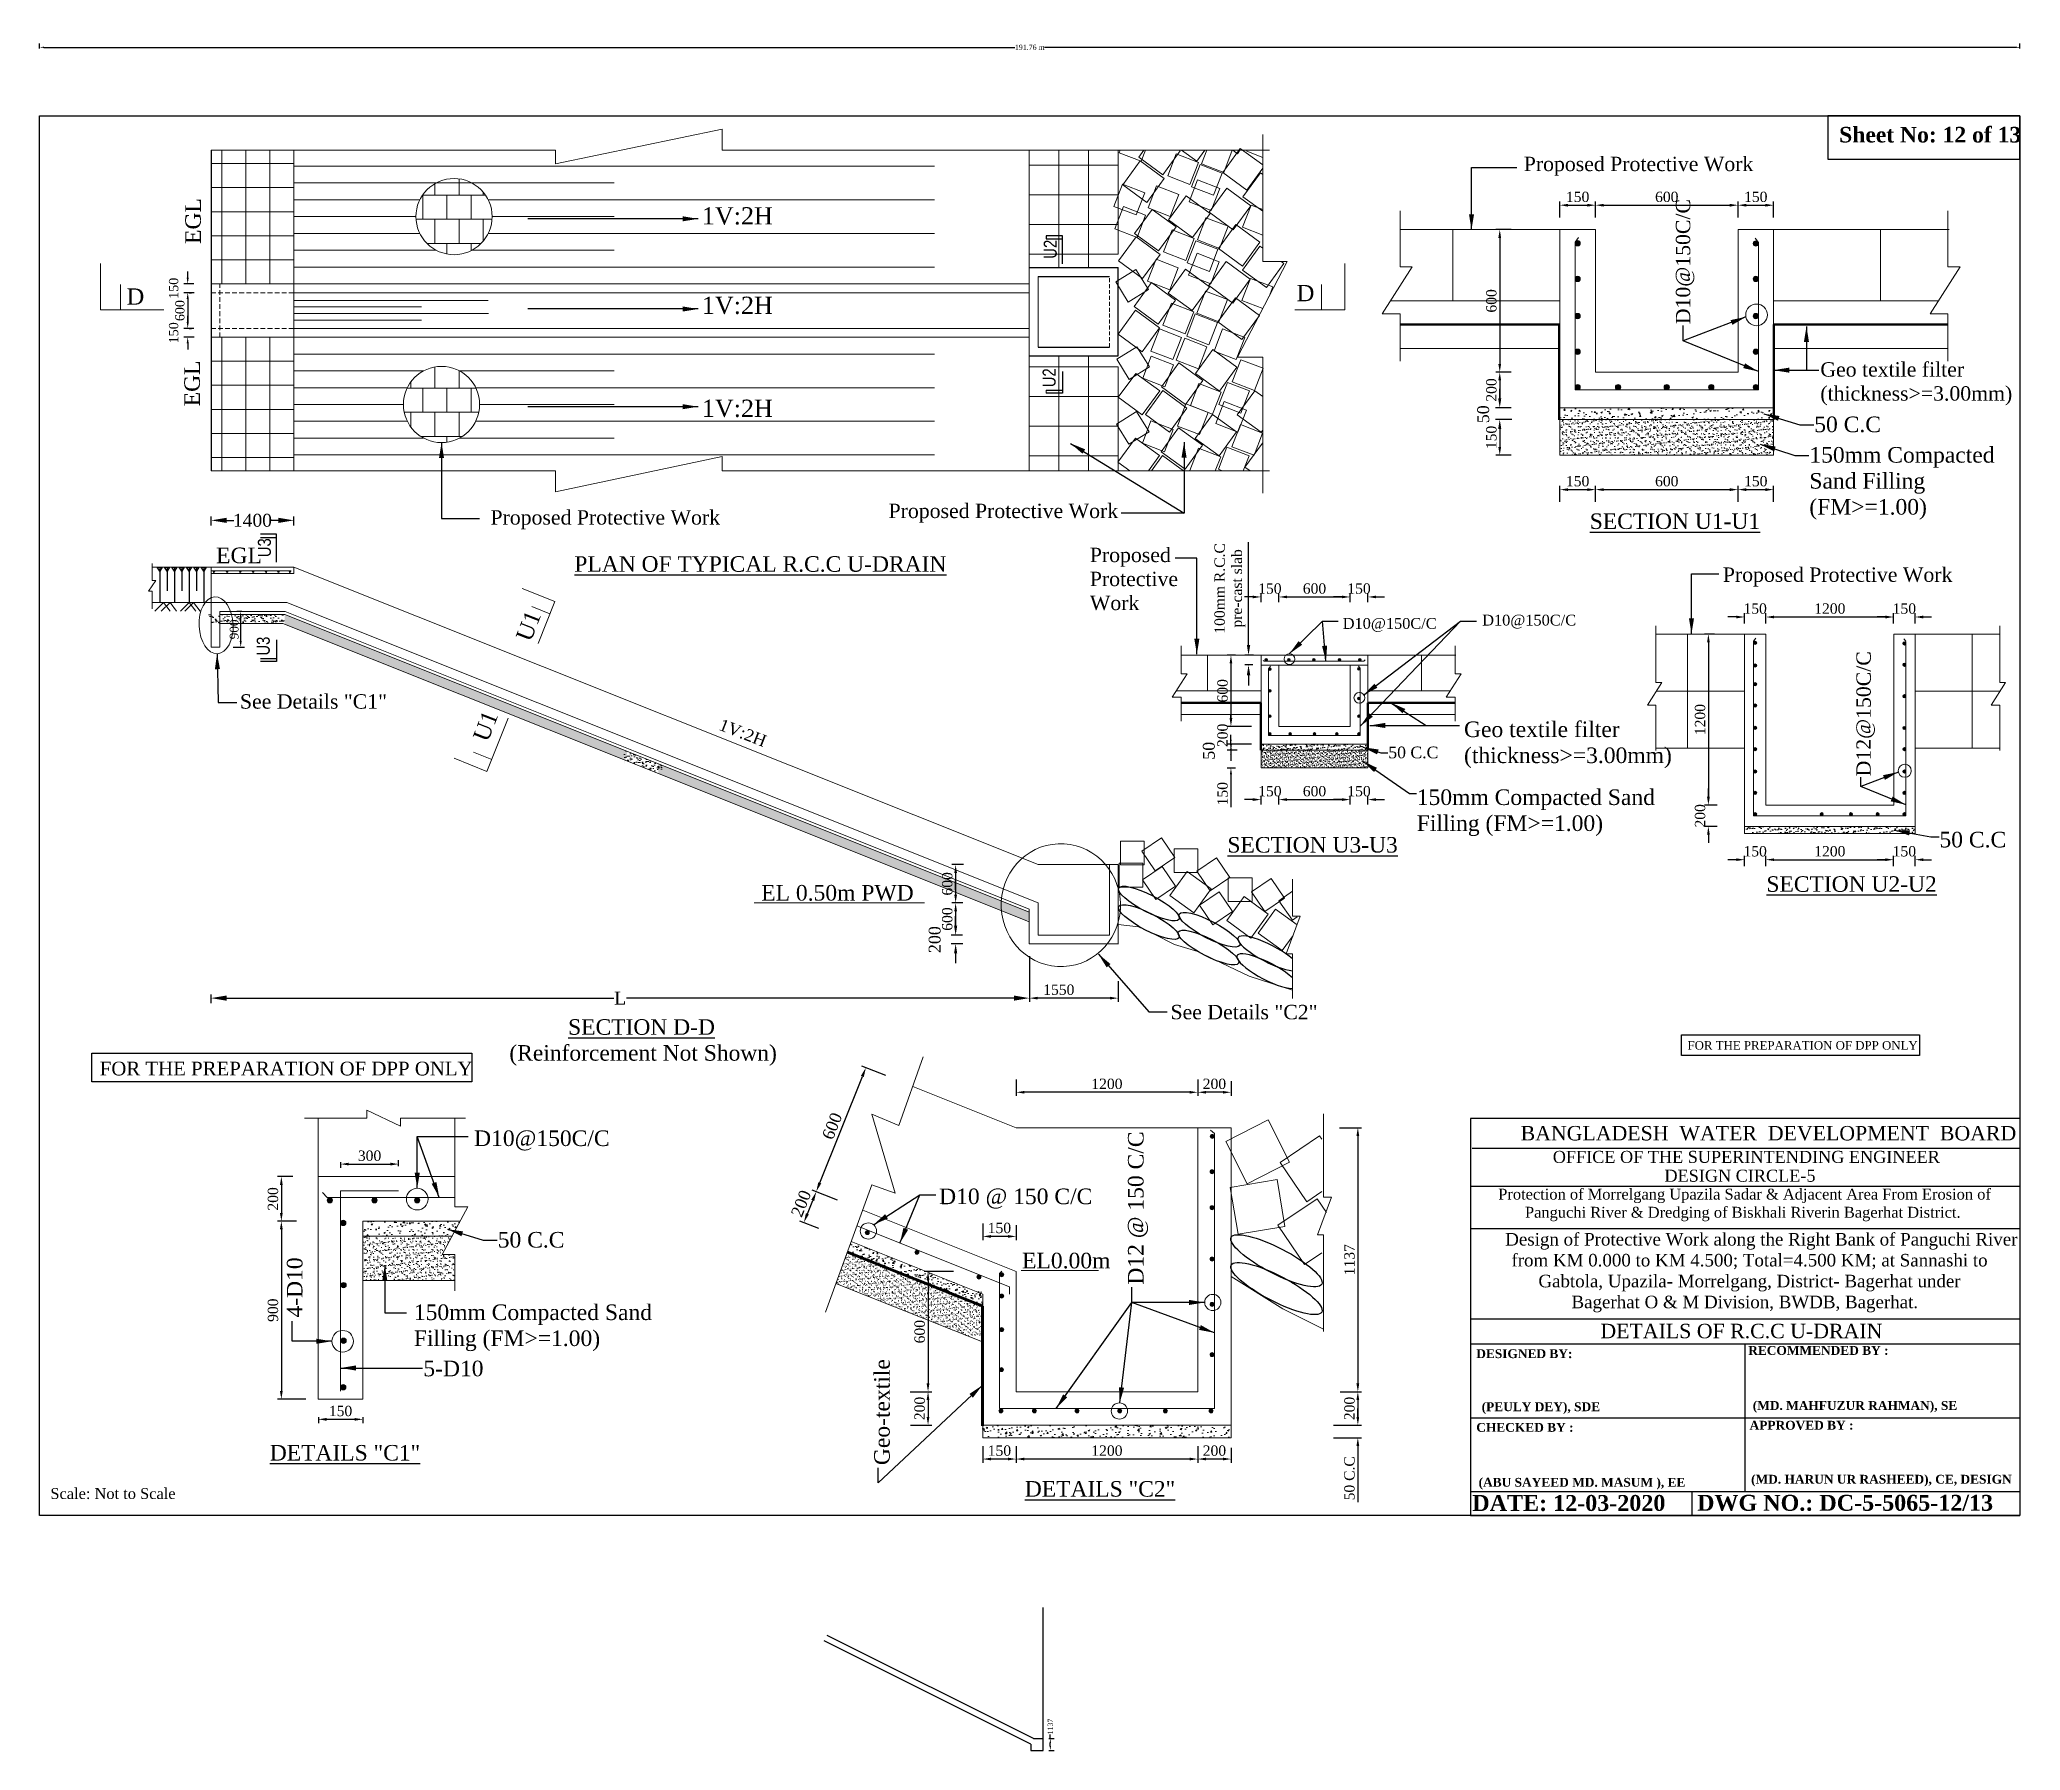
# Model space of a CAD drawing. Header units: metres. Extents: x -2434 to 11656, y -15288 to 8109.
# Drawn here: x 805.9 to 997.7, y -8409.4 to -8243.7 of the extents above; entities that cross this region are included whole.
import ezdxf
from ezdxf.enums import TextEntityAlignment as Align

# ---------------------------------------------------------------- set-up
doc = ezdxf.new("R2010")
doc.units = ezdxf.units.M
doc.linetypes.add('DASHEDX2', pattern=[38.1, 25.4, -12.7])
doc.layers.add('Blocks', color=11, linetype='Continuous', lineweight=9)
doc.layers.add('Layer1', color=7, linetype='Continuous', lineweight=13)
doc.layers.add('LINE', color=7, linetype='Continuous')
doc.styles.add('Kazi_T_H', font='timesbd.ttf')
doc.styles.get("Standard").update_dxf_attribs({"font": 'times.ttf'})
doc.styles.add('TIMES', font='ARIALN.TTF')
doc.dimstyles.get("Standard").update_dxf_attribs({"dimtxt": 0.5, "dimasz": 0.4075, "dimexe": 0.364, "dimexo": 0.219, "dimgap": 0.09, "dimtad": 0, "dimdec": 0, "dimlfac": 1000, "dimzin": 0, "dimdsep": 46, "dimtxsty": 'Standard', "dimcen": 0.09, "dimadec": 0, "dimazin": 0, "dimtfac": 1, "dimtdec": 0, "dimtofl": 0, "dimtmove": 0, "dimatfit": 3, "dimfxl": 1, "dimtolj": 1, "dimtzin": 0, "dimarcsym": 0})
pattern_1 = [(50, (976.1684, -8918.6145), (1.4665866, -0.1283096), [0.1533525, -1.6868775]), (355, (976.1684, -8918.6145), (-0.2837047, 1.538006), [0.122682, -1.349502]), (100.451, (976.2906, -8918.6252), (1.182887, 1.4096893), [0.1303295, -1.4336245]), (46.1842, (976.1684, -8918.2056), (2.1821863, -0.3384407), [0.230029, -2.530316]), (96.6356, (976.3502, -8918.2338), (1.911104, 1.991776), [0.195494, -2.150437]), (351.184, (976.1684, -8918.2056), (1.911107, 1.991772), [0.184023, -2.024253]), (21, (976.3728, -8918.3078), (1.2204998, -0.8232374), [0.1533525, -1.6868775]), (326, (976.3728, -8918.3078), (0.4975063, 1.482713), [0.122682, -1.349502]), (71.4514, (976.4745, -8918.3764), (1.7180028, 0.659479), [0.1303295, -1.4336245]), (37.5, (976.16836, -8918.6145), (0.02486326, 0.68066806), [0, -1.3331444, 0, -1.369949, 0, -1.3546137]), (7.5, (976.16836, -8918.6145), (0.5378983, 0.8064536), [0, -0.7810754, 0, -1.3024739, 0, -0.51628675]), (327.5, (975.7124, -8918.6145), (1.0915043, -0.0461164), [0, -0.511175, 0, -1.594866, 0, -2.1162645]), (317.5, (975.5079, -8918.6145), (1.1924399, 0.2046833), [0, -0.6645275, 0, -1.0591546, 0, -1.5028545])]
pattern_2 = [(37.5, (976.16836, -8918.61453), (-0.01840036, 0.56282522), [0, -0.443992, 0, -0.49657, 0, -0.4746625]), (7.5, (976.16836, -8918.6145), (0.5169518, 0.8243489), [0, -0.239522, 0, -0.400177, 0, -0.1533525]), (327.5, (975.8091, -8918.61453), (0.90964123, 0.00165276), [0, -0.14605, 0, -0.52578, 0, -0.686435]), (317.5, (975.8091, -8918.6145), (0.8780899, 0.2563687), [0, -0.073025, 0, -0.344678, 0, -0.394335])]
pattern_3 = [(50, (1020.2244, -8903.6398), (1.4665866, -0.1283096), [0.1533525, -1.6868775]), (355, (1020.2244, -8903.6398), (-0.2837047, 1.538006), [0.122682, -1.349502]), (100.451, (1020.3466, -8903.6504), (1.182887, 1.4096893), [0.1303295, -1.4336245]), (46.1842, (1020.2244, -8903.2308), (2.182186, -0.338441), [0.230029, -2.530316]), (96.6356, (1020.4063, -8903.259), (1.911104, 1.991776), [0.195494, -2.150437]), (351.184, (1020.2244, -8903.2308), (1.911107, 1.991772), [0.184023, -2.024253]), (21, (1020.4289, -8903.333), (1.2204998, -0.8232374), [0.1533525, -1.6868775]), (326, (1020.4289, -8903.333), (0.4975063, 1.482713), [0.122682, -1.349502]), (71.4514, (1020.5306, -8903.4017), (1.7180028, 0.659479), [0.1303295, -1.4336245]), (37.5, (1020.2244, -8903.63975), (0.02486326, 0.68066806), [0, -1.3331444, 0, -1.369949, 0, -1.3546137]), (7.5, (1020.2244, -8903.63975), (0.5378983, 0.8064536), [0, -0.7810754, 0, -1.3024739, 0, -0.5162867]), (327.5, (1019.76844, -8903.63975), (1.0915043, -0.0461164), [0, -0.511175, 0, -1.594866, 0, -2.1162645]), (317.5, (1019.564, -8903.6398), (1.1924399, 0.2046833), [0, -0.6645275, 0, -1.0591546, 0, -1.5028545])]
pattern_4 = [(37.5, (1020.2244, -8903.63975), (-0.01840036, 0.56282522), [0, -0.443992, 0, -0.49657, 0, -0.4746625]), (7.5, (1020.2244, -8903.63975), (0.5169518, 0.8243489), [0, -0.239522, 0, -0.400177, 0, -0.1533525]), (327.5, (1019.8651, -8903.63975), (0.90964123, 0.00165276), [0, -0.14605, 0, -0.52578, 0, -0.686435]), (317.5, (1019.8651, -8903.63975), (0.8780899, 0.2563687), [0, -0.073025, 0, -0.344678, 0, -0.394335])]
pattern_5 = [(50, (988.93574, -8703.4802), (0.879952, -0.0769858), [0.0920115, -1.0121265]), (355, (988.9357, -8703.4802), (-0.1702228, 0.9228036), [0.0736092, -0.8097012]), (100.451, (989.0091, -8703.4866), (0.7097323, 0.8458136), [0.0781977, -0.8601747]), (46.1842, (988.9357, -8703.2348), (1.3093118, -0.2030644), [0.1380173, -1.5181897]), (96.6356, (989.0449, -8703.2518), (1.1466625, 1.1950654), [0.1172965, -1.290262]), (351.184, (988.9357, -8703.2348), (1.1466642, 1.1950633), [0.110414, -1.214552]), (21, (989.0584, -8703.2962), (0.7322999, -0.4939425), [0.0920115, -1.0121265]), (326, (989.0584, -8703.2962), (0.2985038, 0.8896279), [0.0736092, -0.8097012]), (71.4514, (989.11945, -8703.3373), (1.0308017, 0.3956874), [0.0781977, -0.8601747]), (37.5, (988.93574, -8703.4802), (0.01491795, 0.40840084), [0, -0.79988664, 0, -0.8219694, 0, -0.81276825]), (7.5, (988.93574, -8703.4802), (0.32273897, 0.4838722), [0, -0.46864524, 0, -0.78148434, 0, -0.30977205]), (327.5, (988.66216, -8703.4802), (0.65490257, -0.02766983), [0, -0.306705, 0, -0.9569196, 0, -1.2697587]), (317.5, (988.5395, -8703.4802), (0.71546395, 0.12280995), [0, -0.3987165, 0, -0.6354928, 0, -0.9017127])]
pattern_6 = [(50, (935.72, -8631.5901), (0.7332933, -0.0641548), [0.0766762, -0.8434387]), (355, (935.72, -8631.5901), (-0.1418524, 0.769003), [0.061341, -0.674751]), (100.451, (935.7811, -8631.5955), (0.5914436, 0.7048447), [0.0651647, -0.7168122]), (46.1842, (935.72, -8631.3857), (1.0910931, -0.1692204), [0.1150144, -1.265158]), (96.6356, (935.8109, -8631.3998), (0.955552, 0.995888), [0.097747, -1.0752184]), (351.184, (935.72, -8631.3857), (0.9555535, 0.995886), [0.0920115, -1.0121265]), (21, (935.8222, -8631.4368), (0.6102499, -0.4116187), [0.0766762, -0.8434387]), (326, (935.8222, -8631.4368), (0.2487532, 0.7413566), [0.061341, -0.674751]), (71.4514, (935.8731, -8631.4711), (0.8590014, 0.3297395), [0.0651647, -0.7168122]), (37.5, (935.71998, -8631.59013), (0.01243163, 0.34033403), [0, -0.6665722, 0, -0.6849745, 0, -0.6773069]), (7.5, (935.71998, -8631.59013), (0.26894914, 0.4032268), [0, -0.3905377, 0, -0.65123695, 0, -0.25814338]), (327.5, (935.492, -8631.59013), (0.54575215, -0.0230582), [0, -0.2555875, 0, -0.797433, 0, -1.05813225]), (317.5, (935.38976, -8631.59013), (0.59621996, 0.1023416), [0, -0.33226375, 0, -0.5295773, 0, -0.75142725])]
pattern_7 = [(37.5, (935.71998, -8631.59013), (-0.00920018, 0.28141261), [0, -0.221996, 0, -0.248285, 0, -0.23733125]), (7.5, (935.71998, -8631.59013), (0.2584759, 0.41217443), [0, -0.119761, 0, -0.2000885, 0, -0.07667625]), (327.5, (935.54034, -8631.59013), (0.45482061, 0.00082638), [0, -0.073025, 0, -0.26289, 0, -0.3432175]), (317.5, (935.54034, -8631.59013), (0.43904496, 0.12818436), [0, -0.0365125, 0, -0.172339, 0, -0.1971675])]
pattern_8 = [(37.5, (973.048, -8947.40724), (-0.01840036, 0.56282522), [0, -0.443992, 0, -0.49657, 0, -0.4746625]), (7.5, (973.048, -8947.40724), (0.5169518, 0.8243489), [0, -0.239522, 0, -0.400177, 0, -0.1533525]), (327.5, (972.6887, -8947.40724), (0.90964123, 0.00165276), [0, -0.14605, 0, -0.52578, 0, -0.686435]), (317.5, (972.6887, -8947.4072), (0.8780899, 0.2563687), [0, -0.073025, 0, -0.344678, 0, -0.394335])]
pattern_9 = [(37.5, (973.048, -8952.0607), (-0.01840036, 0.56282522), [0, -0.443992, 0, -0.49657, 0, -0.4746625]), (7.5, (973.048, -8952.0607), (0.5169518, 0.8243489), [0, -0.239522, 0, -0.400177, 0, -0.1533525]), (327.5, (972.6887, -8952.0607), (0.90964123, 0.00165276), [0, -0.14605, 0, -0.52578, 0, -0.686435]), (317.5, (972.6887, -8952.0607), (0.8780899, 0.2563687), [0, -0.073025, 0, -0.344678, 0, -0.394335])]
pattern_10 = [(50, (953.31535, -8753.6123), (1.09994, -0.0962322), [0.1150144, -1.265158]), (355, (953.3154, -8753.6123), (-0.2127786, 1.1535045), [0.0920115, -1.0121265]), (100.451, (953.407, -8753.6203), (0.8871654, 1.057267), [0.097747, -1.0752184]), (46.1842, (953.3154, -8753.3056), (1.6366397, -0.2538306), [0.1725216, -1.897737]), (96.6356, (953.4517, -8753.3268), (1.433328, 1.493832), [0.146621, -1.6128276]), (351.184, (953.3154, -8753.3056), (1.43333, 1.493829), [0.138017, -1.51819]), (21, (953.4687, -8753.3823), (0.9153748, -0.617428), [0.1150144, -1.265158]), (326, (953.4687, -8753.3823), (0.3731297, 1.112035), [0.0920115, -1.0121265]), (71.4514, (953.545, -8753.4338), (1.288502, 0.4946093), [0.097747, -1.0752184]), (37.5, (953.31535, -8753.61233), (0.01864744, 0.51050105), [0, -0.9998583, 0, -1.02746175, 0, -1.0159603]), (7.5, (953.31535, -8753.61233), (0.4034237, 0.6048402), [0, -0.58580655, 0, -0.9768554, 0, -0.3872151]), (327.5, (952.97338, -8753.61233), (0.8186282, -0.0345873), [0, -0.3833813, 0, -1.1961495, 0, -1.5871984]), (317.5, (952.82, -8753.6123), (0.8943299, 0.1535124), [0, -0.4983956, 0, -0.794366, 0, -1.1271409])]
pattern_11 = [(37.5, (953.31535, -8753.61233), (-0.01380027, 0.42211892), [0, -0.332994, 0, -0.3724275, 0, -0.35599687]), (7.5, (953.31535, -8753.61233), (0.3877138, 0.61826165), [0, -0.1796415, 0, -0.30013275, 0, -0.11501438]), (327.5, (953.0459, -8753.61233), (0.68223092, 0.00123957), [0, -0.1095375, 0, -0.394335, 0, -0.51482625]), (317.5, (953.0459, -8753.6123), (0.6585674, 0.1922765), [0, -0.05476875, 0, -0.2585085, 0, -0.29575125])]
pattern_12 = [(50, (963.98, -8878.8417), (1.4665866, -0.1283096), [0.1533525, -1.6868775]), (355, (963.98, -8878.8417), (-0.2837047, 1.538006), [0.122682, -1.349502]), (100.451, (964.1023, -8878.8524), (1.182887, 1.4096893), [0.1303295, -1.4336245]), (46.1842, (963.98, -8878.4328), (2.182186, -0.338441), [0.230029, -2.530316]), (96.6356, (964.1619, -8878.461), (1.911104, 1.991776), [0.195494, -2.150437]), (351.184, (963.98, -8878.4328), (1.911107, 1.991772), [0.184023, -2.024253]), (21, (964.1845, -8878.535), (1.2204998, -0.8232374), [0.1533525, -1.6868775]), (326, (964.1845, -8878.535), (0.4975063, 1.482713), [0.122682, -1.349502]), (71.4514, (964.2862, -8878.6036), (1.7180028, 0.659479), [0.1303295, -1.4336245]), (37.5, (963.98004, -8878.8417), (0.02486326, 0.68066806), [0, -1.3331444, 0, -1.369949, 0, -1.3546137]), (7.5, (963.98004, -8878.8417), (0.5378983, 0.8064536), [0, -0.7810754, 0, -1.3024739, 0, -0.5162867]), (327.5, (963.52407, -8878.8417), (1.0915043, -0.0461164), [0, -0.511175, 0, -1.594866, 0, -2.1162645]), (317.5, (963.3196, -8878.8417), (1.19244, 0.2046833), [0, -0.6645275, 0, -1.0591546, 0, -1.5028545])]
pattern_13 = [(50, (976.63166, -8703.4802), (0.879952, -0.0769858), [0.0920115, -1.0121265]), (355, (976.6317, -8703.4802), (-0.1702228, 0.9228036), [0.0736092, -0.8097012]), (100.451, (976.705, -8703.4866), (0.7097323, 0.8458136), [0.0781977, -0.8601747]), (46.1842, (976.6317, -8703.2348), (1.3093118, -0.2030644), [0.1380173, -1.5181897]), (96.6356, (976.7408, -8703.2518), (1.1466625, 1.1950654), [0.1172965, -1.290262]), (351.184, (976.6317, -8703.2348), (1.1466642, 1.1950633), [0.110414, -1.214552]), (21, (976.75434, -8703.2962), (0.7322999, -0.4939425), [0.0920115, -1.0121265]), (326, (976.7543, -8703.2962), (0.2985038, 0.8896279), [0.0736092, -0.8097012]), (71.4514, (976.8154, -8703.3373), (1.0308017, 0.3956874), [0.0781977, -0.8601747]), (37.5, (976.63166, -8703.4802), (0.01491795, 0.40840084), [0, -0.79988664, 0, -0.8219694, 0, -0.81276825]), (7.5, (976.63166, -8703.4802), (0.32273897, 0.4838722), [0, -0.46864524, 0, -0.78148434, 0, -0.30977205]), (327.5, (976.35808, -8703.4802), (0.65490257, -0.02766983), [0, -0.306705, 0, -0.9569196, 0, -1.2697587]), (317.5, (976.2354, -8703.4802), (0.71546395, 0.12280995), [0, -0.3987165, 0, -0.6354928, 0, -0.9017127])]

msp = doc.modelspace()

# ---------------------------------------------------------------- texts
at = {"color": 7, "linetype": 'ByBlock', "lineweight": 30, "insert": (980.191939, -8252.163366), "char_height": 1.51160635, "width": 80.81663148, "attachment_point": 1}
msp.add_mtext('{\\fTimes New Roman|b1|i0|c0|p18;Sheet No: 12 of 13}', dxfattribs=at)
at = {"color": 0, "linetype": 'ByBlock', "lineweight": 30, "ltscale": 0.5, "attachment_point": 1}
for s, insert, char_height, width in [('Proposed Protective Work', (949.654854, -8255.054438), 1.39465363, 72.91423283), ('Proposed Protective Work', (949.654854, -8255.054438), 1.39465363, 72.91423283), ('D', (814.362968, -8267.812346), 1.568985, 53.38644999), ('D', (814.362968, -8267.812346), 1.568985, 53.38644999), ('D', (927.667939, -8267.481499), 1.568985, 53.38644999), ('D', (927.667939, -8267.481499), 1.568985, 53.38644999), ('Geo textile filter\\P(thickness>=3.00mm) ', (978.371881, -8274.963056), 1.39465363, 72.91423283), ('Geo textile filter\\P(thickness>=3.00mm) ', (978.371881, -8274.963056), 1.39465363, 72.91423283), ('50 C.C', (977.7825, -8280.227027), 1.5104099, 91.1268782), ('50 C.C', (977.7825, -8280.227027), 1.5104099, 91.1268782), ('150mm Compacted\\PSand Filling\\P(FM>=1.00)', (977.30726, -8283.178441), 1.51040988, 91.1268782), ('150mm Compacted\\PSand Filling\\P(FM>=1.00)', (977.30726, -8283.178441), 1.51040988, 91.1268782), ('Proposed Protective Work', (849.598208, -8289.295164), 1.39465363, 72.91423283), ('Proposed Protective Work', (849.598208, -8289.295164), 1.39465363, 72.91423283), ('Proposed Protective Work', (888.148585, -8288.663184), 1.39465363, 72.91423283), ('Proposed Protective Work', (888.148585, -8288.663184), 1.39465363, 72.91423283), ('{\\LSECTION U1-U1}', (956.044309, -8289.605665), 1.50622592, 66.12756405), ('{\\LSECTION U1-U1}', (956.044309, -8289.605665), 1.50622592, 66.12756405), ('EGL', (823.031135, -8292.918034), 1.5104099, 87.17156097), ('EGL', (823.031135, -8292.918034), 1.5104099, 87.17156097), ('Proposed\\PProtective\\PWork', (907.636289, -8292.92943), 1.3946536, 72.91423283), ('Proposed\\PProtective\\PWork', (907.636289, -8292.92943), 1.3946536, 72.91423283), ('{\\LPLAN OF TYPICAL R.C.C U-DRAIN}', (857.717879, -8293.751809), 1.50622592, 66.12756405), ('{\\LPLAN OF TYPICAL R.C.C U-DRAIN}', (857.717879, -8293.751809), 1.50622592, 66.12756405), ('Proposed Protective Work', (968.932387, -8294.840264), 1.39465363, 72.91423283), ('Proposed Protective Work', (968.932387, -8294.840264), 1.39465363, 72.91423283), ('D10@150C/C', (932.126282, -8299.742084), 1.0459902, 54.68567462), ('D10@150C/C', (932.126282, -8299.742084), 1.0459902, 54.68567462), ('D10@150C/C', (945.630046, -8299.419814), 1.0459902, 54.68567462), ('D10@150C/C', (945.630046, -8299.419814), 1.0459902, 54.68567462), ('See Details "C1"', (825.338958, -8307.124901), 1.39465363, 72.91423283), ('See Details "C1"', (825.338958, -8307.124901), 1.39465363, 72.91423283), ('Geo textile filter\\P(thickness>=3.00mm) ', (943.867453, -8309.764392), 1.51040988, 91.1268782), ('Geo textile filter\\P(thickness>=3.00mm) ', (943.867453, -8309.764392), 1.51040988, 91.1268782), ('50 C.C', (936.537103, -8312.194352), 1.1328074, 68.34515865), ('50 C.C', (936.537103, -8312.194352), 1.1328074, 68.34515865), ('150mm Compacted Sand\\PFilling (FM>=1.00)', (939.294181, -8316.340221), 1.51040988, 91.1268782), ('150mm Compacted Sand\\PFilling (FM>=1.00)', (939.294181, -8316.340221), 1.51040988, 91.1268782), ('{\\LSECTION U3-U3}', (920.957311, -8320.954125), 1.50622592, 66.12756405), ('{\\LSECTION U3-U3}', (920.957311, -8320.954125), 1.50622592, 66.12756405), ('50 C.C', (989.904227, -8320.447704), 1.5104099, 91.1268782), ('50 C.C', (989.904227, -8320.447704), 1.5104099, 91.1268782), ('EL 0.50m PWD ', (875.814911, -8325.602869), 1.51040988, 87.17156097), ('EL 0.50m PWD ', (875.814911, -8325.602869), 1.51040988, 87.17156097), ('{\\LSECTION U2-U2}', (973.150286, -8324.756014), 1.50622592, 66.12756405), ('{\\LSECTION U2-U2}', (973.150286, -8324.756014), 1.50622592, 66.12756405), ('See Details "C2"', (915.446454, -8337.212503), 1.39465363, 72.91423283), ('See Details "C2"', (915.446454, -8337.212503), 1.39465363, 72.91423283), ('          {\\LSECTION D-D\\P}(Reinforcement Not Shown)', (851.427656, -8338.602384), 1.50622592, 66.12756405), ('          {\\LSECTION D-D\\P}(Reinforcement Not Shown)', (851.427656, -8338.602384), 1.50622592, 66.12756405), ('D10@150C/C', (848.009887, -8349.375754), 1.5104099, 91.1268782), ('D10@150C/C', (848.009887, -8349.375754), 1.5104099, 91.1268782), ('D10 @ 150 C/C', (893.040317, -8355.007799), 1.51040988, 91.1268782), ('D10 @ 150 C/C', (893.040317, -8355.007799), 1.51040988, 91.1268782), ('50 C.C', (850.299254, -8359.212729), 1.5104099, 91.1268782), ('50 C.C', (850.299254, -8359.212729), 1.5104099, 91.1268782), ('EL0.00m', (901.075726, -8361.226774), 1.5104099, 91.1268782), ('150mm Compacted Sand\\PFilling (FM>=1.00)', (842.177343, -8366.232451), 1.51040988, 91.1268782), ('150mm Compacted Sand\\PFilling (FM>=1.00)', (842.177343, -8366.232451), 1.51040988, 91.1268782), ('5-D10', (843.09495, -8371.680926), 1.5104099, 91.1268782), ('5-D10', (843.09495, -8371.680926), 1.5104099, 91.1268782), ('{\\LDETAILS "C1"}', (828.233055, -8379.847195), 1.50622592, 66.12756405), ('{\\LDETAILS "C1"}', (828.233055, -8379.847195), 1.50622592, 66.12756405), ('{\\LDETAILS "C2"}', (901.34162, -8383.342682), 1.50622592, 66.12756405), ('{\\LDETAILS "C2"}', (901.34162, -8383.342682), 1.50622592, 66.12756405)]:
    msp.add_mtext(s, dxfattribs=dict(at, insert=insert, char_height=char_height, width=width))
for s, insert, char_height, width, rotation in [('EGL', (820.042637, -8263.499962), 1.5104099, 87.17156097, 90), ('EGL', (820.042637, -8263.499962), 1.5104099, 87.17156097, 90), ('D10@150C/C', (964.380069, -8271.277708), 1.3946536, 72.91423283, 90), ('D10@150C/C', (964.380069, -8271.277708), 1.3946536, 72.91423283, 90), ('EGL', (819.947192, -8279.228366), 1.5104099, 87.17156097, 90), ('EGL', (819.947192, -8279.228366), 1.5104099, 87.17156097, 90), ('U1', (852.013307, -8301.565078), 1.5689853, 53.38644999, 68.68559263), ('U1', (852.013307, -8301.565078), 1.5689853, 53.38644999, 68.68559263), ('D12@150C/C', (981.862768, -8315.078113), 1.3946536, 72.91423283, 90), ('D12@150C/C', (981.862768, -8315.078113), 1.3946536, 72.91423283, 90), ('U1', (847.859814, -8311.269281), 1.5689853, 53.38644999, 68.68559263), ('U1', (847.859814, -8311.269281), 1.5689853, 53.38644999, 68.68559263), ('D12 @ 150 C/C', (911.327446, -8364.315215), 1.51040988, 91.1268782, 90), ('D12 @ 150 C/C', (911.327446, -8364.315215), 1.51040988, 91.1268782, 90), ('4-D10', (829.883029, -8367.502027), 1.5104099, 91.1268782, 90), ('4-D10', (829.883029, -8367.502027), 1.5104099, 91.1268782, 90), ('Geo-textile', (886.747421, -8381.795801), 1.51040988, 91.1268782, 90), ('Geo-textile', (886.747421, -8381.795801), 1.51040988, 91.1268782, 90)]:
    msp.add_mtext(s, dxfattribs=dict(at, insert=insert, char_height=char_height, width=width, rotation=rotation))
at = {"layer": 'Blocks', "color": 0, "lineweight": 30, "ltscale": 0.5}
for p in [(870.063005, -8261.61894), (870.063005, -8270.285984), (870.063005, -8280.259955)]:
    msp.add_text('1V:2H ', height=1.6735844, dxfattribs=at).set_placement(p)
at = {"layer": 'Blocks', "color": 0, "lineweight": 30, "ltscale": 0.5, "char_height": 1.15, "attachment_point": 5}
for s, insert, rotation in [('\\A1;50', (945.732246, -8280.002743), 90), ('\\A1;50', (945.732246, -8280.002743), 90), ('\\A1;50', (919.163882, -8312.600483), 90), ('\\A1;50', (919.163882, -8312.600483), 90), ('\\A1;200', (892.615681, -8330.892776), 90), ('\\A1;200', (892.615681, -8330.892776), 90), ('\\A1;600', (882.683588, -8348.951816), 68.19859051), ('\\A1;600', (882.683588, -8348.951816), 68.19859051), ('\\A1;200', (879.680546, -8356.459421), 68.19859051), ('\\A1;200', (879.680546, -8356.459421), 68.19859051)]:
    msp.add_mtext(s, dxfattribs=dict(at, insert=insert, rotation=rotation))
at = {"layer": 'Layer1', "color": 7, "lineweight": 30, "attachment_point": 1, "style": 'TIMES'}
for s, insert, char_height, width, rotation in [('U2', (903.173154, -8264.939332), 1.2570075, 2.67428346, 90), ('U2', (903.173154, -8264.939332), 1.2570075, 2.67428346, 90), ('U2', (903.064691, -8277.389406), 1.2570075, 2.67428346, 90), ('U2', (903.064691, -8277.389406), 1.2570075, 2.67428346, 90), ('U3', (827.07551, -8293.851721), 1.2570075, 2.67428346, 90), ('U3', (827.07551, -8293.851721), 1.2570075, 2.67428346, 90), ('U3', (826.967048, -8303.383998), 1.2570075, 2.67428346, 90), ('U3', (826.967048, -8303.383998), 1.2570075, 2.67428346, 90), ('{\\fTimes New Roman|b0|i0|c0|p18;\\C0;1V:2H}', (872.036021, -8309.464373), 1.15225687, 11.36506851, 338.79628874)]:
    msp.add_mtext(s, dxfattribs=dict(at, insert=insert, char_height=char_height, width=width, rotation=rotation))
at = {"layer": 'LINE', "color": 0, "linetype": 'ByBlock', "lineweight": -3, "ltscale": 0.5}
for s, height, p in [('BANGLADESH  WATER  DEVELOPMENT  BOARD', 1.39826756, (973.348258, -8350.343647)), ('OFFICE OF THE SUPERINTENDING ENGINEER', 1.16624531, (971.205071, -8352.520663)), ('DESIGN CIRCLE-5', 1.16624531, (970.591118, -8354.344722)), ('DETAILS OF R.C.C U-DRAIN ', 1.39949437, (970.98921, -8369.504293)), ('DETAILS OF R.C.C U-DRAIN ', 1.39949437, (970.98921, -8369.504293))]:
    msp.add_text(s, height=height, dxfattribs=at).set_placement(p, align=Align.CENTER)
at = {"layer": 'LINE', "color": 0, "linetype": 'ByBlock', "lineweight": -3, "ltscale": 0.5, "style": 'Kazi_T_H'}
for s, height, p in [('RECOMMENDED BY :', 0.8567796, (971.387728, -8371.113863)), ('RECOMMENDED BY :', 0.8567796, (971.387728, -8371.113863)), ('DESIGNED BY:', 0.8567796, (945.053624, -8371.430087)), ('DESIGNED BY:', 0.8567796, (945.053624, -8371.430087)), ('(PEULY DEY), SDE', 0.8567796, (945.577182, -8376.57142)), ('(PEULY DEY), SDE', 0.8567796, (945.577182, -8376.57142)), ('(MD. MAHFUZUR RAHMAN), SE ', 0.8567796, (971.826888, -8376.44884)), ('(MD. MAHFUZUR RAHMAN), SE ', 0.8567796, (971.826888, -8376.44884)), ('CHECKED BY :', 0.8567796, (945.053624, -8378.569917)), ('CHECKED BY :', 0.8567796, (945.053624, -8378.569917)), ('APPROVED BY :', 0.8567796, (971.517443, -8378.360519)), ('APPROVED BY :', 0.8567796, (971.517443, -8378.360519)), ('(ABU SAYEED MD. MASUM ), EE', 0.8567796, (945.279827, -8383.890073)), ('(MD. HARUN UR RASHEED), CE, DESIGN', 0.8567796, (971.666669, -8383.593311)), ('DATE: 12-03-2020', 1.54220327, (944.668983, -8386.234362)), ('DATE: 12-03-2020', 1.54220327, (944.668983, -8386.234362)), ('DWG NO.: DC-5-5065-12/13', 1.54220327, (966.436195, -8386.218797))]:
    msp.add_text(s, height=height, dxfattribs=at).set_placement(p)
at = {"layer": 'LINE', "color": 0, "linetype": 'ByBlock', "lineweight": 30, "ltscale": 0.5, "insert": (965.509125, -8340.724487), "char_height": 0.82357735, "width": 80.56705505, "attachment_point": 1}
msp.add_mtext('\\pi-812,l812,t405.9,812;FOR THE PREPARATION OF DPP ONLY', dxfattribs=at)
at = {"layer": 'LINE', "lineweight": 50, "ltscale": 0.5, "insert": (811.76368, -8342.714373), "char_height": 1.33388589, "width": 94.62021376, "attachment_point": 1}
msp.add_mtext('\\pi-812,l812,t405.9,812;FOR THE PREPARATION OF DPP ONLY', dxfattribs=at)
msp.add_mtext('\\pi-812,l812,t405.9,812;FOR THE PREPARATION OF DPP ONLY', dxfattribs=at)
at = {"layer": 'LINE', "color": 0, "linetype": 'ByBlock', "lineweight": 40, "ltscale": 0.5, "insert": (970.864055, -8355.020554), "char_height": 0.9, "width": 51.79341301, "attachment_point": 2}
msp.add_mtext('{\\fTimes New Roman|b1|i0|c0|p18; \\fTimes New Roman|b0|i0|c0|p18;\\H1.17x;Protection of Morrelgang Upazila Sadar & Adjacent Area From Erosion of Panguchi River & Dredging of Biskhali Riverin Bagerhat District.}', dxfattribs=at)
at = {"layer": 'LINE', "color": 0, "linetype": 'ByBlock', "lineweight": -3, "ltscale": 0.5, "insert": (971.055581, -8359.312781), "char_height": 1.21400201, "width": 53.05208008, "attachment_point": 2}
msp.add_mtext('       Design of Protective Work along the Right Bank of Panguchi River    \\P  from KM 0.000 to KM 4.500; Total=4.500 KM; at Sannashi to \\P  Gabtola, Upazila- Morrelgang, District- Bagerhat under \\PBagerhat O & M Division, BWDB, Bagerhat.', dxfattribs=at)
at = {"layer": 'LINE', "color": 7, "linetype": 'ByBlock', "lineweight": 30, "ltscale": 0.5, "insert": (806.983538, -8384.024689), "char_height": 1.05079669, "width": 22.07094927, "attachment_point": 1}
msp.add_mtext('Scale: Not to Scale', dxfattribs=at)
msp.add_mtext('Scale: Not to Scale', dxfattribs=at)

# ---------------------------------------------------------------- blocks, each defined once
blk = doc.blocks.new('*D957')
at = {"layer": 'Blocks', "color": 0, "lineweight": -2, "ltscale": 0.5}
for p, q in [((805.94, -8244.58), (805.94, -8244.09)), ((997.7, -8244.58), (997.7, -8244.09))]:
    blk.add_line(p, q, dxfattribs=at)
at = {"layer": 'Blocks', "color": 0, "linetype": 'ByBlock', "lineweight": -2, "ltscale": 0.5}
for p, q in [((806.35, -8244.46), (900.38, -8244.46)), ((997.29, -8244.46), (903.26, -8244.46))]:
    blk.add_line(p, q, dxfattribs=at)
at = {"layer": 'Blocks', "color": 0, "linetype": 'ByBlock', "lineweight": -3, "ltscale": 0.5}
for points in [[(806.35, -8244.39), (806.35, -8244.52), (805.94, -8244.46)], [(997.29, -8244.39), (997.29, -8244.52), (997.7, -8244.46)]]:
    blk.add_solid(points, dxfattribs=at)
at = {"layer": 'Defpoints', "color": 0, "linetype": 'ByBlock', "lineweight": -3, "ltscale": 0.5}
for p in [(997.7, -8244.46), (805.94, -8251.08), (997.7, -8251.08)]:
    blk.add_point(p, dxfattribs=at)
at = {"layer": 'Blocks', "color": 0, "linetype": 'ByBlock', "lineweight": -2, "ltscale": 0.5, "insert": (901.82, -8244.46), "char_height": 0.5, "attachment_point": 5}
blk.add_mtext('\\A1;191.76 m', dxfattribs=at)
blk = doc.blocks.new('*D958')
at = {"layer": 'Blocks', "color": 0, "lineweight": -2, "ltscale": 0.5}
for p, q in [((953.15, -8260.95), (953.15, -8259.39)), ((953.95, -8259.75), (955.8, -8259.75)), ((956.6, -8260.95), (956.6, -8259.39))]:
    blk.add_line(p, q, dxfattribs=at)
at = {"layer": 'Blocks', "color": 0, "lineweight": -3, "ltscale": 0.5}
for points in [[(953.95, -8259.62), (953.95, -8259.89), (953.15, -8259.75)], [(955.8, -8259.62), (955.8, -8259.89), (956.6, -8259.75)]]:
    blk.add_solid(points, dxfattribs=at)
at = {"layer": 'Defpoints', "color": 0, "lineweight": -3, "ltscale": 0.5}
for p in [(956.6, -8259.75), (953.15, -8261.17), (956.6, -8261.17)]:
    blk.add_point(p, dxfattribs=at)
at = {"layer": 'Blocks', "color": 0, "lineweight": 30, "ltscale": 0.5, "insert": (954.87, -8258.95), "char_height": 1, "attachment_point": 5}
blk.add_mtext('\\A1;150', dxfattribs=at)
blk = doc.blocks.new('*D959')
at = {"layer": 'Blocks', "color": 0, "lineweight": -2, "ltscale": 0.5}
for p, q in [((970.4, -8260.95), (970.4, -8259.39)), ((971.2, -8259.75), (973.05, -8259.75)), ((973.85, -8260.95), (973.85, -8259.39))]:
    blk.add_line(p, q, dxfattribs=at)
at = {"layer": 'Blocks', "color": 0, "lineweight": -3, "ltscale": 0.5}
for points in [[(971.2, -8259.62), (971.2, -8259.89), (970.4, -8259.75)], [(973.05, -8259.62), (973.05, -8259.89), (973.85, -8259.75)]]:
    blk.add_solid(points, dxfattribs=at)
at = {"layer": 'Defpoints', "color": 0, "lineweight": -3, "ltscale": 0.5}
for p in [(973.85, -8259.75), (970.4, -8261.17), (973.85, -8261.17)]:
    blk.add_point(p, dxfattribs=at)
at = {"layer": 'Blocks', "color": 0, "lineweight": 30, "ltscale": 0.5, "insert": (972.12, -8258.95), "char_height": 1, "attachment_point": 5}
blk.add_mtext('\\A1;150', dxfattribs=at)
blk = doc.blocks.new('*D960')
at = {"layer": 'Blocks', "color": 0, "lineweight": -2, "ltscale": 0.5}
for p, q in [((956.6, -8260.95), (956.6, -8259.39)), ((957.4, -8259.75), (969.6, -8259.75)), ((970.4, -8260.95), (970.4, -8259.39))]:
    blk.add_line(p, q, dxfattribs=at)
at = {"layer": 'Blocks', "color": 0, "lineweight": -3, "ltscale": 0.5}
for points in [[(957.4, -8259.62), (957.4, -8259.89), (956.6, -8259.75)], [(969.6, -8259.62), (969.6, -8259.89), (970.4, -8259.75)]]:
    blk.add_solid(points, dxfattribs=at)
at = {"layer": 'Defpoints', "color": 0, "lineweight": -3, "ltscale": 0.5}
for p in [(970.4, -8259.75), (956.6, -8261.17), (970.4, -8261.17)]:
    blk.add_point(p, dxfattribs=at)
at = {"layer": 'Blocks', "color": 0, "lineweight": 30, "ltscale": 0.5, "insert": (963.5, -8258.95), "char_height": 1, "attachment_point": 5}
blk.add_mtext('\\A1;600', dxfattribs=at)
blk = doc.blocks.new('*D961')
at = {"layer": 'Blocks', "color": 0, "lineweight": -2, "ltscale": 0.5}
for p, q in [((948.44, -8262.12), (946.96, -8262.12)), ((947.33, -8262.92), (947.33, -8275.12)), ((948.44, -8275.92), (946.96, -8275.92))]:
    blk.add_line(p, q, dxfattribs=at)
at = {"layer": 'Blocks', "color": 0, "lineweight": -3, "ltscale": 0.5}
for points in [[(947.19, -8262.92), (947.46, -8262.92), (947.33, -8262.12)], [(947.19, -8275.12), (947.46, -8275.12), (947.33, -8275.92)]]:
    blk.add_solid(points, dxfattribs=at)
at = {"layer": 'Defpoints', "color": 0, "lineweight": -3, "ltscale": 0.5}
for p in [(948.66, -8262.12), (947.33, -8275.92), (948.66, -8275.92)]:
    blk.add_point(p, dxfattribs=at)
at = {"layer": 'Blocks', "color": 0, "lineweight": 30, "ltscale": 0.5, "insert": (946.52, -8269.02), "char_height": 1, "attachment_point": 5, "rotation": 90}
blk.add_mtext('\\A1;600', dxfattribs=at)
blk = doc.blocks.new('*D962')
at = {"layer": 'Blocks', "color": 0, "lineweight": -2, "ltscale": 0.5}
for p, q in [((948.44, -8275.92), (946.96, -8275.92)), ((947.33, -8276.72), (947.33, -8278.57)), ((948.44, -8279.37), (946.96, -8279.37))]:
    blk.add_line(p, q, dxfattribs=at)
at = {"layer": 'Blocks', "color": 0, "lineweight": -3, "ltscale": 0.5}
for points in [[(947.19, -8276.72), (947.46, -8276.72), (947.33, -8275.92)], [(947.19, -8278.57), (947.46, -8278.57), (947.33, -8279.37)]]:
    blk.add_solid(points, dxfattribs=at)
at = {"layer": 'Defpoints', "color": 0, "lineweight": -3, "ltscale": 0.5}
for p in [(948.66, -8275.92), (947.33, -8279.37), (948.66, -8279.37)]:
    blk.add_point(p, dxfattribs=at)
at = {"layer": 'Blocks', "color": 0, "lineweight": 30, "ltscale": 0.5, "insert": (946.52, -8277.65), "char_height": 1, "attachment_point": 5, "rotation": 90}
blk.add_mtext('\\A1;200', dxfattribs=at)
blk = doc.blocks.new('*D963')
at = {"layer": 'Blocks', "color": 0, "lineweight": -2, "ltscale": 0.5}
for p, q in [((953.15, -8288.49), (953.15, -8286.94)), ((953.95, -8287.3), (955.8, -8287.3)), ((956.6, -8288.49), (956.6, -8286.94))]:
    blk.add_line(p, q, dxfattribs=at)
at = {"layer": 'Blocks', "color": 0, "lineweight": -3, "ltscale": 0.5}
for points in [[(953.95, -8287.17), (953.95, -8287.44), (953.15, -8287.3)], [(955.8, -8287.17), (955.8, -8287.44), (956.6, -8287.3)]]:
    blk.add_solid(points, dxfattribs=at)
at = {"layer": 'Defpoints', "color": 0, "lineweight": -3, "ltscale": 0.5}
for p in [(956.6, -8287.3), (953.15, -8288.71), (956.6, -8288.71)]:
    blk.add_point(p, dxfattribs=at)
at = {"layer": 'Blocks', "color": 0, "lineweight": 30, "ltscale": 0.5, "insert": (954.87, -8286.49), "char_height": 1, "attachment_point": 5}
blk.add_mtext('\\A1;150', dxfattribs=at)
blk = doc.blocks.new('*D964')
at = {"layer": 'Blocks', "color": 0, "lineweight": -2, "ltscale": 0.5}
for p, q in [((970.4, -8288.49), (970.4, -8286.94)), ((971.2, -8287.3), (973.05, -8287.3)), ((973.85, -8288.49), (973.85, -8286.94))]:
    blk.add_line(p, q, dxfattribs=at)
at = {"layer": 'Blocks', "color": 0, "lineweight": -3, "ltscale": 0.5}
for points in [[(971.2, -8287.17), (971.2, -8287.44), (970.4, -8287.3)], [(973.05, -8287.17), (973.05, -8287.44), (973.85, -8287.3)]]:
    blk.add_solid(points, dxfattribs=at)
at = {"layer": 'Defpoints', "color": 0, "lineweight": -3, "ltscale": 0.5}
for p in [(973.85, -8287.3), (970.4, -8288.71), (973.85, -8288.71)]:
    blk.add_point(p, dxfattribs=at)
at = {"layer": 'Blocks', "color": 0, "lineweight": 30, "ltscale": 0.5, "insert": (972.12, -8286.49), "char_height": 1, "attachment_point": 5}
blk.add_mtext('\\A1;150', dxfattribs=at)
blk = doc.blocks.new('*D965')
at = {"layer": 'Blocks', "color": 0, "lineweight": -2, "ltscale": 0.5}
for p, q in [((956.6, -8288.49), (956.6, -8286.94)), ((957.4, -8287.3), (969.6, -8287.3)), ((970.4, -8288.49), (970.4, -8286.94))]:
    blk.add_line(p, q, dxfattribs=at)
at = {"layer": 'Blocks', "color": 0, "lineweight": -3, "ltscale": 0.5}
for points in [[(957.4, -8287.17), (957.4, -8287.44), (956.6, -8287.3)], [(969.6, -8287.17), (969.6, -8287.44), (970.4, -8287.3)]]:
    blk.add_solid(points, dxfattribs=at)
at = {"layer": 'Defpoints', "color": 0, "lineweight": -3, "ltscale": 0.5}
for p in [(970.4, -8287.3), (956.6, -8288.71), (970.4, -8288.71)]:
    blk.add_point(p, dxfattribs=at)
at = {"layer": 'Blocks', "color": 0, "lineweight": 30, "ltscale": 0.5, "insert": (963.5, -8286.49), "char_height": 1, "attachment_point": 5}
blk.add_mtext('\\A1;600', dxfattribs=at)
blk = doc.blocks.new('A$C734E4CAF')
at = {"layer": 'Blocks', "lineweight": 13, "ltscale": 0.002}
h = blk.add_hatch(dxfattribs=at)
h.set_pattern_fill('AR-B88', color=0, scale=0.01, style=0)
h.set_pattern_definition([(0, (108.2436, -569.4196), (0, 2.032), []), (90, (108.2436, -569.4196), (-1.016, 2.032), [2.032, -2.032])])
h.paths.add_polyline_path([(-3.21, 0, 1), (3.21, 0, 1)])
at = {"layer": 'Blocks', "color": 0, "lineweight": 13, "ltscale": 0.05}
blk.add_circle((0, 0), 3.21, dxfattribs=at)
blk = doc.blocks.new('*D966')
at = {"layer": 'Blocks', "color": 0, "lineweight": -2, "ltscale": 0.5}
for p, q in [((948.44, -8280.52), (946.96, -8280.52)), ((947.33, -8281.32), (947.33, -8283.17)), ((948.44, -8283.97), (946.96, -8283.97))]:
    blk.add_line(p, q, dxfattribs=at)
at = {"layer": 'Blocks', "color": 0, "lineweight": -3, "ltscale": 0.5}
for points in [[(947.19, -8281.32), (947.46, -8281.32), (947.33, -8280.52)], [(947.19, -8283.17), (947.46, -8283.17), (947.33, -8283.97)]]:
    blk.add_solid(points, dxfattribs=at)
at = {"layer": 'Defpoints', "color": 0, "lineweight": -3, "ltscale": 0.5}
for p in [(948.66, -8280.52), (947.33, -8283.97), (948.66, -8283.97)]:
    blk.add_point(p, dxfattribs=at)
at = {"layer": 'Blocks', "color": 0, "lineweight": 30, "ltscale": 0.5, "insert": (946.52, -8282.25), "char_height": 1, "attachment_point": 5, "rotation": 90}
blk.add_mtext('\\A1;150', dxfattribs=at)
blk = doc.blocks.new('*D967')
at = {"layer": 'Blocks', "color": 0, "lineweight": -2, "ltscale": 0.5}
for p, q in [((832.93, -8377.16), (832.93, -8377.73)), ((833.73, -8377.36), (836.44, -8377.36)), ((837.24, -8377.16), (837.24, -8377.73))]:
    blk.add_line(p, q, dxfattribs=at)
at = {"layer": 'Blocks', "color": 0, "lineweight": -3, "ltscale": 0.5}
for points in [[(833.73, -8377.23), (833.73, -8377.5), (832.93, -8377.36)], [(836.44, -8377.23), (836.44, -8377.5), (837.24, -8377.36)]]:
    blk.add_solid(points, dxfattribs=at)
at = {"layer": 'Defpoints', "color": 0, "lineweight": -3, "ltscale": 0.5}
for p in [(832.93, -8376.95), (837.24, -8376.95), (837.24, -8377.36)]:
    blk.add_point(p, dxfattribs=at)
at = {"layer": 'Blocks', "color": 0, "lineweight": 30, "ltscale": 0.5, "insert": (835.08, -8376.56), "char_height": 1, "attachment_point": 5}
blk.add_mtext('\\A1;150', dxfattribs=at)
blk = doc.blocks.new('*D968')
at = {"layer": 'Blocks', "color": 0, "lineweight": -2, "ltscale": 0.5}
for p, q in [((830.46, -8353.85), (828.98, -8353.85)), ((829.35, -8354.65), (829.35, -8357.36)), ((830.8, -8358.16), (828.98, -8358.16))]:
    blk.add_line(p, q, dxfattribs=at)
at = {"layer": 'Blocks', "color": 0, "lineweight": -3, "ltscale": 0.5}
for points in [[(829.21, -8354.65), (829.48, -8354.65), (829.35, -8353.85)], [(829.21, -8357.36), (829.48, -8357.36), (829.35, -8358.16)]]:
    blk.add_solid(points, dxfattribs=at)
at = {"layer": 'Defpoints', "color": 0, "lineweight": -3, "ltscale": 0.5}
for p in [(830.68, -8353.85), (829.35, -8358.16), (831.02, -8358.16)]:
    blk.add_point(p, dxfattribs=at)
at = {"layer": 'Blocks', "color": 0, "lineweight": 30, "ltscale": 0.5, "insert": (828.54, -8356.01), "char_height": 1, "attachment_point": 5, "rotation": 90}
blk.add_mtext('\\A1;200', dxfattribs=at)
blk = doc.blocks.new('*D969')
at = {"layer": 'Blocks', "color": 0, "lineweight": -2, "ltscale": 0.5}
for p, q in [((830.46, -8358.16), (828.98, -8358.16)), ((829.35, -8358.96), (829.35, -8374.61)), ((831.71, -8375.41), (828.98, -8375.41))]:
    blk.add_line(p, q, dxfattribs=at)
at = {"layer": 'Blocks', "color": 0, "lineweight": -3, "ltscale": 0.5}
for points in [[(829.21, -8358.96), (829.48, -8358.96), (829.35, -8358.16)], [(829.21, -8374.61), (829.48, -8374.61), (829.35, -8375.41)]]:
    blk.add_solid(points, dxfattribs=at)
at = {"layer": 'Defpoints', "color": 0, "lineweight": -3, "ltscale": 0.5}
for p in [(830.68, -8358.16), (829.35, -8375.41), (831.92, -8375.41)]:
    blk.add_point(p, dxfattribs=at)
at = {"layer": 'Blocks', "color": 0, "lineweight": 30, "ltscale": 0.5, "insert": (828.54, -8366.79), "char_height": 1, "attachment_point": 5, "rotation": 90}
blk.add_mtext('\\A1;900', dxfattribs=at)
blk = doc.blocks.new('*D970')
at = {"layer": 'Blocks', "color": 0, "lineweight": -2, "ltscale": 0.5}
for p, q in [((835.08, -8352.44), (835.08, -8353)), ((835.88, -8352.64), (839.9, -8352.64)), ((840.7, -8352.84), (840.7, -8352.27))]:
    blk.add_line(p, q, dxfattribs=at)
at = {"layer": 'Blocks', "color": 0, "lineweight": -3, "ltscale": 0.5}
for points in [[(835.88, -8352.5), (835.88, -8352.77), (835.08, -8352.64)], [(839.9, -8352.5), (839.9, -8352.77), (840.7, -8352.64)]]:
    blk.add_solid(points, dxfattribs=at)
at = {"layer": 'Defpoints', "color": 0, "lineweight": -3, "ltscale": 0.5}
for p in [(835.08, -8352.22), (840.7, -8352.64), (840.7, -8353.06)]:
    blk.add_point(p, dxfattribs=at)
at = {"layer": 'Blocks', "color": 0, "lineweight": 30, "ltscale": 0.5, "insert": (837.89, -8351.83), "char_height": 1, "attachment_point": 5}
blk.add_mtext('\\A1;300', dxfattribs=at)
blk = doc.blocks.new('*D971')
at = {"layer": 'Blocks', "color": 0, "lineweight": -2, "ltscale": 0.5}
for p, q in [((971.03, -8300.27), (971.03, -8299.28)), ((973.1, -8300.27), (973.1, -8299.28)), ((970.23, -8299.64), (969.43, -8299.64)), ((973.9, -8299.64), (974.7, -8299.64))]:
    blk.add_line(p, q, dxfattribs=at)
at = {"layer": 'Blocks', "color": 0, "lineweight": -3, "ltscale": 0.5}
for points in [[(970.23, -8299.51), (970.23, -8299.78), (971.03, -8299.64)], [(973.9, -8299.51), (973.9, -8299.78), (973.1, -8299.64)]]:
    blk.add_solid(points, dxfattribs=at)
at = {"layer": 'Defpoints', "color": 0, "lineweight": -3, "ltscale": 0.5}
for p in [(971.03, -8300.49), (973.1, -8299.64), (973.1, -8300.49)]:
    blk.add_point(p, dxfattribs=at)
at = {"layer": 'Blocks', "color": 0, "lineweight": 30, "ltscale": 0.5, "insert": (972.06, -8298.83), "char_height": 1, "attachment_point": 5}
blk.add_mtext('\\A1;150', dxfattribs=at)
blk = doc.blocks.new('*D972')
at = {"layer": 'Blocks', "color": 0, "lineweight": -2, "ltscale": 0.5}
for p, q in [((985.47, -8300.27), (985.47, -8299.28)), ((987.54, -8300.27), (987.54, -8299.28)), ((984.67, -8299.64), (983.87, -8299.64)), ((988.34, -8299.64), (989.14, -8299.64))]:
    blk.add_line(p, q, dxfattribs=at)
at = {"layer": 'Blocks', "color": 0, "lineweight": -3, "ltscale": 0.5}
for points in [[(984.67, -8299.51), (984.67, -8299.78), (985.47, -8299.64)], [(988.34, -8299.51), (988.34, -8299.78), (987.54, -8299.64)]]:
    blk.add_solid(points, dxfattribs=at)
at = {"layer": 'Defpoints', "color": 0, "lineweight": -3, "ltscale": 0.5}
for p in [(985.47, -8300.49), (987.54, -8299.64), (987.54, -8300.49)]:
    blk.add_point(p, dxfattribs=at)
at = {"layer": 'Blocks', "color": 0, "lineweight": 30, "ltscale": 0.5, "insert": (986.51, -8298.83), "char_height": 1, "attachment_point": 5}
blk.add_mtext('\\A1;150', dxfattribs=at)
blk = doc.blocks.new('*D973')
at = {"layer": 'Blocks', "color": 0, "lineweight": -2, "ltscale": 0.5}
for p, q in [((973.1, -8300.27), (973.1, -8299.28)), ((985.47, -8300.27), (985.47, -8299.28)), ((973.9, -8299.64), (984.67, -8299.64))]:
    blk.add_line(p, q, dxfattribs=at)
at = {"layer": 'Blocks', "color": 0, "lineweight": -3, "ltscale": 0.5}
for points in [[(973.9, -8299.51), (973.9, -8299.78), (973.1, -8299.64)], [(984.67, -8299.51), (984.67, -8299.78), (985.47, -8299.64)]]:
    blk.add_solid(points, dxfattribs=at)
at = {"layer": 'Defpoints', "color": 0, "lineweight": -3, "ltscale": 0.5}
for p in [(973.1, -8300.49), (985.47, -8299.64), (985.47, -8300.49)]:
    blk.add_point(p, dxfattribs=at)
at = {"layer": 'Blocks', "color": 0, "lineweight": 30, "ltscale": 0.5, "insert": (979.29, -8298.83), "char_height": 1, "attachment_point": 5}
blk.add_mtext('\\A1;1200', dxfattribs=at)
blk = doc.blocks.new('*D974')
at = {"layer": 'Blocks', "color": 0, "lineweight": -2, "ltscale": 0.5}
for p, q in [((968.12, -8301.3), (967.17, -8301.3)), ((967.53, -8302.1), (967.53, -8317.06)), ((968.38, -8317.86), (967.17, -8317.86))]:
    blk.add_line(p, q, dxfattribs=at)
at = {"layer": 'Blocks', "color": 0, "lineweight": -3, "ltscale": 0.5}
for points in [[(967.4, -8302.1), (967.67, -8302.1), (967.53, -8301.3)], [(967.4, -8317.06), (967.67, -8317.06), (967.53, -8317.86)]]:
    blk.add_solid(points, dxfattribs=at)
at = {"layer": 'Defpoints', "color": 0, "lineweight": -3, "ltscale": 0.5}
for p in [(968.34, -8301.3), (967.53, -8317.86), (968.6, -8317.86)]:
    blk.add_point(p, dxfattribs=at)
at = {"layer": 'Blocks', "color": 0, "lineweight": 30, "ltscale": 0.5, "insert": (966.73, -8309.58), "char_height": 1, "attachment_point": 5, "rotation": 90}
blk.add_mtext('\\A1;1200', dxfattribs=at)
blk = doc.blocks.new('*D975')
at = {"layer": 'Blocks', "color": 0, "lineweight": -2, "ltscale": 0.5}
for p, q in [((970.23, -8323.15), (969.43, -8323.15)), ((971.03, -8323.78), (971.03, -8322.79)), ((973.1, -8323.78), (973.1, -8322.79)), ((973.9, -8323.15), (974.7, -8323.15))]:
    blk.add_line(p, q, dxfattribs=at)
at = {"layer": 'Blocks', "color": 0, "lineweight": -3, "ltscale": 0.5}
for points in [[(970.23, -8323.02), (970.23, -8323.28), (971.03, -8323.15)], [(973.9, -8323.02), (973.9, -8323.28), (973.1, -8323.15)]]:
    blk.add_solid(points, dxfattribs=at)
at = {"layer": 'Defpoints', "color": 0, "lineweight": -3, "ltscale": 0.5}
for p in [(971.03, -8324), (973.1, -8323.15), (973.1, -8324)]:
    blk.add_point(p, dxfattribs=at)
at = {"layer": 'Blocks', "color": 0, "lineweight": 30, "ltscale": 0.5, "insert": (972.06, -8322.34), "char_height": 1, "attachment_point": 5}
blk.add_mtext('\\A1;150', dxfattribs=at)
blk = doc.blocks.new('*D976')
at = {"layer": 'Blocks', "color": 0, "lineweight": -2, "ltscale": 0.5}
for p, q in [((984.67, -8323.15), (983.87, -8323.15)), ((985.47, -8323.78), (985.47, -8322.79)), ((987.54, -8323.78), (987.54, -8322.79)), ((988.34, -8323.15), (989.14, -8323.15))]:
    blk.add_line(p, q, dxfattribs=at)
at = {"layer": 'Blocks', "color": 0, "lineweight": -3, "ltscale": 0.5}
for points in [[(984.67, -8323.02), (984.67, -8323.28), (985.47, -8323.15)], [(988.34, -8323.02), (988.34, -8323.28), (987.54, -8323.15)]]:
    blk.add_solid(points, dxfattribs=at)
at = {"layer": 'Defpoints', "color": 0, "lineweight": -3, "ltscale": 0.5}
for p in [(985.47, -8324), (987.54, -8323.15), (987.54, -8324)]:
    blk.add_point(p, dxfattribs=at)
at = {"layer": 'Blocks', "color": 0, "lineweight": 30, "ltscale": 0.5, "insert": (986.51, -8322.34), "char_height": 1, "attachment_point": 5}
blk.add_mtext('\\A1;150', dxfattribs=at)
blk = doc.blocks.new('*D977')
at = {"layer": 'Blocks', "color": 0, "lineweight": -2, "ltscale": 0.5}
for p, q in [((973.1, -8323.78), (973.1, -8322.79)), ((973.9, -8323.15), (984.67, -8323.15)), ((985.47, -8323.78), (985.47, -8322.79))]:
    blk.add_line(p, q, dxfattribs=at)
at = {"layer": 'Blocks', "color": 0, "lineweight": -3, "ltscale": 0.5}
for points in [[(973.9, -8323.02), (973.9, -8323.28), (973.1, -8323.15)], [(984.67, -8323.02), (984.67, -8323.28), (985.47, -8323.15)]]:
    blk.add_solid(points, dxfattribs=at)
at = {"layer": 'Defpoints', "color": 0, "lineweight": -3, "ltscale": 0.5}
for p in [(973.1, -8324), (985.47, -8323.15), (985.47, -8324)]:
    blk.add_point(p, dxfattribs=at)
at = {"layer": 'Blocks', "color": 0, "lineweight": 30, "ltscale": 0.5, "insert": (979.29, -8322.34), "char_height": 1, "attachment_point": 5}
blk.add_mtext('\\A1;1200', dxfattribs=at)
blk = doc.blocks.new('*D978')
at = {"layer": 'Blocks', "color": 0, "lineweight": -2, "ltscale": 0.5}
for p, q in [((967.53, -8317.06), (967.53, -8316.26)), ((968.38, -8317.86), (967.17, -8317.86)), ((968.37, -8319.93), (967.17, -8319.93)), ((967.53, -8320.73), (967.53, -8321.53))]:
    blk.add_line(p, q, dxfattribs=at)
at = {"layer": 'Blocks', "color": 0, "lineweight": -3, "ltscale": 0.5}
for points in [[(967.4, -8317.06), (967.67, -8317.06), (967.53, -8317.86)], [(967.4, -8320.73), (967.67, -8320.73), (967.53, -8319.93)]]:
    blk.add_solid(points, dxfattribs=at)
at = {"layer": 'Defpoints', "color": 0, "lineweight": -3, "ltscale": 0.5}
for p in [(968.6, -8317.86), (967.53, -8319.93), (968.59, -8319.93)]:
    blk.add_point(p, dxfattribs=at)
at = {"layer": 'Blocks', "color": 0, "lineweight": 30, "ltscale": 0.5, "insert": (966.73, -8318.9), "char_height": 1, "attachment_point": 5, "rotation": 90}
blk.add_mtext('\\A1;200', dxfattribs=at)
blk = doc.blocks.new('*D979')
at = {"layer": 'Blocks', "color": 0, "lineweight": -2, "ltscale": 0.5}
for p, q in [((820.42, -8268.23), (820.64, -8268.23)), ((820.28, -8268.83), (820.28, -8271.08)), ((820.42, -8271.68), (820.64, -8271.68))]:
    blk.add_line(p, q, dxfattribs=at)
at = {"layer": 'Blocks', "color": 0, "lineweight": -3, "ltscale": 0.5}
for points in [[(820.18, -8268.83), (820.38, -8268.83), (820.28, -8268.23)], [(820.18, -8271.08), (820.38, -8271.08), (820.28, -8271.68)]]:
    blk.add_solid(points, dxfattribs=at)
at = {"layer": 'Defpoints', "color": 0, "lineweight": -3, "ltscale": 0.5}
for p in [(820.2, -8268.23), (820.2, -8271.68), (820.28, -8271.68)]:
    blk.add_point(p, dxfattribs=at)
at = {"layer": 'Blocks', "color": 0, "lineweight": 30, "ltscale": 0.5, "insert": (819.52, -8269.96), "char_height": 0.9, "attachment_point": 5, "rotation": 90}
blk.add_mtext('\\A1;600', dxfattribs=at)
blk = doc.blocks.new('*D980')
at = {"layer": 'Blocks', "color": 0, "lineweight": -2, "ltscale": 0.5}
for p, q in [((820.28, -8266.77), (820.28, -8266.17)), ((820.87, -8267.37), (819.91, -8267.37)), ((820.92, -8268.23), (819.91, -8268.23)), ((820.28, -8268.83), (820.28, -8269.43))]:
    blk.add_line(p, q, dxfattribs=at)
at = {"layer": 'Blocks', "color": 0, "lineweight": -3, "ltscale": 0.5}
for points in [[(820.18, -8266.77), (820.38, -8266.77), (820.28, -8267.37)], [(820.18, -8268.83), (820.38, -8268.83), (820.28, -8268.23)]]:
    blk.add_solid(points, dxfattribs=at)
at = {"layer": 'Defpoints', "color": 0, "lineweight": -3, "ltscale": 0.5}
for p in [(820.28, -8268.23), (821.09, -8267.37), (821.13, -8268.23)]:
    blk.add_point(p, dxfattribs=at)
at = {"layer": 'Blocks', "color": 0, "lineweight": 30, "ltscale": 0.5, "insert": (818.92, -8267.8), "char_height": 0.9, "attachment_point": 5, "rotation": 90}
blk.add_mtext('\\A1;150', dxfattribs=at)
blk = doc.blocks.new('*D981')
at = {"layer": 'Blocks', "color": 0, "lineweight": -2, "ltscale": 0.5}
for p, q in [((820.28, -8271.08), (820.28, -8270.48)), ((820.87, -8271.68), (819.91, -8271.68)), ((820.92, -8272.54), (819.91, -8272.54)), ((820.28, -8273.14), (820.28, -8273.74))]:
    blk.add_line(p, q, dxfattribs=at)
at = {"layer": 'Blocks', "color": 0, "lineweight": -3, "ltscale": 0.5}
for points in [[(820.18, -8271.08), (820.38, -8271.08), (820.28, -8271.68)], [(820.18, -8273.14), (820.38, -8273.14), (820.28, -8272.54)]]:
    blk.add_solid(points, dxfattribs=at)
at = {"layer": 'Defpoints', "color": 0, "lineweight": -3, "ltscale": 0.5}
for p in [(821.09, -8271.68), (820.28, -8272.54), (821.13, -8272.54)]:
    blk.add_point(p, dxfattribs=at)
at = {"layer": 'Blocks', "color": 0, "lineweight": 30, "ltscale": 0.5, "insert": (818.92, -8272.11), "char_height": 0.9, "attachment_point": 5, "rotation": 90}
blk.add_mtext('\\A1;150', dxfattribs=at)
blk = doc.blocks.new('*D982')
at = {"layer": 'Blocks', "color": 0, "lineweight": -2, "ltscale": 0.5}
for p, q in [((924.21, -8298.19), (924.21, -8297.34)), ((925.94, -8298.19), (925.94, -8297.34)), ((923.41, -8297.7), (922.61, -8297.7)), ((926.74, -8297.7), (927.54, -8297.7))]:
    blk.add_line(p, q, dxfattribs=at)
at = {"layer": 'Blocks', "color": 0, "lineweight": -3, "ltscale": 0.5}
for points in [[(923.41, -8297.57), (923.41, -8297.83), (924.21, -8297.7)], [(926.74, -8297.57), (926.74, -8297.83), (925.94, -8297.7)]]:
    blk.add_solid(points, dxfattribs=at)
at = {"layer": 'Defpoints', "color": 0, "lineweight": -3, "ltscale": 0.5}
for p in [(924.21, -8298.41), (925.94, -8297.7), (925.94, -8298.41)]:
    blk.add_point(p, dxfattribs=at)
at = {"layer": 'Blocks', "color": 0, "lineweight": 30, "ltscale": 0.5, "insert": (925.07, -8296.89), "char_height": 1, "attachment_point": 5}
blk.add_mtext('\\A1;150', dxfattribs=at)
blk = doc.blocks.new('*D983')
at = {"layer": 'Blocks', "color": 0, "lineweight": -2, "ltscale": 0.5}
for p, q in [((932.84, -8298.19), (932.84, -8297.34)), ((934.56, -8298.19), (934.56, -8297.34)), ((932.04, -8297.7), (931.24, -8297.7)), ((935.36, -8297.7), (936.16, -8297.7))]:
    blk.add_line(p, q, dxfattribs=at)
at = {"layer": 'Blocks', "color": 0, "lineweight": -3, "ltscale": 0.5}
for points in [[(932.04, -8297.57), (932.04, -8297.83), (932.84, -8297.7)], [(935.36, -8297.57), (935.36, -8297.83), (934.56, -8297.7)]]:
    blk.add_solid(points, dxfattribs=at)
at = {"layer": 'Defpoints', "color": 0, "lineweight": -3, "ltscale": 0.5}
for p in [(932.84, -8298.41), (934.56, -8297.7), (934.56, -8298.41)]:
    blk.add_point(p, dxfattribs=at)
at = {"layer": 'Blocks', "color": 0, "lineweight": 30, "ltscale": 0.5, "insert": (933.7, -8296.89), "char_height": 1, "attachment_point": 5}
blk.add_mtext('\\A1;150', dxfattribs=at)
blk = doc.blocks.new('*D984')
at = {"layer": 'Blocks', "color": 0, "lineweight": -2, "ltscale": 0.5}
for p, q in [((925.94, -8298.19), (925.94, -8297.34)), ((932.84, -8298.19), (932.84, -8297.34)), ((926.74, -8297.7), (932.04, -8297.7))]:
    blk.add_line(p, q, dxfattribs=at)
at = {"layer": 'Blocks', "color": 0, "lineweight": -3, "ltscale": 0.5}
for points in [[(926.74, -8297.57), (926.74, -8297.83), (925.94, -8297.7)], [(932.04, -8297.57), (932.04, -8297.83), (932.84, -8297.7)]]:
    blk.add_solid(points, dxfattribs=at)
at = {"layer": 'Defpoints', "color": 0, "lineweight": -3, "ltscale": 0.5}
for p in [(925.94, -8298.41), (932.84, -8297.7), (932.84, -8298.41)]:
    blk.add_point(p, dxfattribs=at)
at = {"layer": 'Blocks', "color": 0, "lineweight": 30, "ltscale": 0.5, "insert": (929.39, -8296.89), "char_height": 1, "attachment_point": 5}
blk.add_mtext('\\A1;600', dxfattribs=at)
blk = doc.blocks.new('*D985')
at = {"layer": 'Blocks', "color": 0, "lineweight": -2, "ltscale": 0.5}
for p, q in [((921.75, -8303.34), (920.93, -8303.34)), ((921.3, -8304.14), (921.3, -8309.44)), ((921.75, -8310.24), (920.93, -8310.24))]:
    blk.add_line(p, q, dxfattribs=at)
at = {"layer": 'Blocks', "color": 0, "lineweight": -3, "ltscale": 0.5}
for points in [[(921.17, -8304.14), (921.43, -8304.14), (921.3, -8303.34)], [(921.17, -8309.44), (921.43, -8309.44), (921.3, -8310.24)]]:
    blk.add_solid(points, dxfattribs=at)
at = {"layer": 'Defpoints', "color": 0, "lineweight": -3, "ltscale": 0.5}
for p in [(921.97, -8303.34), (921.3, -8310.24), (921.97, -8310.24)]:
    blk.add_point(p, dxfattribs=at)
at = {"layer": 'Blocks', "color": 0, "lineweight": 30, "ltscale": 0.5, "insert": (920.49, -8306.79), "char_height": 1, "attachment_point": 5, "rotation": 90}
blk.add_mtext('\\A1;600', dxfattribs=at)
blk = doc.blocks.new('*D986')
at = {"layer": 'Blocks', "color": 0, "lineweight": -2, "ltscale": 0.5}
for p, q in [((923.3, -8310.24), (920.93, -8310.24)), ((921.3, -8309.64), (921.3, -8309.04)), ((923.3, -8311.97), (920.93, -8311.97)), ((921.3, -8312.57), (921.3, -8313.17))]:
    blk.add_line(p, q, dxfattribs=at)
at = {"layer": 'Blocks', "color": 0, "lineweight": -3, "ltscale": 0.5}
for points in [[(921.2, -8309.64), (921.4, -8309.64), (921.3, -8310.24)], [(921.2, -8312.57), (921.4, -8312.57), (921.3, -8311.97)]]:
    blk.add_solid(points, dxfattribs=at)
at = {"layer": 'Defpoints', "color": 0, "lineweight": -3, "ltscale": 0.5}
for p in [(923.52, -8310.24), (921.3, -8311.97), (923.52, -8311.97)]:
    blk.add_point(p, dxfattribs=at)
at = {"layer": 'Blocks', "color": 0, "lineweight": 30, "ltscale": 0.5, "insert": (920.49, -8311.11), "char_height": 1, "attachment_point": 5, "rotation": 90}
blk.add_mtext('\\A1;200', dxfattribs=at)
blk = doc.blocks.new('*D987')
at = {"layer": 'Blocks', "color": 0, "lineweight": -2, "ltscale": 0.5}
for p, q in [((923.41, -8317.33), (922.61, -8317.33)), ((924.21, -8317.81), (924.21, -8316.96)), ((925.94, -8317.81), (925.94, -8316.96)), ((926.74, -8317.33), (927.54, -8317.33))]:
    blk.add_line(p, q, dxfattribs=at)
at = {"layer": 'Blocks', "color": 0, "lineweight": -3, "ltscale": 0.5}
for points in [[(923.41, -8317.19), (923.41, -8317.46), (924.21, -8317.33)], [(926.74, -8317.19), (926.74, -8317.46), (925.94, -8317.33)]]:
    blk.add_solid(points, dxfattribs=at)
at = {"layer": 'Defpoints', "color": 0, "lineweight": -3, "ltscale": 0.5}
for p in [(924.21, -8318.03), (925.94, -8317.33), (925.94, -8318.03)]:
    blk.add_point(p, dxfattribs=at)
at = {"layer": 'Blocks', "color": 0, "lineweight": 30, "ltscale": 0.5, "insert": (925.07, -8316.52), "char_height": 1, "attachment_point": 5}
blk.add_mtext('\\A1;150', dxfattribs=at)
blk = doc.blocks.new('*D988')
at = {"layer": 'Blocks', "color": 0, "lineweight": -2, "ltscale": 0.5}
for p, q in [((932.04, -8317.33), (931.24, -8317.33)), ((932.84, -8317.81), (932.84, -8316.96)), ((934.56, -8317.81), (934.56, -8316.96)), ((935.36, -8317.33), (936.16, -8317.33))]:
    blk.add_line(p, q, dxfattribs=at)
at = {"layer": 'Blocks', "color": 0, "lineweight": -3, "ltscale": 0.5}
for points in [[(932.04, -8317.19), (932.04, -8317.46), (932.84, -8317.33)], [(935.36, -8317.19), (935.36, -8317.46), (934.56, -8317.33)]]:
    blk.add_solid(points, dxfattribs=at)
at = {"layer": 'Defpoints', "color": 0, "lineweight": -3, "ltscale": 0.5}
for p in [(932.84, -8318.03), (934.56, -8317.33), (934.56, -8318.03)]:
    blk.add_point(p, dxfattribs=at)
at = {"layer": 'Blocks', "color": 0, "lineweight": 30, "ltscale": 0.5, "insert": (933.7, -8316.52), "char_height": 1, "attachment_point": 5}
blk.add_mtext('\\A1;150', dxfattribs=at)
blk = doc.blocks.new('*D989')
at = {"layer": 'Blocks', "color": 0, "lineweight": -2, "ltscale": 0.5}
for p, q in [((925.94, -8317.81), (925.94, -8316.96)), ((926.74, -8317.33), (932.04, -8317.33)), ((932.84, -8317.81), (932.84, -8316.96))]:
    blk.add_line(p, q, dxfattribs=at)
at = {"layer": 'Blocks', "color": 0, "lineweight": -3, "ltscale": 0.5}
for points in [[(926.74, -8317.19), (926.74, -8317.46), (925.94, -8317.33)], [(932.04, -8317.19), (932.04, -8317.46), (932.84, -8317.33)]]:
    blk.add_solid(points, dxfattribs=at)
at = {"layer": 'Defpoints', "color": 0, "lineweight": -3, "ltscale": 0.5}
for p in [(925.94, -8318.03), (932.84, -8317.33), (932.84, -8318.03)]:
    blk.add_point(p, dxfattribs=at)
at = {"layer": 'Blocks', "color": 0, "lineweight": 30, "ltscale": 0.5, "insert": (929.39, -8316.52), "char_height": 1, "attachment_point": 5}
blk.add_mtext('\\A1;600', dxfattribs=at)
blk = doc.blocks.new('*D990')
at = {"layer": 'Blocks', "color": 0, "lineweight": -2, "ltscale": 0.5}
for p, q in [((921.75, -8312.54), (920.93, -8312.54)), ((921.3, -8311.94), (921.3, -8311.34)), ((921.75, -8314.27), (920.93, -8314.27)), ((921.3, -8314.87), (921.3, -8318.06))]:
    blk.add_line(p, q, dxfattribs=at)
at = {"layer": 'Blocks', "color": 0, "lineweight": -3, "ltscale": 0.5}
for points in [[(921.2, -8311.94), (921.4, -8311.94), (921.3, -8312.54)], [(921.2, -8314.87), (921.4, -8314.87), (921.3, -8314.27)]]:
    blk.add_solid(points, dxfattribs=at)
at = {"layer": 'Defpoints', "color": 0, "lineweight": -3, "ltscale": 0.5}
for p in [(921.97, -8312.54), (921.3, -8314.27), (921.97, -8314.27)]:
    blk.add_point(p, dxfattribs=at)
at = {"layer": 'Blocks', "color": 0, "lineweight": 30, "ltscale": 0.5, "insert": (920.49, -8316.76), "char_height": 1, "attachment_point": 5, "rotation": 90}
blk.add_mtext('\\A1;150', dxfattribs=at)
blk = doc.blocks.new('*D991')
at = {"layer": 'Blocks', "color": 0, "lineweight": -2, "ltscale": 0.5}
for p, q in [((923, -8302.34), (923, -8292.39)), ((923.47, -8303.34), (922.64, -8303.34)), ((923.43, -8304.29), (922.64, -8304.29)), ((923, -8305.29), (923, -8306.29))]:
    blk.add_line(p, q, dxfattribs=at)
at = {"layer": 'Blocks', "color": 0, "lineweight": -3, "ltscale": 0.5}
for points in [[(922.84, -8302.34), (923.17, -8302.34), (923, -8303.34)], [(922.84, -8305.29), (923.17, -8305.29), (923, -8304.29)]]:
    blk.add_solid(points, dxfattribs=at)
at = {"layer": 'Defpoints', "color": 0, "lineweight": -3, "ltscale": 0.5}
for p in [(923, -8303.34), (923.64, -8304.29), (923.69, -8303.34)]:
    blk.add_point(p, dxfattribs=at)
at = {"layer": 'Blocks', "color": 0, "lineweight": 30, "ltscale": 0.5, "insert": (921.2, -8296.87), "char_height": 1, "attachment_point": 5, "rotation": 90}
blk.add_mtext('\\A1;100mm R.C.C \\Ppre-cast slab', dxfattribs=at)
blk = doc.blocks.new('*D992')
at = {"layer": 'Blocks', "color": 0, "lineweight": -2, "ltscale": 0.5}
for p, q in [((825.53, -8299.11), (825.05, -8299.11)), ((825.41, -8301.96), (825.41, -8299.71)), ((824.67, -8302.56), (825.78, -8302.56))]:
    blk.add_line(p, q, dxfattribs=at)
at = {"layer": 'Blocks', "color": 0, "lineweight": -3, "ltscale": 0.5}
for points in [[(825.31, -8299.71), (825.51, -8299.71), (825.41, -8299.11)], [(825.31, -8301.96), (825.51, -8301.96), (825.41, -8302.56)]]:
    blk.add_solid(points, dxfattribs=at)
at = {"layer": 'Defpoints', "color": 0, "lineweight": -3, "ltscale": 0.5}
for p in [(825.41, -8299.11), (825.75, -8299.11), (824.45, -8302.56)]:
    blk.add_point(p, dxfattribs=at)
at = {"layer": 'Blocks', "color": 0, "lineweight": 30, "ltscale": 0.5, "insert": (824.78, -8300.84), "char_height": 0.85, "attachment_point": 5, "rotation": 90}
blk.add_mtext('\\A1;900', dxfattribs=at)
blk = doc.blocks.new('*D993')
at = {"layer": 'Blocks', "color": 0, "lineweight": -2, "ltscale": 0.5}
for p, q in [((901.78, -8332.48), (901.78, -8336.92)), ((822.54, -8337.06), (822.54, -8336.2)), ((824.04, -8336.56), (861.54, -8336.56)), ((900.28, -8336.56), (862.77, -8336.56))]:
    blk.add_line(p, q, dxfattribs=at)
at = {"layer": 'Blocks', "color": 0, "lineweight": -3, "ltscale": 0.5}
for points in [[(824.04, -8336.31), (824.04, -8336.81), (822.54, -8336.56)], [(900.28, -8336.31), (900.28, -8336.81), (901.78, -8336.56)]]:
    blk.add_solid(points, dxfattribs=at)
at = {"layer": 'Defpoints', "color": 0, "lineweight": -3, "ltscale": 0.5}
for p in [(901.78, -8332.26), (822.54, -8337.28), (901.78, -8336.56)]:
    blk.add_point(p, dxfattribs=at)
at = {"layer": 'Blocks', "color": 0, "lineweight": 30, "ltscale": 0.5, "insert": (862.16, -8336.56), "char_height": 1.25, "attachment_point": 5}
blk.add_mtext('\\A1;L', dxfattribs=at)
blk = doc.blocks.new('*D994')
at = {"layer": 'Blocks', "color": 0, "lineweight": -2, "ltscale": 0.5}
for p, q in [((822.54, -8290.78), (822.54, -8289.92)), ((824.04, -8290.28), (824.75, -8290.28)), ((829.06, -8290.28), (828.34, -8290.28)), ((830.56, -8290.78), (830.56, -8289.92))]:
    blk.add_line(p, q, dxfattribs=at)
at = {"layer": 'Blocks', "color": 0, "lineweight": -3, "ltscale": 0.5}
for points in [[(824.04, -8290.03), (824.04, -8290.53), (822.54, -8290.28)], [(829.06, -8290.03), (829.06, -8290.53), (830.56, -8290.28)]]:
    blk.add_solid(points, dxfattribs=at)
at = {"layer": 'Defpoints', "color": 0, "lineweight": -3, "ltscale": 0.5}
for p in [(822.54, -8291), (830.56, -8290.28), (830.56, -8291)]:
    blk.add_point(p, dxfattribs=at)
at = {"layer": 'Blocks', "color": 0, "lineweight": 30, "ltscale": 0.5, "insert": (826.55, -8290.28), "char_height": 1.25, "attachment_point": 5}
blk.add_mtext('\\A1;1400', dxfattribs=at)
blk = doc.blocks.new('*D995')
at = {"layer": 'Blocks', "color": 0, "lineweight": -2, "ltscale": 0.5}
for p, q in [((895.35, -8327.34), (894.28, -8327.34)), ((894.64, -8328.14), (894.64, -8329.65)), ((895.32, -8330.45), (894.28, -8330.45))]:
    blk.add_line(p, q, dxfattribs=at)
at = {"layer": 'Blocks', "color": 0, "lineweight": -3, "ltscale": 0.5}
for points in [[(894.51, -8328.14), (894.77, -8328.14), (894.64, -8327.34)], [(894.51, -8329.65), (894.77, -8329.65), (894.64, -8330.45)]]:
    blk.add_solid(points, dxfattribs=at)
at = {"layer": 'Defpoints', "color": 0, "lineweight": -3, "ltscale": 0.5}
for p in [(895.57, -8327.34), (894.64, -8330.45), (895.54, -8330.45)]:
    blk.add_point(p, dxfattribs=at)
at = {"layer": 'Blocks', "color": 0, "lineweight": 30, "ltscale": 0.5, "insert": (893.83, -8328.9), "char_height": 1, "attachment_point": 5, "rotation": 90}
blk.add_mtext('\\A1;600', dxfattribs=at)
blk = doc.blocks.new('*D996')
at = {"layer": 'Blocks', "color": 0, "lineweight": -2, "ltscale": 0.5}
for p, q in [((895.41, -8323.63), (894.28, -8323.63)), ((894.64, -8324.43), (894.64, -8326.54)), ((895.35, -8327.34), (894.28, -8327.34))]:
    blk.add_line(p, q, dxfattribs=at)
at = {"layer": 'Blocks', "color": 0, "lineweight": -3, "ltscale": 0.5}
for points in [[(894.51, -8324.43), (894.77, -8324.43), (894.64, -8323.63)], [(894.51, -8326.54), (894.77, -8326.54), (894.64, -8327.34)]]:
    blk.add_solid(points, dxfattribs=at)
at = {"layer": 'Defpoints', "color": 0, "lineweight": -3, "ltscale": 0.5}
for p in [(895.63, -8323.63), (894.64, -8327.34), (895.57, -8327.34)]:
    blk.add_point(p, dxfattribs=at)
at = {"layer": 'Blocks', "color": 0, "lineweight": 30, "ltscale": 0.5, "insert": (893.83, -8325.49), "char_height": 1, "attachment_point": 5, "rotation": 90}
blk.add_mtext('\\A1;600', dxfattribs=at)
blk = doc.blocks.new('*D997')
at = {"layer": 'Blocks', "color": 0, "lineweight": -2, "ltscale": 0.5}
for p, q in [((900.5, -8379.97), (900.5, -8381.57)), ((917.29, -8381.21), (901.3, -8381.21)), ((918.09, -8381.11), (918.09, -8381.57))]:
    blk.add_line(p, q, dxfattribs=at)
at = {"layer": 'Blocks', "color": 0, "lineweight": -3, "ltscale": 0.5}
for points in [[(901.3, -8381.07), (901.3, -8381.34), (900.5, -8381.21)], [(917.29, -8381.07), (917.29, -8381.34), (918.09, -8381.21)]]:
    blk.add_solid(points, dxfattribs=at)
at = {"layer": 'Defpoints', "color": 0, "lineweight": -3, "ltscale": 0.5}
for p in [(900.5, -8379.75), (900.5, -8381.21), (918.09, -8380.89)]:
    blk.add_point(p, dxfattribs=at)
at = {"layer": 'Blocks', "color": 0, "lineweight": 30, "ltscale": 0.5, "insert": (909.29, -8380.4), "char_height": 1, "attachment_point": 5}
blk.add_mtext('\\A1;1200', dxfattribs=at)
blk = doc.blocks.new('*D998')
at = {"layer": 'Blocks', "color": 0, "lineweight": -2, "ltscale": 0.5}
for p, q in [((918.09, -8379.97), (918.09, -8381.57)), ((920.52, -8381.21), (918.89, -8381.21)), ((921.32, -8380.13), (921.32, -8381.57))]:
    blk.add_line(p, q, dxfattribs=at)
at = {"layer": 'Blocks', "color": 0, "lineweight": -3, "ltscale": 0.5}
for points in [[(918.89, -8381.07), (918.89, -8381.34), (918.09, -8381.21)], [(920.52, -8381.07), (920.52, -8381.34), (921.32, -8381.21)]]:
    blk.add_solid(points, dxfattribs=at)
at = {"layer": 'Defpoints', "color": 0, "lineweight": -3, "ltscale": 0.5}
for p in [(918.09, -8379.75), (918.09, -8381.21), (921.32, -8379.91)]:
    blk.add_point(p, dxfattribs=at)
at = {"layer": 'Blocks', "color": 0, "lineweight": 30, "ltscale": 0.5, "insert": (919.7, -8380.4), "char_height": 1, "attachment_point": 5}
blk.add_mtext('\\A1;200', dxfattribs=at)
blk = doc.blocks.new('*D999')
at = {"layer": 'Blocks', "color": 0, "lineweight": -2, "ltscale": 0.5}
for p, q in [((897.27, -8379.97), (897.27, -8381.57)), ((899.7, -8381.21), (898.07, -8381.21)), ((900.5, -8380.13), (900.5, -8381.57))]:
    blk.add_line(p, q, dxfattribs=at)
at = {"layer": 'Blocks', "color": 0, "lineweight": -3, "ltscale": 0.5}
for points in [[(898.07, -8381.07), (898.07, -8381.34), (897.27, -8381.21)], [(899.7, -8381.07), (899.7, -8381.34), (900.5, -8381.21)]]:
    blk.add_solid(points, dxfattribs=at)
at = {"layer": 'Defpoints', "color": 0, "lineweight": -3, "ltscale": 0.5}
for p in [(897.27, -8379.75), (897.27, -8381.21), (900.5, -8379.91)]:
    blk.add_point(p, dxfattribs=at)
at = {"layer": 'Blocks', "color": 0, "lineweight": 30, "ltscale": 0.5, "insert": (898.88, -8380.4), "char_height": 1, "attachment_point": 5}
blk.add_mtext('\\A1;150', dxfattribs=at)
blk = doc.blocks.new('*D1000')
at = {"layer": 'Blocks', "color": 0, "lineweight": -2, "ltscale": 0.5}
for p, q in [((890.25, -8374.69), (892.33, -8374.69)), ((891.97, -8375.49), (891.97, -8377.12)), ((890.28, -8377.92), (892.33, -8377.92))]:
    blk.add_line(p, q, dxfattribs=at)
at = {"layer": 'Blocks', "color": 0, "lineweight": -3, "ltscale": 0.5}
for points in [[(891.83, -8375.49), (892.1, -8375.49), (891.97, -8374.69)], [(891.83, -8377.12), (892.1, -8377.12), (891.97, -8377.92)]]:
    blk.add_solid(points, dxfattribs=at)
at = {"layer": 'Defpoints', "color": 0, "lineweight": -3, "ltscale": 0.5}
for p in [(890.03, -8374.69), (890.06, -8377.92), (891.97, -8377.92)]:
    blk.add_point(p, dxfattribs=at)
at = {"layer": 'Blocks', "color": 0, "lineweight": 30, "ltscale": 0.5, "insert": (891.16, -8376.31), "char_height": 1, "attachment_point": 5, "rotation": 90}
blk.add_mtext('\\A1;200', dxfattribs=at)
blk = doc.blocks.new('*D1001')
at = {"layer": 'Blocks', "color": 0, "lineweight": -2, "ltscale": 0.5}
for p, q in [((894.44, -8363.05), (891.6, -8363.05)), ((891.97, -8363.85), (891.97, -8373.89)), ((890.25, -8374.69), (892.33, -8374.69))]:
    blk.add_line(p, q, dxfattribs=at)
at = {"layer": 'Blocks', "color": 0, "lineweight": -3, "ltscale": 0.5}
for points in [[(891.83, -8363.85), (892.1, -8363.85), (891.97, -8363.05)], [(891.83, -8373.89), (892.1, -8373.89), (891.97, -8374.69)]]:
    blk.add_solid(points, dxfattribs=at)
at = {"layer": 'Defpoints', "color": 0, "lineweight": -3, "ltscale": 0.5}
for p in [(894.65, -8363.05), (890.03, -8374.69), (891.97, -8374.69)]:
    blk.add_point(p, dxfattribs=at)
at = {"layer": 'Blocks', "color": 0, "lineweight": 30, "ltscale": 0.5, "insert": (891.16, -8368.87), "char_height": 1, "attachment_point": 5, "rotation": 90}
blk.add_mtext('\\A1;600', dxfattribs=at)
blk = doc.blocks.new('*D1002')
at = {"layer": 'Blocks', "color": 0, "lineweight": -2, "ltscale": 0.5}
for p, q in [((900.5, -8344.44), (900.5, -8346.04)), ((917.29, -8345.68), (901.3, -8345.68)), ((918.09, -8345.58), (918.09, -8346.04))]:
    blk.add_line(p, q, dxfattribs=at)
at = {"layer": 'Blocks', "color": 0, "lineweight": -3, "ltscale": 0.5}
for points in [[(901.3, -8345.55), (901.3, -8345.81), (900.5, -8345.68)], [(917.29, -8345.55), (917.29, -8345.81), (918.09, -8345.68)]]:
    blk.add_solid(points, dxfattribs=at)
at = {"layer": 'Defpoints', "color": 0, "lineweight": -3, "ltscale": 0.5}
for p in [(900.5, -8344.22), (900.5, -8345.68), (918.09, -8345.37)]:
    blk.add_point(p, dxfattribs=at)
at = {"layer": 'Blocks', "color": 0, "lineweight": 30, "ltscale": 0.5, "insert": (909.29, -8344.87), "char_height": 1, "attachment_point": 5}
blk.add_mtext('\\A1;1200', dxfattribs=at)
blk = doc.blocks.new('*D1003')
at = {"layer": 'Blocks', "color": 0, "lineweight": -2, "ltscale": 0.5}
for p, q in [((918.09, -8344.44), (918.09, -8346.04)), ((921.32, -8344.6), (921.32, -8346.04)), ((920.52, -8345.68), (918.89, -8345.68))]:
    blk.add_line(p, q, dxfattribs=at)
at = {"layer": 'Blocks', "color": 0, "lineweight": -3, "ltscale": 0.5}
for points in [[(918.89, -8345.55), (918.89, -8345.81), (918.09, -8345.68)], [(920.52, -8345.55), (920.52, -8345.81), (921.32, -8345.68)]]:
    blk.add_solid(points, dxfattribs=at)
at = {"layer": 'Defpoints', "color": 0, "lineweight": -3, "ltscale": 0.5}
for p in [(918.09, -8344.22), (921.32, -8344.38), (918.09, -8345.68)]:
    blk.add_point(p, dxfattribs=at)
at = {"layer": 'Blocks', "color": 0, "lineweight": 30, "ltscale": 0.5, "insert": (919.7, -8344.87), "char_height": 1, "attachment_point": 5}
blk.add_mtext('\\A1;200', dxfattribs=at)
blk = doc.blocks.new('*D1004')
at = {"layer": 'Blocks', "color": 0, "lineweight": -2, "ltscale": 0.5}
for p, q in [((897.27, -8358.4), (897.27, -8360.01)), ((900.5, -8358.56), (900.5, -8360.01)), ((899.7, -8359.64), (898.07, -8359.64))]:
    blk.add_line(p, q, dxfattribs=at)
at = {"layer": 'Blocks', "color": 0, "lineweight": -3, "ltscale": 0.5}
for points in [[(898.07, -8359.51), (898.07, -8359.78), (897.27, -8359.64)], [(899.7, -8359.51), (899.7, -8359.78), (900.5, -8359.64)]]:
    blk.add_solid(points, dxfattribs=at)
at = {"layer": 'Defpoints', "color": 0, "lineweight": -3, "ltscale": 0.5}
for p in [(897.27, -8358.18), (900.5, -8358.34), (897.27, -8359.64)]:
    blk.add_point(p, dxfattribs=at)
at = {"layer": 'Blocks', "color": 0, "lineweight": 30, "ltscale": 0.5, "insert": (898.88, -8358.83), "char_height": 1, "attachment_point": 5}
blk.add_mtext('\\A1;150', dxfattribs=at)
blk = doc.blocks.new('*D1005')
at = {"layer": 'Blocks', "color": 0, "lineweight": -2, "ltscale": 0.5}
for p, q in [((901.78, -8335.32), (901.78, -8336.92)), ((910.39, -8334.91), (910.39, -8336.92)), ((909.59, -8336.56), (902.58, -8336.56))]:
    blk.add_line(p, q, dxfattribs=at)
at = {"layer": 'Blocks', "color": 0, "lineweight": -3, "ltscale": 0.5}
for points in [[(902.58, -8336.43), (902.58, -8336.69), (901.78, -8336.56)], [(909.59, -8336.43), (909.59, -8336.69), (910.39, -8336.56)]]:
    blk.add_solid(points, dxfattribs=at)
at = {"layer": 'Defpoints', "color": 0, "lineweight": -3, "ltscale": 0.5}
for p in [(901.78, -8335.1), (910.39, -8334.69), (901.78, -8336.56)]:
    blk.add_point(p, dxfattribs=at)
at = {"layer": 'Blocks', "color": 0, "lineweight": 30, "ltscale": 0.5, "insert": (904.63, -8335.75), "char_height": 1, "attachment_point": 5}
blk.add_mtext('\\A1;1550', dxfattribs=at)
blk = doc.blocks.new('*D1084')
at = {"layer": 'Blocks', "color": 0, "lineweight": -2, "ltscale": 0.5}
for p, q in [((805.94, -8244.58), (805.94, -8244.09)), ((997.7, -8244.58), (997.7, -8244.09))]:
    blk.add_line(p, q, dxfattribs=at)
at = {"layer": 'Blocks', "color": 0, "linetype": 'ByBlock', "lineweight": -2, "ltscale": 0.5}
for p, q in [((806.35, -8244.46), (900.38, -8244.46)), ((997.29, -8244.46), (903.26, -8244.46))]:
    blk.add_line(p, q, dxfattribs=at)
at = {"layer": 'Blocks', "color": 0, "linetype": 'ByBlock', "lineweight": -3, "ltscale": 0.5}
for points in [[(806.35, -8244.39), (806.35, -8244.52), (805.94, -8244.46)], [(997.29, -8244.39), (997.29, -8244.52), (997.7, -8244.46)]]:
    blk.add_solid(points, dxfattribs=at)
at = {"layer": 'Defpoints', "color": 0, "linetype": 'ByBlock', "lineweight": -3, "ltscale": 0.5}
for p in [(997.7, -8244.46), (805.94, -8251.08), (997.7, -8251.08)]:
    blk.add_point(p, dxfattribs=at)
at = {"layer": 'Blocks', "color": 0, "linetype": 'ByBlock', "lineweight": -2, "ltscale": 0.5, "insert": (901.82, -8244.46), "char_height": 0.5, "attachment_point": 5}
blk.add_mtext('\\A1;191.76 m', dxfattribs=at)
blk = doc.blocks.new('*D1085')
at = {"layer": 'Blocks', "color": 0, "lineweight": -2, "ltscale": 0.5}
for p, q in [((953.15, -8260.95), (953.15, -8259.39)), ((953.95, -8259.75), (955.8, -8259.75)), ((956.6, -8260.95), (956.6, -8259.39))]:
    blk.add_line(p, q, dxfattribs=at)
at = {"layer": 'Blocks', "color": 0, "lineweight": -3, "ltscale": 0.5}
for points in [[(953.95, -8259.62), (953.95, -8259.89), (953.15, -8259.75)], [(955.8, -8259.62), (955.8, -8259.89), (956.6, -8259.75)]]:
    blk.add_solid(points, dxfattribs=at)
at = {"layer": 'Defpoints', "color": 0, "lineweight": -3, "ltscale": 0.5}
for p in [(956.6, -8259.75), (953.15, -8261.17), (956.6, -8261.17)]:
    blk.add_point(p, dxfattribs=at)
at = {"layer": 'Blocks', "color": 0, "lineweight": 30, "ltscale": 0.5, "insert": (954.87, -8258.95), "char_height": 1, "attachment_point": 5}
blk.add_mtext('\\A1;150', dxfattribs=at)
blk = doc.blocks.new('*D1086')
at = {"layer": 'Blocks', "color": 0, "lineweight": -2, "ltscale": 0.5}
for p, q in [((970.4, -8260.95), (970.4, -8259.39)), ((971.2, -8259.75), (973.05, -8259.75)), ((973.85, -8260.95), (973.85, -8259.39))]:
    blk.add_line(p, q, dxfattribs=at)
at = {"layer": 'Blocks', "color": 0, "lineweight": -3, "ltscale": 0.5}
for points in [[(971.2, -8259.62), (971.2, -8259.89), (970.4, -8259.75)], [(973.05, -8259.62), (973.05, -8259.89), (973.85, -8259.75)]]:
    blk.add_solid(points, dxfattribs=at)
at = {"layer": 'Defpoints', "color": 0, "lineweight": -3, "ltscale": 0.5}
for p in [(973.85, -8259.75), (970.4, -8261.17), (973.85, -8261.17)]:
    blk.add_point(p, dxfattribs=at)
at = {"layer": 'Blocks', "color": 0, "lineweight": 30, "ltscale": 0.5, "insert": (972.12, -8258.95), "char_height": 1, "attachment_point": 5}
blk.add_mtext('\\A1;150', dxfattribs=at)
blk = doc.blocks.new('*D1087')
at = {"layer": 'Blocks', "color": 0, "lineweight": -2, "ltscale": 0.5}
for p, q in [((956.6, -8260.95), (956.6, -8259.39)), ((957.4, -8259.75), (969.6, -8259.75)), ((970.4, -8260.95), (970.4, -8259.39))]:
    blk.add_line(p, q, dxfattribs=at)
at = {"layer": 'Blocks', "color": 0, "lineweight": -3, "ltscale": 0.5}
for points in [[(957.4, -8259.62), (957.4, -8259.89), (956.6, -8259.75)], [(969.6, -8259.62), (969.6, -8259.89), (970.4, -8259.75)]]:
    blk.add_solid(points, dxfattribs=at)
at = {"layer": 'Defpoints', "color": 0, "lineweight": -3, "ltscale": 0.5}
for p in [(970.4, -8259.75), (956.6, -8261.17), (970.4, -8261.17)]:
    blk.add_point(p, dxfattribs=at)
at = {"layer": 'Blocks', "color": 0, "lineweight": 30, "ltscale": 0.5, "insert": (963.5, -8258.95), "char_height": 1, "attachment_point": 5}
blk.add_mtext('\\A1;600', dxfattribs=at)
blk = doc.blocks.new('*D1088')
at = {"layer": 'Blocks', "color": 0, "lineweight": -2, "ltscale": 0.5}
for p, q in [((948.44, -8262.12), (946.96, -8262.12)), ((947.33, -8262.92), (947.33, -8275.12)), ((948.44, -8275.92), (946.96, -8275.92))]:
    blk.add_line(p, q, dxfattribs=at)
at = {"layer": 'Blocks', "color": 0, "lineweight": -3, "ltscale": 0.5}
for points in [[(947.19, -8262.92), (947.46, -8262.92), (947.33, -8262.12)], [(947.19, -8275.12), (947.46, -8275.12), (947.33, -8275.92)]]:
    blk.add_solid(points, dxfattribs=at)
at = {"layer": 'Defpoints', "color": 0, "lineweight": -3, "ltscale": 0.5}
for p in [(948.66, -8262.12), (947.33, -8275.92), (948.66, -8275.92)]:
    blk.add_point(p, dxfattribs=at)
at = {"layer": 'Blocks', "color": 0, "lineweight": 30, "ltscale": 0.5, "insert": (946.52, -8269.02), "char_height": 1, "attachment_point": 5, "rotation": 90}
blk.add_mtext('\\A1;600', dxfattribs=at)
blk = doc.blocks.new('*D1089')
at = {"layer": 'Blocks', "color": 0, "lineweight": -2, "ltscale": 0.5}
for p, q in [((948.44, -8275.92), (946.96, -8275.92)), ((947.33, -8276.72), (947.33, -8278.57)), ((948.44, -8279.37), (946.96, -8279.37))]:
    blk.add_line(p, q, dxfattribs=at)
at = {"layer": 'Blocks', "color": 0, "lineweight": -3, "ltscale": 0.5}
for points in [[(947.19, -8276.72), (947.46, -8276.72), (947.33, -8275.92)], [(947.19, -8278.57), (947.46, -8278.57), (947.33, -8279.37)]]:
    blk.add_solid(points, dxfattribs=at)
at = {"layer": 'Defpoints', "color": 0, "lineweight": -3, "ltscale": 0.5}
for p in [(948.66, -8275.92), (947.33, -8279.37), (948.66, -8279.37)]:
    blk.add_point(p, dxfattribs=at)
at = {"layer": 'Blocks', "color": 0, "lineweight": 30, "ltscale": 0.5, "insert": (946.52, -8277.65), "char_height": 1, "attachment_point": 5, "rotation": 90}
blk.add_mtext('\\A1;200', dxfattribs=at)
blk = doc.blocks.new('*D1090')
at = {"layer": 'Blocks', "color": 0, "lineweight": -2, "ltscale": 0.5}
for p, q in [((953.15, -8288.49), (953.15, -8286.94)), ((953.95, -8287.3), (955.8, -8287.3)), ((956.6, -8288.49), (956.6, -8286.94))]:
    blk.add_line(p, q, dxfattribs=at)
at = {"layer": 'Blocks', "color": 0, "lineweight": -3, "ltscale": 0.5}
for points in [[(953.95, -8287.17), (953.95, -8287.44), (953.15, -8287.3)], [(955.8, -8287.17), (955.8, -8287.44), (956.6, -8287.3)]]:
    blk.add_solid(points, dxfattribs=at)
at = {"layer": 'Defpoints', "color": 0, "lineweight": -3, "ltscale": 0.5}
for p in [(956.6, -8287.3), (953.15, -8288.71), (956.6, -8288.71)]:
    blk.add_point(p, dxfattribs=at)
at = {"layer": 'Blocks', "color": 0, "lineweight": 30, "ltscale": 0.5, "insert": (954.87, -8286.49), "char_height": 1, "attachment_point": 5}
blk.add_mtext('\\A1;150', dxfattribs=at)
blk = doc.blocks.new('*D1091')
at = {"layer": 'Blocks', "color": 0, "lineweight": -2, "ltscale": 0.5}
for p, q in [((970.4, -8288.49), (970.4, -8286.94)), ((971.2, -8287.3), (973.05, -8287.3)), ((973.85, -8288.49), (973.85, -8286.94))]:
    blk.add_line(p, q, dxfattribs=at)
at = {"layer": 'Blocks', "color": 0, "lineweight": -3, "ltscale": 0.5}
for points in [[(971.2, -8287.17), (971.2, -8287.44), (970.4, -8287.3)], [(973.05, -8287.17), (973.05, -8287.44), (973.85, -8287.3)]]:
    blk.add_solid(points, dxfattribs=at)
at = {"layer": 'Defpoints', "color": 0, "lineweight": -3, "ltscale": 0.5}
for p in [(973.85, -8287.3), (970.4, -8288.71), (973.85, -8288.71)]:
    blk.add_point(p, dxfattribs=at)
at = {"layer": 'Blocks', "color": 0, "lineweight": 30, "ltscale": 0.5, "insert": (972.12, -8286.49), "char_height": 1, "attachment_point": 5}
blk.add_mtext('\\A1;150', dxfattribs=at)
blk = doc.blocks.new('*D1092')
at = {"layer": 'Blocks', "color": 0, "lineweight": -2, "ltscale": 0.5}
for p, q in [((956.6, -8288.49), (956.6, -8286.94)), ((957.4, -8287.3), (969.6, -8287.3)), ((970.4, -8288.49), (970.4, -8286.94))]:
    blk.add_line(p, q, dxfattribs=at)
at = {"layer": 'Blocks', "color": 0, "lineweight": -3, "ltscale": 0.5}
for points in [[(957.4, -8287.17), (957.4, -8287.44), (956.6, -8287.3)], [(969.6, -8287.17), (969.6, -8287.44), (970.4, -8287.3)]]:
    blk.add_solid(points, dxfattribs=at)
at = {"layer": 'Defpoints', "color": 0, "lineweight": -3, "ltscale": 0.5}
for p in [(970.4, -8287.3), (956.6, -8288.71), (970.4, -8288.71)]:
    blk.add_point(p, dxfattribs=at)
at = {"layer": 'Blocks', "color": 0, "lineweight": 30, "ltscale": 0.5, "insert": (963.5, -8286.49), "char_height": 1, "attachment_point": 5}
blk.add_mtext('\\A1;600', dxfattribs=at)
blk = doc.blocks.new('*D1093')
at = {"layer": 'Blocks', "color": 0, "lineweight": -2, "ltscale": 0.5}
for p, q in [((948.44, -8280.52), (946.96, -8280.52)), ((947.33, -8281.32), (947.33, -8283.17)), ((948.44, -8283.97), (946.96, -8283.97))]:
    blk.add_line(p, q, dxfattribs=at)
at = {"layer": 'Blocks', "color": 0, "lineweight": -3, "ltscale": 0.5}
for points in [[(947.19, -8281.32), (947.46, -8281.32), (947.33, -8280.52)], [(947.19, -8283.17), (947.46, -8283.17), (947.33, -8283.97)]]:
    blk.add_solid(points, dxfattribs=at)
at = {"layer": 'Defpoints', "color": 0, "lineweight": -3, "ltscale": 0.5}
for p in [(948.66, -8280.52), (947.33, -8283.97), (948.66, -8283.97)]:
    blk.add_point(p, dxfattribs=at)
at = {"layer": 'Blocks', "color": 0, "lineweight": 30, "ltscale": 0.5, "insert": (946.52, -8282.25), "char_height": 1, "attachment_point": 5, "rotation": 90}
blk.add_mtext('\\A1;150', dxfattribs=at)
blk = doc.blocks.new('*D1094')
at = {"layer": 'Blocks', "color": 0, "lineweight": -2, "ltscale": 0.5}
for p, q in [((832.93, -8377.16), (832.93, -8377.73)), ((833.73, -8377.36), (836.44, -8377.36)), ((837.24, -8377.16), (837.24, -8377.73))]:
    blk.add_line(p, q, dxfattribs=at)
at = {"layer": 'Blocks', "color": 0, "lineweight": -3, "ltscale": 0.5}
for points in [[(833.73, -8377.23), (833.73, -8377.5), (832.93, -8377.36)], [(836.44, -8377.23), (836.44, -8377.5), (837.24, -8377.36)]]:
    blk.add_solid(points, dxfattribs=at)
at = {"layer": 'Defpoints', "color": 0, "lineweight": -3, "ltscale": 0.5}
for p in [(832.93, -8376.95), (837.24, -8376.95), (837.24, -8377.36)]:
    blk.add_point(p, dxfattribs=at)
at = {"layer": 'Blocks', "color": 0, "lineweight": 30, "ltscale": 0.5, "insert": (835.08, -8376.56), "char_height": 1, "attachment_point": 5}
blk.add_mtext('\\A1;150', dxfattribs=at)
blk = doc.blocks.new('*D1095')
at = {"layer": 'Blocks', "color": 0, "lineweight": -2, "ltscale": 0.5}
for p, q in [((830.46, -8353.85), (828.98, -8353.85)), ((829.35, -8354.65), (829.35, -8357.36)), ((830.8, -8358.16), (828.98, -8358.16))]:
    blk.add_line(p, q, dxfattribs=at)
at = {"layer": 'Blocks', "color": 0, "lineweight": -3, "ltscale": 0.5}
for points in [[(829.21, -8354.65), (829.48, -8354.65), (829.35, -8353.85)], [(829.21, -8357.36), (829.48, -8357.36), (829.35, -8358.16)]]:
    blk.add_solid(points, dxfattribs=at)
at = {"layer": 'Defpoints', "color": 0, "lineweight": -3, "ltscale": 0.5}
for p in [(830.68, -8353.85), (829.35, -8358.16), (831.02, -8358.16)]:
    blk.add_point(p, dxfattribs=at)
at = {"layer": 'Blocks', "color": 0, "lineweight": 30, "ltscale": 0.5, "insert": (828.54, -8356.01), "char_height": 1, "attachment_point": 5, "rotation": 90}
blk.add_mtext('\\A1;200', dxfattribs=at)
blk = doc.blocks.new('*D1096')
at = {"layer": 'Blocks', "color": 0, "lineweight": -2, "ltscale": 0.5}
for p, q in [((830.46, -8358.16), (828.98, -8358.16)), ((829.35, -8358.96), (829.35, -8374.61)), ((831.71, -8375.41), (828.98, -8375.41))]:
    blk.add_line(p, q, dxfattribs=at)
at = {"layer": 'Blocks', "color": 0, "lineweight": -3, "ltscale": 0.5}
for points in [[(829.21, -8358.96), (829.48, -8358.96), (829.35, -8358.16)], [(829.21, -8374.61), (829.48, -8374.61), (829.35, -8375.41)]]:
    blk.add_solid(points, dxfattribs=at)
at = {"layer": 'Defpoints', "color": 0, "lineweight": -3, "ltscale": 0.5}
for p in [(830.68, -8358.16), (829.35, -8375.41), (831.92, -8375.41)]:
    blk.add_point(p, dxfattribs=at)
at = {"layer": 'Blocks', "color": 0, "lineweight": 30, "ltscale": 0.5, "insert": (828.54, -8366.79), "char_height": 1, "attachment_point": 5, "rotation": 90}
blk.add_mtext('\\A1;900', dxfattribs=at)
blk = doc.blocks.new('*D1097')
at = {"layer": 'Blocks', "color": 0, "lineweight": -2, "ltscale": 0.5}
for p, q in [((835.08, -8352.44), (835.08, -8353)), ((835.88, -8352.64), (839.9, -8352.64)), ((840.7, -8352.84), (840.7, -8352.27))]:
    blk.add_line(p, q, dxfattribs=at)
at = {"layer": 'Blocks', "color": 0, "lineweight": -3, "ltscale": 0.5}
for points in [[(835.88, -8352.5), (835.88, -8352.77), (835.08, -8352.64)], [(839.9, -8352.5), (839.9, -8352.77), (840.7, -8352.64)]]:
    blk.add_solid(points, dxfattribs=at)
at = {"layer": 'Defpoints', "color": 0, "lineweight": -3, "ltscale": 0.5}
for p in [(835.08, -8352.22), (840.7, -8352.64), (840.7, -8353.06)]:
    blk.add_point(p, dxfattribs=at)
at = {"layer": 'Blocks', "color": 0, "lineweight": 30, "ltscale": 0.5, "insert": (837.89, -8351.83), "char_height": 1, "attachment_point": 5}
blk.add_mtext('\\A1;300', dxfattribs=at)
blk = doc.blocks.new('*D1098')
at = {"layer": 'Blocks', "color": 0, "lineweight": -2, "ltscale": 0.5}
for p, q in [((971.03, -8300.27), (971.03, -8299.28)), ((973.1, -8300.27), (973.1, -8299.28)), ((970.23, -8299.64), (969.43, -8299.64)), ((973.9, -8299.64), (974.7, -8299.64))]:
    blk.add_line(p, q, dxfattribs=at)
at = {"layer": 'Blocks', "color": 0, "lineweight": -3, "ltscale": 0.5}
for points in [[(970.23, -8299.51), (970.23, -8299.78), (971.03, -8299.64)], [(973.9, -8299.51), (973.9, -8299.78), (973.1, -8299.64)]]:
    blk.add_solid(points, dxfattribs=at)
at = {"layer": 'Defpoints', "color": 0, "lineweight": -3, "ltscale": 0.5}
for p in [(971.03, -8300.49), (973.1, -8299.64), (973.1, -8300.49)]:
    blk.add_point(p, dxfattribs=at)
at = {"layer": 'Blocks', "color": 0, "lineweight": 30, "ltscale": 0.5, "insert": (972.06, -8298.83), "char_height": 1, "attachment_point": 5}
blk.add_mtext('\\A1;150', dxfattribs=at)
blk = doc.blocks.new('*D1099')
at = {"layer": 'Blocks', "color": 0, "lineweight": -2, "ltscale": 0.5}
for p, q in [((985.47, -8300.27), (985.47, -8299.28)), ((987.54, -8300.27), (987.54, -8299.28)), ((984.67, -8299.64), (983.87, -8299.64)), ((988.34, -8299.64), (989.14, -8299.64))]:
    blk.add_line(p, q, dxfattribs=at)
at = {"layer": 'Blocks', "color": 0, "lineweight": -3, "ltscale": 0.5}
for points in [[(984.67, -8299.51), (984.67, -8299.78), (985.47, -8299.64)], [(988.34, -8299.51), (988.34, -8299.78), (987.54, -8299.64)]]:
    blk.add_solid(points, dxfattribs=at)
at = {"layer": 'Defpoints', "color": 0, "lineweight": -3, "ltscale": 0.5}
for p in [(985.47, -8300.49), (987.54, -8299.64), (987.54, -8300.49)]:
    blk.add_point(p, dxfattribs=at)
at = {"layer": 'Blocks', "color": 0, "lineweight": 30, "ltscale": 0.5, "insert": (986.51, -8298.83), "char_height": 1, "attachment_point": 5}
blk.add_mtext('\\A1;150', dxfattribs=at)
blk = doc.blocks.new('*D1100')
at = {"layer": 'Blocks', "color": 0, "lineweight": -2, "ltscale": 0.5}
for p, q in [((973.1, -8300.27), (973.1, -8299.28)), ((985.47, -8300.27), (985.47, -8299.28)), ((973.9, -8299.64), (984.67, -8299.64))]:
    blk.add_line(p, q, dxfattribs=at)
at = {"layer": 'Blocks', "color": 0, "lineweight": -3, "ltscale": 0.5}
for points in [[(973.9, -8299.51), (973.9, -8299.78), (973.1, -8299.64)], [(984.67, -8299.51), (984.67, -8299.78), (985.47, -8299.64)]]:
    blk.add_solid(points, dxfattribs=at)
at = {"layer": 'Defpoints', "color": 0, "lineweight": -3, "ltscale": 0.5}
for p in [(973.1, -8300.49), (985.47, -8299.64), (985.47, -8300.49)]:
    blk.add_point(p, dxfattribs=at)
at = {"layer": 'Blocks', "color": 0, "lineweight": 30, "ltscale": 0.5, "insert": (979.29, -8298.83), "char_height": 1, "attachment_point": 5}
blk.add_mtext('\\A1;1200', dxfattribs=at)
blk = doc.blocks.new('*D1101')
at = {"layer": 'Blocks', "color": 0, "lineweight": -2, "ltscale": 0.5}
for p, q in [((968.12, -8301.3), (967.17, -8301.3)), ((967.53, -8302.1), (967.53, -8317.06)), ((968.38, -8317.86), (967.17, -8317.86))]:
    blk.add_line(p, q, dxfattribs=at)
at = {"layer": 'Blocks', "color": 0, "lineweight": -3, "ltscale": 0.5}
for points in [[(967.4, -8302.1), (967.67, -8302.1), (967.53, -8301.3)], [(967.4, -8317.06), (967.67, -8317.06), (967.53, -8317.86)]]:
    blk.add_solid(points, dxfattribs=at)
at = {"layer": 'Defpoints', "color": 0, "lineweight": -3, "ltscale": 0.5}
for p in [(968.34, -8301.3), (967.53, -8317.86), (968.6, -8317.86)]:
    blk.add_point(p, dxfattribs=at)
at = {"layer": 'Blocks', "color": 0, "lineweight": 30, "ltscale": 0.5, "insert": (966.73, -8309.58), "char_height": 1, "attachment_point": 5, "rotation": 90}
blk.add_mtext('\\A1;1200', dxfattribs=at)
blk = doc.blocks.new('*D1102')
at = {"layer": 'Blocks', "color": 0, "lineweight": -2, "ltscale": 0.5}
for p, q in [((970.23, -8323.15), (969.43, -8323.15)), ((971.03, -8323.78), (971.03, -8322.79)), ((973.1, -8323.78), (973.1, -8322.79)), ((973.9, -8323.15), (974.7, -8323.15))]:
    blk.add_line(p, q, dxfattribs=at)
at = {"layer": 'Blocks', "color": 0, "lineweight": -3, "ltscale": 0.5}
for points in [[(970.23, -8323.02), (970.23, -8323.28), (971.03, -8323.15)], [(973.9, -8323.02), (973.9, -8323.28), (973.1, -8323.15)]]:
    blk.add_solid(points, dxfattribs=at)
at = {"layer": 'Defpoints', "color": 0, "lineweight": -3, "ltscale": 0.5}
for p in [(971.03, -8324), (973.1, -8323.15), (973.1, -8324)]:
    blk.add_point(p, dxfattribs=at)
at = {"layer": 'Blocks', "color": 0, "lineweight": 30, "ltscale": 0.5, "insert": (972.06, -8322.34), "char_height": 1, "attachment_point": 5}
blk.add_mtext('\\A1;150', dxfattribs=at)
blk = doc.blocks.new('*D1103')
at = {"layer": 'Blocks', "color": 0, "lineweight": -2, "ltscale": 0.5}
for p, q in [((984.67, -8323.15), (983.87, -8323.15)), ((985.47, -8323.78), (985.47, -8322.79)), ((987.54, -8323.78), (987.54, -8322.79)), ((988.34, -8323.15), (989.14, -8323.15))]:
    blk.add_line(p, q, dxfattribs=at)
at = {"layer": 'Blocks', "color": 0, "lineweight": -3, "ltscale": 0.5}
for points in [[(984.67, -8323.02), (984.67, -8323.28), (985.47, -8323.15)], [(988.34, -8323.02), (988.34, -8323.28), (987.54, -8323.15)]]:
    blk.add_solid(points, dxfattribs=at)
at = {"layer": 'Defpoints', "color": 0, "lineweight": -3, "ltscale": 0.5}
for p in [(985.47, -8324), (987.54, -8323.15), (987.54, -8324)]:
    blk.add_point(p, dxfattribs=at)
at = {"layer": 'Blocks', "color": 0, "lineweight": 30, "ltscale": 0.5, "insert": (986.51, -8322.34), "char_height": 1, "attachment_point": 5}
blk.add_mtext('\\A1;150', dxfattribs=at)
blk = doc.blocks.new('*D1104')
at = {"layer": 'Blocks', "color": 0, "lineweight": -2, "ltscale": 0.5}
for p, q in [((973.1, -8323.78), (973.1, -8322.79)), ((973.9, -8323.15), (984.67, -8323.15)), ((985.47, -8323.78), (985.47, -8322.79))]:
    blk.add_line(p, q, dxfattribs=at)
at = {"layer": 'Blocks', "color": 0, "lineweight": -3, "ltscale": 0.5}
for points in [[(973.9, -8323.02), (973.9, -8323.28), (973.1, -8323.15)], [(984.67, -8323.02), (984.67, -8323.28), (985.47, -8323.15)]]:
    blk.add_solid(points, dxfattribs=at)
at = {"layer": 'Defpoints', "color": 0, "lineweight": -3, "ltscale": 0.5}
for p in [(973.1, -8324), (985.47, -8323.15), (985.47, -8324)]:
    blk.add_point(p, dxfattribs=at)
at = {"layer": 'Blocks', "color": 0, "lineweight": 30, "ltscale": 0.5, "insert": (979.29, -8322.34), "char_height": 1, "attachment_point": 5}
blk.add_mtext('\\A1;1200', dxfattribs=at)
blk = doc.blocks.new('*D1105')
at = {"layer": 'Blocks', "color": 0, "lineweight": -2, "ltscale": 0.5}
for p, q in [((967.53, -8317.06), (967.53, -8316.26)), ((968.38, -8317.86), (967.17, -8317.86)), ((968.37, -8319.93), (967.17, -8319.93)), ((967.53, -8320.73), (967.53, -8321.53))]:
    blk.add_line(p, q, dxfattribs=at)
at = {"layer": 'Blocks', "color": 0, "lineweight": -3, "ltscale": 0.5}
for points in [[(967.4, -8317.06), (967.67, -8317.06), (967.53, -8317.86)], [(967.4, -8320.73), (967.67, -8320.73), (967.53, -8319.93)]]:
    blk.add_solid(points, dxfattribs=at)
at = {"layer": 'Defpoints', "color": 0, "lineweight": -3, "ltscale": 0.5}
for p in [(968.6, -8317.86), (967.53, -8319.93), (968.59, -8319.93)]:
    blk.add_point(p, dxfattribs=at)
at = {"layer": 'Blocks', "color": 0, "lineweight": 30, "ltscale": 0.5, "insert": (966.73, -8318.9), "char_height": 1, "attachment_point": 5, "rotation": 90}
blk.add_mtext('\\A1;200', dxfattribs=at)
blk = doc.blocks.new('*D1106')
at = {"layer": 'Blocks', "color": 0, "lineweight": -2, "ltscale": 0.5}
for p, q in [((820.42, -8268.23), (820.64, -8268.23)), ((820.28, -8268.83), (820.28, -8271.08)), ((820.42, -8271.68), (820.64, -8271.68))]:
    blk.add_line(p, q, dxfattribs=at)
at = {"layer": 'Blocks', "color": 0, "lineweight": -3, "ltscale": 0.5}
for points in [[(820.18, -8268.83), (820.38, -8268.83), (820.28, -8268.23)], [(820.18, -8271.08), (820.38, -8271.08), (820.28, -8271.68)]]:
    blk.add_solid(points, dxfattribs=at)
at = {"layer": 'Defpoints', "color": 0, "lineweight": -3, "ltscale": 0.5}
for p in [(820.2, -8268.23), (820.2, -8271.68), (820.28, -8271.68)]:
    blk.add_point(p, dxfattribs=at)
at = {"layer": 'Blocks', "color": 0, "lineweight": 30, "ltscale": 0.5, "insert": (819.52, -8269.96), "char_height": 0.9, "attachment_point": 5, "rotation": 90}
blk.add_mtext('\\A1;600', dxfattribs=at)
blk = doc.blocks.new('*D1107')
at = {"layer": 'Blocks', "color": 0, "lineweight": -2, "ltscale": 0.5}
for p, q in [((820.28, -8266.77), (820.28, -8266.17)), ((820.87, -8267.37), (819.91, -8267.37)), ((820.92, -8268.23), (819.91, -8268.23)), ((820.28, -8268.83), (820.28, -8269.43))]:
    blk.add_line(p, q, dxfattribs=at)
at = {"layer": 'Blocks', "color": 0, "lineweight": -3, "ltscale": 0.5}
for points in [[(820.18, -8266.77), (820.38, -8266.77), (820.28, -8267.37)], [(820.18, -8268.83), (820.38, -8268.83), (820.28, -8268.23)]]:
    blk.add_solid(points, dxfattribs=at)
at = {"layer": 'Defpoints', "color": 0, "lineweight": -3, "ltscale": 0.5}
for p in [(820.28, -8268.23), (821.09, -8267.37), (821.13, -8268.23)]:
    blk.add_point(p, dxfattribs=at)
at = {"layer": 'Blocks', "color": 0, "lineweight": 30, "ltscale": 0.5, "insert": (818.92, -8267.8), "char_height": 0.9, "attachment_point": 5, "rotation": 90}
blk.add_mtext('\\A1;150', dxfattribs=at)
blk = doc.blocks.new('*D1108')
at = {"layer": 'Blocks', "color": 0, "lineweight": -2, "ltscale": 0.5}
for p, q in [((820.28, -8271.08), (820.28, -8270.48)), ((820.87, -8271.68), (819.91, -8271.68)), ((820.92, -8272.54), (819.91, -8272.54)), ((820.28, -8273.14), (820.28, -8273.74))]:
    blk.add_line(p, q, dxfattribs=at)
at = {"layer": 'Blocks', "color": 0, "lineweight": -3, "ltscale": 0.5}
for points in [[(820.18, -8271.08), (820.38, -8271.08), (820.28, -8271.68)], [(820.18, -8273.14), (820.38, -8273.14), (820.28, -8272.54)]]:
    blk.add_solid(points, dxfattribs=at)
at = {"layer": 'Defpoints', "color": 0, "lineweight": -3, "ltscale": 0.5}
for p in [(821.09, -8271.68), (820.28, -8272.54), (821.13, -8272.54)]:
    blk.add_point(p, dxfattribs=at)
at = {"layer": 'Blocks', "color": 0, "lineweight": 30, "ltscale": 0.5, "insert": (818.92, -8272.11), "char_height": 0.9, "attachment_point": 5, "rotation": 90}
blk.add_mtext('\\A1;150', dxfattribs=at)
blk = doc.blocks.new('*D1109')
at = {"layer": 'Blocks', "color": 0, "lineweight": -2, "ltscale": 0.5}
for p, q in [((924.21, -8298.19), (924.21, -8297.34)), ((925.94, -8298.19), (925.94, -8297.34)), ((923.41, -8297.7), (922.61, -8297.7)), ((926.74, -8297.7), (927.54, -8297.7))]:
    blk.add_line(p, q, dxfattribs=at)
at = {"layer": 'Blocks', "color": 0, "lineweight": -3, "ltscale": 0.5}
for points in [[(923.41, -8297.57), (923.41, -8297.83), (924.21, -8297.7)], [(926.74, -8297.57), (926.74, -8297.83), (925.94, -8297.7)]]:
    blk.add_solid(points, dxfattribs=at)
at = {"layer": 'Defpoints', "color": 0, "lineweight": -3, "ltscale": 0.5}
for p in [(924.21, -8298.41), (925.94, -8297.7), (925.94, -8298.41)]:
    blk.add_point(p, dxfattribs=at)
at = {"layer": 'Blocks', "color": 0, "lineweight": 30, "ltscale": 0.5, "insert": (925.07, -8296.89), "char_height": 1, "attachment_point": 5}
blk.add_mtext('\\A1;150', dxfattribs=at)
blk = doc.blocks.new('*D1110')
at = {"layer": 'Blocks', "color": 0, "lineweight": -2, "ltscale": 0.5}
for p, q in [((932.84, -8298.19), (932.84, -8297.34)), ((934.56, -8298.19), (934.56, -8297.34)), ((932.04, -8297.7), (931.24, -8297.7)), ((935.36, -8297.7), (936.16, -8297.7))]:
    blk.add_line(p, q, dxfattribs=at)
at = {"layer": 'Blocks', "color": 0, "lineweight": -3, "ltscale": 0.5}
for points in [[(932.04, -8297.57), (932.04, -8297.83), (932.84, -8297.7)], [(935.36, -8297.57), (935.36, -8297.83), (934.56, -8297.7)]]:
    blk.add_solid(points, dxfattribs=at)
at = {"layer": 'Defpoints', "color": 0, "lineweight": -3, "ltscale": 0.5}
for p in [(932.84, -8298.41), (934.56, -8297.7), (934.56, -8298.41)]:
    blk.add_point(p, dxfattribs=at)
at = {"layer": 'Blocks', "color": 0, "lineweight": 30, "ltscale": 0.5, "insert": (933.7, -8296.89), "char_height": 1, "attachment_point": 5}
blk.add_mtext('\\A1;150', dxfattribs=at)
blk = doc.blocks.new('*D1111')
at = {"layer": 'Blocks', "color": 0, "lineweight": -2, "ltscale": 0.5}
for p, q in [((925.94, -8298.19), (925.94, -8297.34)), ((932.84, -8298.19), (932.84, -8297.34)), ((926.74, -8297.7), (932.04, -8297.7))]:
    blk.add_line(p, q, dxfattribs=at)
at = {"layer": 'Blocks', "color": 0, "lineweight": -3, "ltscale": 0.5}
for points in [[(926.74, -8297.57), (926.74, -8297.83), (925.94, -8297.7)], [(932.04, -8297.57), (932.04, -8297.83), (932.84, -8297.7)]]:
    blk.add_solid(points, dxfattribs=at)
at = {"layer": 'Defpoints', "color": 0, "lineweight": -3, "ltscale": 0.5}
for p in [(925.94, -8298.41), (932.84, -8297.7), (932.84, -8298.41)]:
    blk.add_point(p, dxfattribs=at)
at = {"layer": 'Blocks', "color": 0, "lineweight": 30, "ltscale": 0.5, "insert": (929.39, -8296.89), "char_height": 1, "attachment_point": 5}
blk.add_mtext('\\A1;600', dxfattribs=at)
blk = doc.blocks.new('*D1112')
at = {"layer": 'Blocks', "color": 0, "lineweight": -2, "ltscale": 0.5}
for p, q in [((921.75, -8303.34), (920.93, -8303.34)), ((921.3, -8304.14), (921.3, -8309.44)), ((921.75, -8310.24), (920.93, -8310.24))]:
    blk.add_line(p, q, dxfattribs=at)
at = {"layer": 'Blocks', "color": 0, "lineweight": -3, "ltscale": 0.5}
for points in [[(921.17, -8304.14), (921.43, -8304.14), (921.3, -8303.34)], [(921.17, -8309.44), (921.43, -8309.44), (921.3, -8310.24)]]:
    blk.add_solid(points, dxfattribs=at)
at = {"layer": 'Defpoints', "color": 0, "lineweight": -3, "ltscale": 0.5}
for p in [(921.97, -8303.34), (921.3, -8310.24), (921.97, -8310.24)]:
    blk.add_point(p, dxfattribs=at)
at = {"layer": 'Blocks', "color": 0, "lineweight": 30, "ltscale": 0.5, "insert": (920.49, -8306.79), "char_height": 1, "attachment_point": 5, "rotation": 90}
blk.add_mtext('\\A1;600', dxfattribs=at)
blk = doc.blocks.new('*D1113')
at = {"layer": 'Blocks', "color": 0, "lineweight": -2, "ltscale": 0.5}
for p, q in [((923.3, -8310.24), (920.93, -8310.24)), ((921.3, -8309.64), (921.3, -8309.04)), ((923.3, -8311.97), (920.93, -8311.97)), ((921.3, -8312.57), (921.3, -8313.17))]:
    blk.add_line(p, q, dxfattribs=at)
at = {"layer": 'Blocks', "color": 0, "lineweight": -3, "ltscale": 0.5}
for points in [[(921.2, -8309.64), (921.4, -8309.64), (921.3, -8310.24)], [(921.2, -8312.57), (921.4, -8312.57), (921.3, -8311.97)]]:
    blk.add_solid(points, dxfattribs=at)
at = {"layer": 'Defpoints', "color": 0, "lineweight": -3, "ltscale": 0.5}
for p in [(923.52, -8310.24), (921.3, -8311.97), (923.52, -8311.97)]:
    blk.add_point(p, dxfattribs=at)
at = {"layer": 'Blocks', "color": 0, "lineweight": 30, "ltscale": 0.5, "insert": (920.49, -8311.11), "char_height": 1, "attachment_point": 5, "rotation": 90}
blk.add_mtext('\\A1;200', dxfattribs=at)
blk = doc.blocks.new('*D1114')
at = {"layer": 'Blocks', "color": 0, "lineweight": -2, "ltscale": 0.5}
for p, q in [((923.41, -8317.33), (922.61, -8317.33)), ((924.21, -8317.81), (924.21, -8316.96)), ((925.94, -8317.81), (925.94, -8316.96)), ((926.74, -8317.33), (927.54, -8317.33))]:
    blk.add_line(p, q, dxfattribs=at)
at = {"layer": 'Blocks', "color": 0, "lineweight": -3, "ltscale": 0.5}
for points in [[(923.41, -8317.19), (923.41, -8317.46), (924.21, -8317.33)], [(926.74, -8317.19), (926.74, -8317.46), (925.94, -8317.33)]]:
    blk.add_solid(points, dxfattribs=at)
at = {"layer": 'Defpoints', "color": 0, "lineweight": -3, "ltscale": 0.5}
for p in [(924.21, -8318.03), (925.94, -8317.33), (925.94, -8318.03)]:
    blk.add_point(p, dxfattribs=at)
at = {"layer": 'Blocks', "color": 0, "lineweight": 30, "ltscale": 0.5, "insert": (925.07, -8316.52), "char_height": 1, "attachment_point": 5}
blk.add_mtext('\\A1;150', dxfattribs=at)
blk = doc.blocks.new('*D1115')
at = {"layer": 'Blocks', "color": 0, "lineweight": -2, "ltscale": 0.5}
for p, q in [((932.04, -8317.33), (931.24, -8317.33)), ((932.84, -8317.81), (932.84, -8316.96)), ((934.56, -8317.81), (934.56, -8316.96)), ((935.36, -8317.33), (936.16, -8317.33))]:
    blk.add_line(p, q, dxfattribs=at)
at = {"layer": 'Blocks', "color": 0, "lineweight": -3, "ltscale": 0.5}
for points in [[(932.04, -8317.19), (932.04, -8317.46), (932.84, -8317.33)], [(935.36, -8317.19), (935.36, -8317.46), (934.56, -8317.33)]]:
    blk.add_solid(points, dxfattribs=at)
at = {"layer": 'Defpoints', "color": 0, "lineweight": -3, "ltscale": 0.5}
for p in [(932.84, -8318.03), (934.56, -8317.33), (934.56, -8318.03)]:
    blk.add_point(p, dxfattribs=at)
at = {"layer": 'Blocks', "color": 0, "lineweight": 30, "ltscale": 0.5, "insert": (933.7, -8316.52), "char_height": 1, "attachment_point": 5}
blk.add_mtext('\\A1;150', dxfattribs=at)
blk = doc.blocks.new('*D1116')
at = {"layer": 'Blocks', "color": 0, "lineweight": -2, "ltscale": 0.5}
for p, q in [((925.94, -8317.81), (925.94, -8316.96)), ((926.74, -8317.33), (932.04, -8317.33)), ((932.84, -8317.81), (932.84, -8316.96))]:
    blk.add_line(p, q, dxfattribs=at)
at = {"layer": 'Blocks', "color": 0, "lineweight": -3, "ltscale": 0.5}
for points in [[(926.74, -8317.19), (926.74, -8317.46), (925.94, -8317.33)], [(932.04, -8317.19), (932.04, -8317.46), (932.84, -8317.33)]]:
    blk.add_solid(points, dxfattribs=at)
at = {"layer": 'Defpoints', "color": 0, "lineweight": -3, "ltscale": 0.5}
for p in [(925.94, -8318.03), (932.84, -8317.33), (932.84, -8318.03)]:
    blk.add_point(p, dxfattribs=at)
at = {"layer": 'Blocks', "color": 0, "lineweight": 30, "ltscale": 0.5, "insert": (929.39, -8316.52), "char_height": 1, "attachment_point": 5}
blk.add_mtext('\\A1;600', dxfattribs=at)
blk = doc.blocks.new('*D1117')
at = {"layer": 'Blocks', "color": 0, "lineweight": -2, "ltscale": 0.5}
for p, q in [((921.75, -8312.54), (920.93, -8312.54)), ((921.3, -8311.94), (921.3, -8311.34)), ((921.75, -8314.27), (920.93, -8314.27)), ((921.3, -8314.87), (921.3, -8318.06))]:
    blk.add_line(p, q, dxfattribs=at)
at = {"layer": 'Blocks', "color": 0, "lineweight": -3, "ltscale": 0.5}
for points in [[(921.2, -8311.94), (921.4, -8311.94), (921.3, -8312.54)], [(921.2, -8314.87), (921.4, -8314.87), (921.3, -8314.27)]]:
    blk.add_solid(points, dxfattribs=at)
at = {"layer": 'Defpoints', "color": 0, "lineweight": -3, "ltscale": 0.5}
for p in [(921.97, -8312.54), (921.3, -8314.27), (921.97, -8314.27)]:
    blk.add_point(p, dxfattribs=at)
at = {"layer": 'Blocks', "color": 0, "lineweight": 30, "ltscale": 0.5, "insert": (920.49, -8316.76), "char_height": 1, "attachment_point": 5, "rotation": 90}
blk.add_mtext('\\A1;150', dxfattribs=at)
blk = doc.blocks.new('*D1118')
at = {"layer": 'Blocks', "color": 0, "lineweight": -2, "ltscale": 0.5}
for p, q in [((923, -8302.34), (923, -8292.39)), ((923.47, -8303.34), (922.64, -8303.34)), ((923.43, -8304.29), (922.64, -8304.29)), ((923, -8305.29), (923, -8306.29))]:
    blk.add_line(p, q, dxfattribs=at)
at = {"layer": 'Blocks', "color": 0, "lineweight": -3, "ltscale": 0.5}
for points in [[(922.84, -8302.34), (923.17, -8302.34), (923, -8303.34)], [(922.84, -8305.29), (923.17, -8305.29), (923, -8304.29)]]:
    blk.add_solid(points, dxfattribs=at)
at = {"layer": 'Defpoints', "color": 0, "lineweight": -3, "ltscale": 0.5}
for p in [(923, -8303.34), (923.64, -8304.29), (923.69, -8303.34)]:
    blk.add_point(p, dxfattribs=at)
at = {"layer": 'Blocks', "color": 0, "lineweight": 30, "ltscale": 0.5, "insert": (921.2, -8296.87), "char_height": 1, "attachment_point": 5, "rotation": 90}
blk.add_mtext('\\A1;100mm R.C.C \\Ppre-cast slab', dxfattribs=at)
blk = doc.blocks.new('*D1119')
at = {"layer": 'Blocks', "color": 0, "lineweight": -2, "ltscale": 0.5}
for p, q in [((825.53, -8299.11), (825.05, -8299.11)), ((825.41, -8301.96), (825.41, -8299.71)), ((824.67, -8302.56), (825.78, -8302.56))]:
    blk.add_line(p, q, dxfattribs=at)
at = {"layer": 'Blocks', "color": 0, "lineweight": -3, "ltscale": 0.5}
for points in [[(825.31, -8299.71), (825.51, -8299.71), (825.41, -8299.11)], [(825.31, -8301.96), (825.51, -8301.96), (825.41, -8302.56)]]:
    blk.add_solid(points, dxfattribs=at)
at = {"layer": 'Defpoints', "color": 0, "lineweight": -3, "ltscale": 0.5}
for p in [(825.41, -8299.11), (825.75, -8299.11), (824.45, -8302.56)]:
    blk.add_point(p, dxfattribs=at)
at = {"layer": 'Blocks', "color": 0, "lineweight": 30, "ltscale": 0.5, "insert": (824.78, -8300.84), "char_height": 0.85, "attachment_point": 5, "rotation": 90}
blk.add_mtext('\\A1;900', dxfattribs=at)
blk = doc.blocks.new('*D1120')
at = {"layer": 'Blocks', "color": 0, "lineweight": -2, "ltscale": 0.5}
for p, q in [((901.78, -8332.48), (901.78, -8336.92)), ((822.54, -8337.06), (822.54, -8336.2)), ((824.04, -8336.56), (861.54, -8336.56)), ((900.28, -8336.56), (862.77, -8336.56))]:
    blk.add_line(p, q, dxfattribs=at)
at = {"layer": 'Blocks', "color": 0, "lineweight": -3, "ltscale": 0.5}
for points in [[(824.04, -8336.31), (824.04, -8336.81), (822.54, -8336.56)], [(900.28, -8336.31), (900.28, -8336.81), (901.78, -8336.56)]]:
    blk.add_solid(points, dxfattribs=at)
at = {"layer": 'Defpoints', "color": 0, "lineweight": -3, "ltscale": 0.5}
for p in [(901.78, -8332.26), (822.54, -8337.28), (901.78, -8336.56)]:
    blk.add_point(p, dxfattribs=at)
at = {"layer": 'Blocks', "color": 0, "lineweight": 30, "ltscale": 0.5, "insert": (862.16, -8336.56), "char_height": 1.25, "attachment_point": 5}
blk.add_mtext('\\A1;L', dxfattribs=at)
blk = doc.blocks.new('*D1121')
at = {"layer": 'Blocks', "color": 0, "lineweight": -2, "ltscale": 0.5}
for p, q in [((822.54, -8290.78), (822.54, -8289.92)), ((824.04, -8290.28), (824.75, -8290.28)), ((829.06, -8290.28), (828.34, -8290.28)), ((830.56, -8290.78), (830.56, -8289.92))]:
    blk.add_line(p, q, dxfattribs=at)
at = {"layer": 'Blocks', "color": 0, "lineweight": -3, "ltscale": 0.5}
for points in [[(824.04, -8290.03), (824.04, -8290.53), (822.54, -8290.28)], [(829.06, -8290.03), (829.06, -8290.53), (830.56, -8290.28)]]:
    blk.add_solid(points, dxfattribs=at)
at = {"layer": 'Defpoints', "color": 0, "lineweight": -3, "ltscale": 0.5}
for p in [(822.54, -8291), (830.56, -8290.28), (830.56, -8291)]:
    blk.add_point(p, dxfattribs=at)
at = {"layer": 'Blocks', "color": 0, "lineweight": 30, "ltscale": 0.5, "insert": (826.55, -8290.28), "char_height": 1.25, "attachment_point": 5}
blk.add_mtext('\\A1;1400', dxfattribs=at)
blk = doc.blocks.new('*D1122')
at = {"layer": 'Blocks', "color": 0, "lineweight": -2, "ltscale": 0.5}
for p, q in [((895.35, -8327.34), (894.28, -8327.34)), ((894.64, -8328.14), (894.64, -8329.65)), ((895.32, -8330.45), (894.28, -8330.45))]:
    blk.add_line(p, q, dxfattribs=at)
at = {"layer": 'Blocks', "color": 0, "lineweight": -3, "ltscale": 0.5}
for points in [[(894.51, -8328.14), (894.77, -8328.14), (894.64, -8327.34)], [(894.51, -8329.65), (894.77, -8329.65), (894.64, -8330.45)]]:
    blk.add_solid(points, dxfattribs=at)
at = {"layer": 'Defpoints', "color": 0, "lineweight": -3, "ltscale": 0.5}
for p in [(895.57, -8327.34), (894.64, -8330.45), (895.54, -8330.45)]:
    blk.add_point(p, dxfattribs=at)
at = {"layer": 'Blocks', "color": 0, "lineweight": 30, "ltscale": 0.5, "insert": (893.83, -8328.9), "char_height": 1, "attachment_point": 5, "rotation": 90}
blk.add_mtext('\\A1;600', dxfattribs=at)
blk = doc.blocks.new('*D1123')
at = {"layer": 'Blocks', "color": 0, "lineweight": -2, "ltscale": 0.5}
for p, q in [((895.41, -8323.63), (894.28, -8323.63)), ((894.64, -8324.43), (894.64, -8326.54)), ((895.35, -8327.34), (894.28, -8327.34))]:
    blk.add_line(p, q, dxfattribs=at)
at = {"layer": 'Blocks', "color": 0, "lineweight": -3, "ltscale": 0.5}
for points in [[(894.51, -8324.43), (894.77, -8324.43), (894.64, -8323.63)], [(894.51, -8326.54), (894.77, -8326.54), (894.64, -8327.34)]]:
    blk.add_solid(points, dxfattribs=at)
at = {"layer": 'Defpoints', "color": 0, "lineweight": -3, "ltscale": 0.5}
for p in [(895.63, -8323.63), (894.64, -8327.34), (895.57, -8327.34)]:
    blk.add_point(p, dxfattribs=at)
at = {"layer": 'Blocks', "color": 0, "lineweight": 30, "ltscale": 0.5, "insert": (893.83, -8325.49), "char_height": 1, "attachment_point": 5, "rotation": 90}
blk.add_mtext('\\A1;600', dxfattribs=at)
blk = doc.blocks.new('*D1124')
at = {"layer": 'Blocks', "color": 0, "lineweight": -2, "ltscale": 0.5}
for p, q in [((900.5, -8379.97), (900.5, -8381.57)), ((917.29, -8381.21), (901.3, -8381.21)), ((918.09, -8381.11), (918.09, -8381.57))]:
    blk.add_line(p, q, dxfattribs=at)
at = {"layer": 'Blocks', "color": 0, "lineweight": -3, "ltscale": 0.5}
for points in [[(901.3, -8381.07), (901.3, -8381.34), (900.5, -8381.21)], [(917.29, -8381.07), (917.29, -8381.34), (918.09, -8381.21)]]:
    blk.add_solid(points, dxfattribs=at)
at = {"layer": 'Defpoints', "color": 0, "lineweight": -3, "ltscale": 0.5}
for p in [(900.5, -8379.75), (900.5, -8381.21), (918.09, -8380.89)]:
    blk.add_point(p, dxfattribs=at)
at = {"layer": 'Blocks', "color": 0, "lineweight": 30, "ltscale": 0.5, "insert": (909.29, -8380.4), "char_height": 1, "attachment_point": 5}
blk.add_mtext('\\A1;1200', dxfattribs=at)
blk = doc.blocks.new('*D1125')
at = {"layer": 'Blocks', "color": 0, "lineweight": -2, "ltscale": 0.5}
for p, q in [((918.09, -8379.97), (918.09, -8381.57)), ((920.52, -8381.21), (918.89, -8381.21)), ((921.32, -8380.13), (921.32, -8381.57))]:
    blk.add_line(p, q, dxfattribs=at)
at = {"layer": 'Blocks', "color": 0, "lineweight": -3, "ltscale": 0.5}
for points in [[(918.89, -8381.07), (918.89, -8381.34), (918.09, -8381.21)], [(920.52, -8381.07), (920.52, -8381.34), (921.32, -8381.21)]]:
    blk.add_solid(points, dxfattribs=at)
at = {"layer": 'Defpoints', "color": 0, "lineweight": -3, "ltscale": 0.5}
for p in [(918.09, -8379.75), (918.09, -8381.21), (921.32, -8379.91)]:
    blk.add_point(p, dxfattribs=at)
at = {"layer": 'Blocks', "color": 0, "lineweight": 30, "ltscale": 0.5, "insert": (919.7, -8380.4), "char_height": 1, "attachment_point": 5}
blk.add_mtext('\\A1;200', dxfattribs=at)
blk = doc.blocks.new('*D1126')
at = {"layer": 'Blocks', "color": 0, "lineweight": -2, "ltscale": 0.5}
for p, q in [((897.27, -8379.97), (897.27, -8381.57)), ((899.7, -8381.21), (898.07, -8381.21)), ((900.5, -8380.13), (900.5, -8381.57))]:
    blk.add_line(p, q, dxfattribs=at)
at = {"layer": 'Blocks', "color": 0, "lineweight": -3, "ltscale": 0.5}
for points in [[(898.07, -8381.07), (898.07, -8381.34), (897.27, -8381.21)], [(899.7, -8381.07), (899.7, -8381.34), (900.5, -8381.21)]]:
    blk.add_solid(points, dxfattribs=at)
at = {"layer": 'Defpoints', "color": 0, "lineweight": -3, "ltscale": 0.5}
for p in [(897.27, -8379.75), (897.27, -8381.21), (900.5, -8379.91)]:
    blk.add_point(p, dxfattribs=at)
at = {"layer": 'Blocks', "color": 0, "lineweight": 30, "ltscale": 0.5, "insert": (898.88, -8380.4), "char_height": 1, "attachment_point": 5}
blk.add_mtext('\\A1;150', dxfattribs=at)
blk = doc.blocks.new('*D1127')
at = {"layer": 'Blocks', "color": 0, "lineweight": -2, "ltscale": 0.5}
for p, q in [((890.25, -8374.69), (892.33, -8374.69)), ((891.97, -8375.49), (891.97, -8377.12)), ((890.28, -8377.92), (892.33, -8377.92))]:
    blk.add_line(p, q, dxfattribs=at)
at = {"layer": 'Blocks', "color": 0, "lineweight": -3, "ltscale": 0.5}
for points in [[(891.83, -8375.49), (892.1, -8375.49), (891.97, -8374.69)], [(891.83, -8377.12), (892.1, -8377.12), (891.97, -8377.92)]]:
    blk.add_solid(points, dxfattribs=at)
at = {"layer": 'Defpoints', "color": 0, "lineweight": -3, "ltscale": 0.5}
for p in [(890.03, -8374.69), (890.06, -8377.92), (891.97, -8377.92)]:
    blk.add_point(p, dxfattribs=at)
at = {"layer": 'Blocks', "color": 0, "lineweight": 30, "ltscale": 0.5, "insert": (891.16, -8376.31), "char_height": 1, "attachment_point": 5, "rotation": 90}
blk.add_mtext('\\A1;200', dxfattribs=at)
blk = doc.blocks.new('*D1128')
at = {"layer": 'Blocks', "color": 0, "lineweight": -2, "ltscale": 0.5}
for p, q in [((894.44, -8363.05), (891.6, -8363.05)), ((891.97, -8363.85), (891.97, -8373.89)), ((890.25, -8374.69), (892.33, -8374.69))]:
    blk.add_line(p, q, dxfattribs=at)
at = {"layer": 'Blocks', "color": 0, "lineweight": -3, "ltscale": 0.5}
for points in [[(891.83, -8363.85), (892.1, -8363.85), (891.97, -8363.05)], [(891.83, -8373.89), (892.1, -8373.89), (891.97, -8374.69)]]:
    blk.add_solid(points, dxfattribs=at)
at = {"layer": 'Defpoints', "color": 0, "lineweight": -3, "ltscale": 0.5}
for p in [(894.65, -8363.05), (890.03, -8374.69), (891.97, -8374.69)]:
    blk.add_point(p, dxfattribs=at)
at = {"layer": 'Blocks', "color": 0, "lineweight": 30, "ltscale": 0.5, "insert": (891.16, -8368.87), "char_height": 1, "attachment_point": 5, "rotation": 90}
blk.add_mtext('\\A1;600', dxfattribs=at)
blk = doc.blocks.new('*D1129')
at = {"layer": 'Blocks', "color": 0, "lineweight": -2, "ltscale": 0.5}
for p, q in [((900.5, -8344.44), (900.5, -8346.04)), ((917.29, -8345.68), (901.3, -8345.68)), ((918.09, -8345.58), (918.09, -8346.04))]:
    blk.add_line(p, q, dxfattribs=at)
at = {"layer": 'Blocks', "color": 0, "lineweight": -3, "ltscale": 0.5}
for points in [[(901.3, -8345.55), (901.3, -8345.81), (900.5, -8345.68)], [(917.29, -8345.55), (917.29, -8345.81), (918.09, -8345.68)]]:
    blk.add_solid(points, dxfattribs=at)
at = {"layer": 'Defpoints', "color": 0, "lineweight": -3, "ltscale": 0.5}
for p in [(900.5, -8344.22), (900.5, -8345.68), (918.09, -8345.37)]:
    blk.add_point(p, dxfattribs=at)
at = {"layer": 'Blocks', "color": 0, "lineweight": 30, "ltscale": 0.5, "insert": (909.29, -8344.87), "char_height": 1, "attachment_point": 5}
blk.add_mtext('\\A1;1200', dxfattribs=at)
blk = doc.blocks.new('*D1130')
at = {"layer": 'Blocks', "color": 0, "lineweight": -2, "ltscale": 0.5}
for p, q in [((918.09, -8344.44), (918.09, -8346.04)), ((921.32, -8344.6), (921.32, -8346.04)), ((920.52, -8345.68), (918.89, -8345.68))]:
    blk.add_line(p, q, dxfattribs=at)
at = {"layer": 'Blocks', "color": 0, "lineweight": -3, "ltscale": 0.5}
for points in [[(918.89, -8345.55), (918.89, -8345.81), (918.09, -8345.68)], [(920.52, -8345.55), (920.52, -8345.81), (921.32, -8345.68)]]:
    blk.add_solid(points, dxfattribs=at)
at = {"layer": 'Defpoints', "color": 0, "lineweight": -3, "ltscale": 0.5}
for p in [(918.09, -8344.22), (921.32, -8344.38), (918.09, -8345.68)]:
    blk.add_point(p, dxfattribs=at)
at = {"layer": 'Blocks', "color": 0, "lineweight": 30, "ltscale": 0.5, "insert": (919.7, -8344.87), "char_height": 1, "attachment_point": 5}
blk.add_mtext('\\A1;200', dxfattribs=at)
blk = doc.blocks.new('*D1131')
at = {"layer": 'Blocks', "color": 0, "lineweight": -2, "ltscale": 0.5}
for p, q in [((897.27, -8358.4), (897.27, -8360.01)), ((900.5, -8358.56), (900.5, -8360.01)), ((899.7, -8359.64), (898.07, -8359.64))]:
    blk.add_line(p, q, dxfattribs=at)
at = {"layer": 'Blocks', "color": 0, "lineweight": -3, "ltscale": 0.5}
for points in [[(898.07, -8359.51), (898.07, -8359.78), (897.27, -8359.64)], [(899.7, -8359.51), (899.7, -8359.78), (900.5, -8359.64)]]:
    blk.add_solid(points, dxfattribs=at)
at = {"layer": 'Defpoints', "color": 0, "lineweight": -3, "ltscale": 0.5}
for p in [(897.27, -8358.18), (900.5, -8358.34), (897.27, -8359.64)]:
    blk.add_point(p, dxfattribs=at)
at = {"layer": 'Blocks', "color": 0, "lineweight": 30, "ltscale": 0.5, "insert": (898.88, -8358.83), "char_height": 1, "attachment_point": 5}
blk.add_mtext('\\A1;150', dxfattribs=at)
blk = doc.blocks.new('*D1132')
at = {"layer": 'Blocks', "color": 0, "lineweight": -2, "ltscale": 0.5}
for p, q in [((901.78, -8335.32), (901.78, -8336.92)), ((910.39, -8334.91), (910.39, -8336.92)), ((909.59, -8336.56), (902.58, -8336.56))]:
    blk.add_line(p, q, dxfattribs=at)
at = {"layer": 'Blocks', "color": 0, "lineweight": -3, "ltscale": 0.5}
for points in [[(902.58, -8336.43), (902.58, -8336.69), (901.78, -8336.56)], [(909.59, -8336.43), (909.59, -8336.69), (910.39, -8336.56)]]:
    blk.add_solid(points, dxfattribs=at)
at = {"layer": 'Defpoints', "color": 0, "lineweight": -3, "ltscale": 0.5}
for p in [(901.78, -8335.1), (910.39, -8334.69), (901.78, -8336.56)]:
    blk.add_point(p, dxfattribs=at)
at = {"layer": 'Blocks', "color": 0, "lineweight": 30, "ltscale": 0.5, "insert": (904.63, -8335.75), "char_height": 1, "attachment_point": 5}
blk.add_mtext('\\A1;1550', dxfattribs=at)
blk = doc.blocks.new('*D1173')
at = {"color": 0, "lineweight": -2, "ltscale": 0.5}
for p, q in [((903.66, -8408.29), (904.18, -8408.29)), ((903.81, -8408.29), (903.81, -8407.89)), ((903.66, -8409.43), (904.18, -8409.43)), ((903.81, -8409.02), (903.81, -8408.7))]:
    blk.add_line(p, q, dxfattribs=at)
at = {"color": 0, "linetype": 'Continuous', "lineweight": -3, "ltscale": 0.5}
for points in [[(903.74, -8408.7), (903.88, -8408.7), (903.81, -8408.29)], [(903.74, -8409.02), (903.88, -8409.02), (903.81, -8409.43)]]:
    blk.add_solid(points, dxfattribs=at)
at = {"layer": 'Defpoints', "color": 0, "linetype": 'Continuous', "lineweight": -3, "ltscale": 0.5}
for p in [(903.12, -8408.29), (903.81, -8408.29), (903.12, -8409.43)]:
    blk.add_point(p, dxfattribs=at)
at = {"color": 0, "linetype": 'Continuous', "lineweight": -3, "ltscale": 0.5, "insert": (903.81, -8407.12), "char_height": 0.5, "attachment_point": 5, "rotation": 90}
blk.add_mtext('\\A1;1137', dxfattribs=at)
blk = doc.blocks.new('*D1174')
at = {"layer": 'Blocks', "color": 0, "lineweight": -2, "ltscale": 0.5}
for p, q in [((931.81, -8349.11), (933.95, -8349.11)), ((933.59, -8349.91), (933.59, -8373.89)), ((931.87, -8374.69), (933.95, -8374.69))]:
    blk.add_line(p, q, dxfattribs=at)
at = {"layer": 'Blocks', "color": 0, "lineweight": -3, "ltscale": 0.5}
for points in [[(933.45, -8349.91), (933.72, -8349.91), (933.59, -8349.11)], [(933.45, -8373.89), (933.72, -8373.89), (933.59, -8374.69)]]:
    blk.add_solid(points, dxfattribs=at)
at = {"layer": 'Defpoints', "color": 0, "lineweight": -3, "ltscale": 0.5}
for p in [(931.59, -8349.11), (931.65, -8374.69), (933.59, -8374.69)]:
    blk.add_point(p, dxfattribs=at)
at = {"layer": 'Blocks', "color": 0, "lineweight": 30, "ltscale": 0.5, "insert": (932.78, -8361.9), "char_height": 1, "attachment_point": 5, "rotation": 90}
blk.add_mtext('\\A1;1137', dxfattribs=at)
blk = doc.blocks.new('*D1175')
at = {"layer": 'Blocks', "color": 0, "lineweight": -2, "ltscale": 0.5}
for p, q in [((931.87, -8374.69), (933.95, -8374.69)), ((933.59, -8375.49), (933.59, -8377.12)), ((931.9, -8377.92), (933.95, -8377.92))]:
    blk.add_line(p, q, dxfattribs=at)
at = {"layer": 'Blocks', "color": 0, "lineweight": -3, "ltscale": 0.5}
for points in [[(933.45, -8375.49), (933.72, -8375.49), (933.59, -8374.69)], [(933.45, -8377.12), (933.72, -8377.12), (933.59, -8377.92)]]:
    blk.add_solid(points, dxfattribs=at)
at = {"layer": 'Defpoints', "color": 0, "lineweight": -3, "ltscale": 0.5}
for p in [(931.65, -8374.69), (931.68, -8377.92), (933.59, -8377.92)]:
    blk.add_point(p, dxfattribs=at)
at = {"layer": 'Blocks', "color": 0, "lineweight": 30, "ltscale": 0.5, "insert": (932.78, -8376.31), "char_height": 1, "attachment_point": 5, "rotation": 90}
blk.add_mtext('\\A1;200', dxfattribs=at)
blk = doc.blocks.new('*D1176')
at = {"layer": 'Blocks', "color": 0, "lineweight": -2, "ltscale": 0.5}
for p, q in [((931.23, -8377.92), (933.95, -8377.92)), ((933.59, -8377.12), (933.59, -8376.32)), ((931.22, -8379.14), (933.95, -8379.14)), ((933.59, -8379.94), (933.59, -8385.4))]:
    blk.add_line(p, q, dxfattribs=at)
at = {"layer": 'Blocks', "color": 0, "lineweight": -3, "ltscale": 0.5}
for points in [[(933.45, -8377.12), (933.72, -8377.12), (933.59, -8377.92)], [(933.45, -8379.94), (933.72, -8379.94), (933.59, -8379.14)]]:
    blk.add_solid(points, dxfattribs=at)
at = {"layer": 'Defpoints', "color": 0, "lineweight": -3, "ltscale": 0.5}
for p in [(931.01, -8377.92), (931.01, -8379.14), (933.59, -8379.14)]:
    blk.add_point(p, dxfattribs=at)
at = {"layer": 'Blocks', "color": 0, "lineweight": 30, "ltscale": 0.5, "insert": (932.78, -8383.07), "char_height": 1, "attachment_point": 5, "rotation": 90}
blk.add_mtext('\\A1;50 C.C', dxfattribs=at)
blk = doc.blocks.new('*D1177')
at = {"layer": 'Blocks', "color": 0, "lineweight": -2, "ltscale": 0.5}
for p, q in [((931.23, -8377.92), (933.95, -8377.92)), ((933.59, -8377.12), (933.59, -8376.32)), ((931.22, -8379.14), (933.95, -8379.14)), ((933.59, -8379.94), (933.59, -8385.4))]:
    blk.add_line(p, q, dxfattribs=at)
at = {"layer": 'Blocks', "color": 0, "lineweight": -3, "ltscale": 0.5}
for points in [[(933.45, -8377.12), (933.72, -8377.12), (933.59, -8377.92)], [(933.45, -8379.94), (933.72, -8379.94), (933.59, -8379.14)]]:
    blk.add_solid(points, dxfattribs=at)
at = {"layer": 'Defpoints', "color": 0, "lineweight": -3, "ltscale": 0.5}
for p in [(931.01, -8377.92), (931.01, -8379.14), (933.59, -8379.14)]:
    blk.add_point(p, dxfattribs=at)
at = {"layer": 'Blocks', "color": 0, "lineweight": 30, "ltscale": 0.5, "insert": (932.78, -8383.07), "char_height": 1, "attachment_point": 5, "rotation": 90}
blk.add_mtext('\\A1;50 C.C', dxfattribs=at)

# ---------------------------------------------------------------- dimensions: what is measured, and where the dimension line sits
at = {"color": 0, "linetype": 'Continuous', "lineweight": -3, "ltscale": 0.5}
dim = msp.add_linear_dim(base=(903.811483, -8408.293863), p1=(903.124519, -8409.43052), p2=(903.124519, -8408.293863), angle=90, dimstyle='Standard', override={"dimfxl": 0.15, "dimfxlon": 1}, dxfattribs=at)
dim.commit()
dim.dimension.update_dxf_attribs({"geometry": '*D1173', "text_midpoint": (903.811483, -8407.11774)})
at = {"layer": 'Blocks', "color": 0, "linetype": 'ByBlock', "lineweight": -2, "ltscale": 0.5}
for picture in ['*D957', '*D1084']:
    dim = msp.add_linear_dim(base=(997.698067, -8244.455859), p1=(805.939761, -8251.083209), p2=(997.698067, -8251.083209), dimstyle='Standard', override={"dimdec": 2, "dimlfac": 1, "dimpost": ' m', "dimtdec": 2, "dimfxl": 0.12, "dimfxlon": 1}, dxfattribs=at)
    dim.commit()
    dim.dimension.update_dxf_attribs({"geometry": picture, "text_midpoint": (901.818914, -8244.455859)})
at = {"layer": 'Blocks', "color": 0, "lineweight": 30, "ltscale": 0.5}
for base, p1, p2, text, picture, middle in [((956.598975, -8259.753976), (953.148975, -8261.165302), (956.598975, -8261.165302), '150', '*D958', (954.873975, -8259.753976)), ((956.598975, -8259.753976), (953.148975, -8261.165302), (956.598975, -8261.165302), '150', '*D1085', (954.873975, -8259.753976)), ((970.398975, -8259.753976), (956.598975, -8261.165302), (970.398975, -8261.165302), '600', '*D960', (963.498975, -8259.753976)), ((970.398975, -8259.753976), (956.598975, -8261.165302), (970.398975, -8261.165302), '600', '*D1087', (963.498975, -8259.753976)), ((973.848975, -8259.753976), (970.398975, -8261.165302), (973.848975, -8261.165302), '150', '*D959', (972.123975, -8259.753976)), ((973.848975, -8259.753976), (970.398975, -8261.165302), (973.848975, -8261.165302), '150', '*D1086', (972.123975, -8259.753976)), ((956.598975, -8287.302329), (953.148975, -8288.713655), (956.598975, -8288.713655), '150', '*D963', (954.873975, -8287.302329)), ((956.598975, -8287.302329), (953.148975, -8288.713655), (956.598975, -8288.713655), '150', '*D1090', (954.873975, -8287.302329)), ((970.398975, -8287.302329), (956.598975, -8288.713655), (970.398975, -8288.713655), '600', '*D965', (963.498975, -8287.302329)), ((970.398975, -8287.302329), (956.598975, -8288.713655), (970.398975, -8288.713655), '600', '*D1092', (963.498975, -8287.302329)), ((973.848975, -8287.302329), (970.398975, -8288.713655), (973.848975, -8288.713655), '150', '*D964', (972.123975, -8287.302329)), ((973.848975, -8287.302329), (970.398975, -8288.713655), (973.848975, -8288.713655), '150', '*D1091', (972.123975, -8287.302329)), ((925.935285, -8297.701425), (924.210285, -8298.407088), (925.935285, -8298.407088), '150', '*D982', (925.072785, -8297.701425)), ((925.935285, -8297.701425), (924.210285, -8298.407088), (925.935285, -8298.407088), '150', '*D1109', (925.072785, -8297.701425)), ((932.835285, -8297.701425), (925.935285, -8298.407088), (932.835285, -8298.407088), '600', '*D984', (929.385285, -8297.701425)), ((932.835285, -8297.701425), (925.935285, -8298.407088), (932.835285, -8298.407088), '600', '*D1111', (929.385285, -8297.701425)), ((934.560285, -8297.701425), (932.835285, -8298.407088), (934.560285, -8298.407088), '150', '*D983', (933.697785, -8297.701425)), ((934.560285, -8297.701425), (932.835285, -8298.407088), (934.560285, -8298.407088), '150', '*D1110', (933.697785, -8297.701425)), ((973.09886, -8299.642476), (971.02886, -8300.489271), (973.09886, -8300.489271), '150', '*D971', (972.06386, -8299.642476)), ((973.09886, -8299.642476), (971.02886, -8300.489271), (973.09886, -8300.489271), '150', '*D1098', (972.06386, -8299.642476)), ((985.474112, -8299.642476), (973.09886, -8300.489271), (985.474112, -8300.489271), '1200', '*D973', (979.286486, -8299.642476)), ((985.474112, -8299.642476), (973.09886, -8300.489271), (985.474112, -8300.489271), '1200', '*D1100', (979.286486, -8299.642476)), ((987.544112, -8299.642476), (985.474112, -8300.489271), (987.544112, -8300.489271), '150', '*D972', (986.509112, -8299.642476)), ((987.544112, -8299.642476), (985.474112, -8300.489271), (987.544112, -8300.489271), '150', '*D1099', (986.509112, -8299.642476)), ((925.935285, -8317.326675), (924.210285, -8318.032338), (925.935285, -8318.032338), '150', '*D987', (925.072785, -8317.326675)), ((925.935285, -8317.326675), (924.210285, -8318.032338), (925.935285, -8318.032338), '150', '*D1114', (925.072785, -8317.326675)), ((932.835285, -8317.326675), (925.935285, -8318.032338), (932.835285, -8318.032338), '600', '*D989', (929.385285, -8317.326675)), ((932.835285, -8317.326675), (925.935285, -8318.032338), (932.835285, -8318.032338), '600', '*D1116', (929.385285, -8317.326675)), ((934.560285, -8317.326675), (932.835285, -8318.032338), (934.560285, -8318.032338), '150', '*D988', (933.697785, -8317.326675)), ((934.560285, -8317.326675), (932.835285, -8318.032338), (934.560285, -8318.032338), '150', '*D1115', (933.697785, -8317.326675)), ((973.09886, -8323.151562), (971.02886, -8323.998357), (973.09886, -8323.998357), '150', '*D975', (972.06386, -8323.151562)), ((973.09886, -8323.151562), (971.02886, -8323.998357), (973.09886, -8323.998357), '150', '*D1102', (972.06386, -8323.151562)), ((985.474112, -8323.151562), (973.09886, -8323.998357), (985.474112, -8323.998357), '1200', '*D977', (979.286486, -8323.151562)), ((985.474112, -8323.151562), (973.09886, -8323.998357), (985.474112, -8323.998357), '1200', '*D1104', (979.286486, -8323.151562)), ((987.544112, -8323.151562), (985.474112, -8323.998357), (987.544112, -8323.998357), '150', '*D976', (986.509112, -8323.151562)), ((987.544112, -8323.151562), (985.474112, -8323.998357), (987.544112, -8323.998357), '150', '*D1103', (986.509112, -8323.151562)), ((840.704232, -8352.636626), (835.083525, -8352.218026), (840.704232, -8353.055226), '300', '*D970', (837.893878, -8352.636626)), ((840.704232, -8352.636626), (835.083525, -8352.218026), (840.704232, -8353.055226), '300', '*D1097', (837.893878, -8352.636626)), ((837.239775, -8377.363771), (832.927275, -8376.945171), (837.239775, -8376.945171), '150', '*D967', (835.083525, -8377.363771)), ((837.239775, -8377.363771), (832.927275, -8376.945171), (837.239775, -8376.945171), '150', '*D1094', (835.083525, -8377.363771))]:
    dim = msp.add_linear_dim(base=base, p1=p1, p2=p2, text=text, dimstyle='Standard', override={"dimtxt": 1, "dimasz": 0.8, "dimgap": 0.3, "dimtad": 1, "dimdec": 2, "dimlfac": 1, "dimpost": ' m', "dimtdec": 2, "dimfxl": 0.12}, dxfattribs=at)
    dim.commit()
    dim.dimension.update_dxf_attribs({"geometry": picture, "text_midpoint": middle, "dimtype": 160})
for base, p1, p2, text, override, picture, middle in [((947.325677, -8275.920249), (948.660173, -8262.120249), (948.660173, -8275.920249), '600', {"dimtxt": 1, "dimasz": 0.8, "dimgap": 0.3, "dimtad": 1, "dimdec": 2, "dimlfac": 1, "dimpost": ' m', "dimtdec": 2, "dimfxl": 0.12}, '*D961', (946.517026, -8269.020249)), ((947.325677, -8275.920249), (948.660173, -8262.120249), (948.660173, -8275.920249), '600', {"dimtxt": 1, "dimasz": 0.8, "dimgap": 0.3, "dimtad": 1, "dimdec": 2, "dimlfac": 1, "dimpost": ' m', "dimtdec": 2, "dimfxl": 0.12}, '*D1088', (946.517026, -8269.020249)), ((820.277585, -8271.68031), (820.204607, -8268.23031), (820.204607, -8271.68031), '600', {"dimtxt": 0.9, "dimasz": 0.6, "dimgap": 0.3, "dimtad": 1, "dimdec": 2, "dimlfac": 1, "dimpost": ' m', "dimtdec": 2, "dimfxl": 0.12}, '*D979', (819.519798, -8269.95531)), ((820.277585, -8271.68031), (820.204607, -8268.23031), (820.204607, -8271.68031), '600', {"dimtxt": 0.9, "dimasz": 0.6, "dimgap": 0.3, "dimtad": 1, "dimdec": 2, "dimlfac": 1, "dimpost": ' m', "dimtdec": 2, "dimfxl": 0.12}, '*D1106', (819.519798, -8269.95531)), ((947.325677, -8279.370249), (948.660173, -8275.920249), (948.660173, -8279.370249), '200', {"dimtxt": 1, "dimasz": 0.8, "dimgap": 0.3, "dimtad": 1, "dimdec": 2, "dimlfac": 1, "dimpost": ' m', "dimtdec": 2, "dimfxl": 0.12}, '*D962', (946.517026, -8277.645249)), ((947.325677, -8279.370249), (948.660173, -8275.920249), (948.660173, -8279.370249), '200', {"dimtxt": 1, "dimasz": 0.8, "dimgap": 0.3, "dimtad": 1, "dimdec": 2, "dimlfac": 1, "dimpost": ' m', "dimtdec": 2, "dimfxl": 0.12}, '*D1089', (946.517026, -8277.645249)), ((947.325677, -8283.970249), (948.660173, -8280.520249), (948.660173, -8283.970249), '150', {"dimtxt": 1, "dimasz": 0.8, "dimgap": 0.3, "dimtad": 1, "dimdec": 2, "dimlfac": 1, "dimpost": ' m', "dimtdec": 2, "dimfxl": 0.12}, '*D966', (946.517026, -8282.245249)), ((947.325677, -8283.970249), (948.660173, -8280.520249), (948.660173, -8283.970249), '150', {"dimtxt": 1, "dimasz": 0.8, "dimgap": 0.3, "dimtad": 1, "dimdec": 2, "dimlfac": 1, "dimpost": ' m', "dimtdec": 2, "dimfxl": 0.12}, '*D1093', (946.517026, -8282.245249)), ((923.004221, -8303.342989), (923.644693, -8304.291829), (923.693301, -8303.342989), '100mm R.C.C \\Ppre-cast slab', {"dimtxt": 1, "dimasz": 1, "dimgap": 0.3, "dimtad": 1, "dimdec": 2, "dimlfac": 1, "dimpost": ' m', "dimtdec": 2, "dimfxl": 0.12}, '*D991', (921.200375, -8296.868151)), ((923.004221, -8303.342989), (923.644693, -8304.291829), (923.693301, -8303.342989), '100mm R.C.C \\Ppre-cast slab', {"dimtxt": 1, "dimasz": 1, "dimgap": 0.3, "dimtad": 1, "dimdec": 2, "dimlfac": 1, "dimpost": ' m', "dimtdec": 2, "dimfxl": 0.12}, '*D1118', (921.200375, -8296.868151)), ((967.534881, -8317.863638), (968.335578, -8301.303638), (968.601431, -8317.863638), '1200', {"dimtxt": 1, "dimasz": 0.8, "dimgap": 0.3, "dimtad": 1, "dimdec": 2, "dimlfac": 1, "dimpost": ' m', "dimtdec": 2, "dimfxl": 0.12}, '*D974', (966.726229, -8309.583638)), ((967.534881, -8317.863638), (968.335578, -8301.303638), (968.601431, -8317.863638), '1200', {"dimtxt": 1, "dimasz": 0.8, "dimgap": 0.3, "dimtad": 1, "dimdec": 2, "dimlfac": 1, "dimpost": ' m', "dimtdec": 2, "dimfxl": 0.12}, '*D1101', (966.726229, -8309.583638)), ((921.298636, -8310.242989), (921.965884, -8303.342989), (921.965884, -8310.242989), '600', {"dimtxt": 1, "dimasz": 0.8, "dimgap": 0.3, "dimtad": 1, "dimdec": 2, "dimlfac": 1, "dimpost": ' m', "dimtdec": 2, "dimfxl": 0.12}, '*D985', (920.489984, -8306.792989)), ((921.298636, -8310.242989), (921.965884, -8303.342989), (921.965884, -8310.242989), '600', {"dimtxt": 1, "dimasz": 0.8, "dimgap": 0.3, "dimtad": 1, "dimdec": 2, "dimlfac": 1, "dimpost": ' m', "dimtdec": 2, "dimfxl": 0.12}, '*D1112', (920.489984, -8306.792989)), ((921.298636, -8314.267989), (921.965884, -8312.542989), (921.965884, -8314.267989), '150', {"dimtxt": 1, "dimasz": 0.6, "dimgap": 0.3, "dimtad": 1, "dimdec": 2, "dimlfac": 1, "dimpost": ' m', "dimtdec": 2, "dimfxl": 0.12}, '*D990', (920.489984, -8316.762581)), ((921.298636, -8314.267989), (921.965884, -8312.542989), (921.965884, -8314.267989), '150', {"dimtxt": 1, "dimasz": 0.6, "dimgap": 0.3, "dimtad": 1, "dimdec": 2, "dimlfac": 1, "dimpost": ' m', "dimtdec": 2, "dimfxl": 0.12}, '*D1117', (920.489984, -8316.762581)), ((894.64087, -8327.344343), (895.62916, -8323.628579), (895.572383, -8327.344343), '600', {"dimtxt": 1, "dimasz": 0.8, "dimgap": 0.3, "dimtad": 1, "dimdec": 2, "dimlfac": 1, "dimpost": ' m', "dimtdec": 2, "dimfxl": 0.12}, '*D996', (893.832218, -8325.486461)), ((894.64087, -8327.344343), (895.62916, -8323.628579), (895.572383, -8327.344343), '600', {"dimtxt": 1, "dimasz": 0.8, "dimgap": 0.3, "dimtad": 1, "dimdec": 2, "dimlfac": 1, "dimpost": ' m', "dimtdec": 2, "dimfxl": 0.12}, '*D1123', (893.832218, -8325.486461)), ((894.64087, -8330.449343), (895.572383, -8327.344343), (895.53902, -8330.449343), '600', {"dimtxt": 1, "dimasz": 0.8, "dimgap": 0.3, "dimtad": 1, "dimdec": 2, "dimlfac": 1, "dimpost": ' m', "dimtdec": 2, "dimfxl": 0.12}, '*D995', (893.832218, -8328.896843)), ((894.64087, -8330.449343), (895.572383, -8327.344343), (895.53902, -8330.449343), '600', {"dimtxt": 1, "dimasz": 0.8, "dimgap": 0.3, "dimtad": 1, "dimdec": 2, "dimlfac": 1, "dimpost": ' m', "dimtdec": 2, "dimfxl": 0.12}, '*D1122', (893.832218, -8328.896843)), ((933.587283, -8374.689841), (931.590595, -8349.111977), (931.654965, -8374.689841), '1137', {"dimtxt": 1, "dimasz": 0.8, "dimgap": 0.3, "dimtad": 1, "dimdec": 2, "dimlfac": 1, "dimpost": ' m', "dimtdec": 2, "dimfxl": 0.12}, '*D1174', (932.777189, -8361.900909)), ((829.347989, -8358.164915), (830.682484, -8353.852415), (831.016023, -8358.164915), '200', {"dimtxt": 1, "dimasz": 0.8, "dimgap": 0.3, "dimtad": 1, "dimdec": 2, "dimlfac": 1, "dimpost": ' m', "dimtdec": 2, "dimfxl": 0.12}, '*D968', (828.539337, -8356.008665)), ((829.347989, -8358.164915), (830.682484, -8353.852415), (831.016023, -8358.164915), '200', {"dimtxt": 1, "dimasz": 0.8, "dimgap": 0.3, "dimtad": 1, "dimdec": 2, "dimlfac": 1, "dimpost": ' m', "dimtdec": 2, "dimfxl": 0.12}, '*D1095', (828.539337, -8356.008665)), ((829.347989, -8375.414915), (830.682484, -8358.164915), (831.924413, -8375.414915), '900', {"dimtxt": 1, "dimasz": 0.8, "dimgap": 0.3, "dimtad": 1, "dimdec": 2, "dimlfac": 1, "dimpost": ' m', "dimtdec": 2, "dimfxl": 0.12}, '*D969', (828.537895, -8366.789915)), ((829.347989, -8375.414915), (830.682484, -8358.164915), (831.924413, -8375.414915), '900', {"dimtxt": 1, "dimasz": 0.8, "dimgap": 0.3, "dimtad": 1, "dimdec": 2, "dimlfac": 1, "dimpost": ' m', "dimtdec": 2, "dimfxl": 0.12}, '*D1096', (828.537895, -8366.789915)), ((891.966898, -8374.689841), (894.654692, -8363.046091), (890.03458, -8374.689841), '600', {"dimtxt": 1, "dimasz": 0.8, "dimgap": 0.3, "dimtad": 1, "dimdec": 2, "dimlfac": 1, "dimpost": ' m', "dimtdec": 2, "dimfxl": 0.12}, '*D1001', (891.158247, -8368.867966)), ((891.966898, -8374.689841), (894.654692, -8363.046091), (890.03458, -8374.689841), '600', {"dimtxt": 1, "dimasz": 0.8, "dimgap": 0.3, "dimtad": 1, "dimdec": 2, "dimlfac": 1, "dimpost": ' m', "dimtdec": 2, "dimfxl": 0.12}, '*D1128', (891.158247, -8368.867966)), ((891.966898, -8377.924216), (890.03458, -8374.689841), (890.063711, -8377.924216), '200', {"dimtxt": 1, "dimasz": 0.8, "dimgap": 0.3, "dimtad": 1, "dimdec": 2, "dimlfac": 1, "dimpost": ' m', "dimtdec": 2, "dimfxl": 0.12}, '*D1000', (891.158247, -8376.307028)), ((891.966898, -8377.924216), (890.03458, -8374.689841), (890.063711, -8377.924216), '200', {"dimtxt": 1, "dimasz": 0.8, "dimgap": 0.3, "dimtad": 1, "dimdec": 2, "dimlfac": 1, "dimpost": ' m', "dimtdec": 2, "dimfxl": 0.12}, '*D1127', (891.158247, -8376.307028)), ((933.587283, -8377.924216), (931.654965, -8374.689841), (931.684095, -8377.924216), '200', {"dimtxt": 1, "dimasz": 0.8, "dimgap": 0.3, "dimtad": 1, "dimdec": 2, "dimlfac": 1, "dimpost": ' m', "dimtdec": 2, "dimfxl": 0.12}, '*D1175', (932.778631, -8376.307028)), ((933.587283, -8379.141107), (931.010859, -8377.924216), (931.005396, -8379.141107), '50 C.C', {"dimtxt": 1, "dimasz": 0.8, "dimgap": 0.3, "dimtad": 1, "dimdec": 2, "dimlfac": 1, "dimpost": ' m', "dimtdec": 2, "dimfxl": 0.12}, '*D1176', (932.776108, -8383.07247)), ((933.587283, -8379.141107), (931.010859, -8377.924216), (931.005396, -8379.141107), '50 C.C', {"dimtxt": 1, "dimasz": 0.8, "dimgap": 0.3, "dimtad": 1, "dimdec": 2, "dimlfac": 1, "dimpost": ' m', "dimtdec": 2, "dimfxl": 0.12}, '*D1177', (932.776108, -8383.07247))]:
    dim = msp.add_linear_dim(base=base, p1=p1, p2=p2, angle=90, text=text, dimstyle='Standard', override=override, dxfattribs=at)
    dim.commit()
    dim.dimension.update_dxf_attribs({"geometry": picture, "text_midpoint": middle})
for base, p1, p2, angle, text, override, picture, middle in [((820.277585, -8268.23031), (821.086535, -8267.36781), (821.134557, -8268.23031), 90, '150', {"dimtxt": 0.9, "dimasz": 0.6, "dimgap": 0.9, "dimtad": 1, "dimdec": 2, "dimlfac": 1, "dimpost": ' m', "dimtdec": 2, "dimfxl": 0.12}, '*D980', (820.277585, -8267.79906)), ((820.277585, -8268.23031), (821.086535, -8267.36781), (821.134557, -8268.23031), 90, '150', {"dimtxt": 0.9, "dimasz": 0.6, "dimgap": 0.9, "dimtad": 1, "dimdec": 2, "dimlfac": 1, "dimpost": ' m', "dimtdec": 2, "dimfxl": 0.12}, '*D1107', (820.277585, -8267.79906)), ((820.277585, -8272.54281), (821.086535, -8271.68031), (821.134557, -8272.54281), 90, '150', {"dimtxt": 0.9, "dimasz": 0.6, "dimgap": 0.9, "dimtad": 1, "dimdec": 2, "dimlfac": 1, "dimpost": ' m', "dimtdec": 2, "dimfxl": 0.12}, '*D981', (820.277585, -8272.11156)), ((820.277585, -8272.54281), (821.086535, -8271.68031), (821.134557, -8272.54281), 90, '150', {"dimtxt": 0.9, "dimasz": 0.6, "dimgap": 0.9, "dimtad": 1, "dimdec": 2, "dimlfac": 1, "dimpost": ' m', "dimtdec": 2, "dimfxl": 0.12}, '*D1108', (820.277585, -8272.11156)), ((825.412885, -8299.111843), (824.45361, -8302.561843), (825.745121, -8299.111843), 90, '900', {"dimtxt": 0.85, "dimasz": 0.6, "dimgap": 0.2, "dimtad": 1, "dimdec": 2, "dimlfac": 1, "dimpost": ' m', "dimtdec": 2, "dimfxl": 0.12}, '*D992', (825.412885, -8300.836843)), ((825.412885, -8299.111843), (824.45361, -8302.561843), (825.745121, -8299.111843), 90, '900', {"dimtxt": 0.85, "dimasz": 0.6, "dimgap": 0.2, "dimtad": 1, "dimdec": 2, "dimlfac": 1, "dimpost": ' m', "dimtdec": 2, "dimfxl": 0.12}, '*D1119', (825.412885, -8300.836843)), ((921.298636, -8311.967989), (923.515688, -8310.242989), (923.515688, -8311.967989), 90, '200', {"dimtxt": 1, "dimasz": 0.6, "dimgap": 0.3, "dimtad": 1, "dimdec": 2, "dimlfac": 1, "dimpost": ' m', "dimtdec": 2, "dimfxl": 0.12}, '*D986', (921.298636, -8311.105489)), ((921.298636, -8311.967989), (923.515688, -8310.242989), (923.515688, -8311.967989), 90, '200', {"dimtxt": 1, "dimasz": 0.6, "dimgap": 0.3, "dimtad": 1, "dimdec": 2, "dimlfac": 1, "dimpost": ' m', "dimtdec": 2, "dimfxl": 0.12}, '*D1113', (921.298636, -8311.105489)), ((967.534881, -8319.933638), (968.601431, -8317.863638), (968.58938, -8319.933638), 90, '200', {"dimtxt": 1, "dimasz": 0.8, "dimgap": 0.3, "dimtad": 1, "dimdec": 2, "dimlfac": 1, "dimpost": ' m', "dimtdec": 2, "dimfxl": 0.12}, '*D978', (967.534881, -8318.898638)), ((967.534881, -8319.933638), (968.601431, -8317.863638), (968.58938, -8319.933638), 90, '200', {"dimtxt": 1, "dimasz": 0.8, "dimgap": 0.3, "dimtad": 1, "dimdec": 2, "dimlfac": 1, "dimpost": ' m', "dimtdec": 2, "dimfxl": 0.12}, '*D1105', (967.534881, -8318.898638)), ((901.781709, -8336.560818), (910.39221, -8334.688232), (901.781709, -8335.099176), 180, '1550', {"dimtxt": 1, "dimasz": 0.8, "dimgap": 0.3, "dimtad": 1, "dimdec": 2, "dimlfac": 1, "dimpost": ' m', "dimtdec": 2, "dimfxl": 0.12}, '*D1005', (904.631448, -8336.560818)), ((901.781709, -8336.560818), (910.39221, -8334.688232), (901.781709, -8335.099176), 180, '1550', {"dimtxt": 1, "dimasz": 0.8, "dimgap": 0.3, "dimtad": 1, "dimdec": 2, "dimlfac": 1, "dimpost": ' m', "dimtdec": 2, "dimfxl": 0.12}, '*D1132', (904.631448, -8336.560818)), ((900.50163, -8345.67981), (918.086915, -8345.36586), (900.50163, -8344.218168), 180, '1200', {"dimtxt": 1, "dimasz": 0.8, "dimgap": 0.3, "dimtad": 1, "dimdec": 2, "dimlfac": 1, "dimpost": ' m', "dimtdec": 2, "dimfxl": 0.12}, '*D1002', (909.294273, -8345.67981)), ((900.50163, -8345.67981), (918.086915, -8345.36586), (900.50163, -8344.218168), 180, '1200', {"dimtxt": 1, "dimasz": 0.8, "dimgap": 0.3, "dimtad": 1, "dimdec": 2, "dimlfac": 1, "dimpost": ' m', "dimtdec": 2, "dimfxl": 0.12}, '*D1129', (909.294273, -8345.67981)), ((918.086915, -8345.67981), (921.32129, -8344.382322), (918.086915, -8344.218168), 180, '200', {"dimtxt": 1, "dimasz": 0.8, "dimgap": 0.3, "dimtad": 1, "dimdec": 2, "dimlfac": 1, "dimpost": ' m', "dimtdec": 2, "dimfxl": 0.12}, '*D1003', (919.704103, -8345.67981)), ((918.086915, -8345.67981), (921.32129, -8344.382322), (918.086915, -8344.218168), 180, '200', {"dimtxt": 1, "dimasz": 0.8, "dimgap": 0.3, "dimtad": 1, "dimdec": 2, "dimlfac": 1, "dimpost": ' m', "dimtdec": 2, "dimfxl": 0.12}, '*D1130', (919.704103, -8345.67981)), ((897.267255, -8359.642386), (900.50163, -8358.344899), (897.267255, -8358.180744), 180, '150', {"dimtxt": 1, "dimasz": 0.8, "dimgap": 0.3, "dimtad": 1, "dimdec": 2, "dimlfac": 1, "dimpost": ' m', "dimtdec": 2, "dimfxl": 0.12}, '*D1004', (898.884443, -8359.642386)), ((897.267255, -8359.642386), (900.50163, -8358.344899), (897.267255, -8358.180744), 180, '150', {"dimtxt": 1, "dimasz": 0.8, "dimgap": 0.3, "dimtad": 1, "dimdec": 2, "dimlfac": 1, "dimpost": ' m', "dimtdec": 2, "dimfxl": 0.12}, '*D1131', (898.884443, -8359.642386)), ((897.267255, -8381.20811), (900.50163, -8379.910623), (897.267255, -8379.746468), 180, '150', {"dimtxt": 1, "dimasz": 0.8, "dimgap": 0.3, "dimtad": 1, "dimdec": 2, "dimlfac": 1, "dimpost": ' m', "dimtdec": 2, "dimfxl": 0.12}, '*D999', (898.884443, -8381.20811)), ((897.267255, -8381.20811), (900.50163, -8379.910623), (897.267255, -8379.746468), 180, '150', {"dimtxt": 1, "dimasz": 0.8, "dimgap": 0.3, "dimtad": 1, "dimdec": 2, "dimlfac": 1, "dimpost": ' m', "dimtdec": 2, "dimfxl": 0.12}, '*D1126', (898.884443, -8381.20811)), ((900.50163, -8381.20811), (918.086915, -8380.89416), (900.50163, -8379.746468), 180, '1200', {"dimtxt": 1, "dimasz": 0.8, "dimgap": 0.3, "dimtad": 1, "dimdec": 2, "dimlfac": 1, "dimpost": ' m', "dimtdec": 2, "dimfxl": 0.12}, '*D997', (909.294273, -8381.20811)), ((900.50163, -8381.20811), (918.086915, -8380.89416), (900.50163, -8379.746468), 180, '1200', {"dimtxt": 1, "dimasz": 0.8, "dimgap": 0.3, "dimtad": 1, "dimdec": 2, "dimlfac": 1, "dimpost": ' m', "dimtdec": 2, "dimfxl": 0.12}, '*D1124', (909.294273, -8381.20811)), ((918.086915, -8381.20811), (921.32129, -8379.910623), (918.086915, -8379.746468), 180, '200', {"dimtxt": 1, "dimasz": 0.8, "dimgap": 0.3, "dimtad": 1, "dimdec": 2, "dimlfac": 1, "dimpost": ' m', "dimtdec": 2, "dimfxl": 0.12}, '*D998', (919.704103, -8381.20811)), ((918.086915, -8381.20811), (921.32129, -8379.910623), (918.086915, -8379.746468), 180, '200', {"dimtxt": 1, "dimasz": 0.8, "dimgap": 0.3, "dimtad": 1, "dimdec": 2, "dimlfac": 1, "dimpost": ' m', "dimtdec": 2, "dimfxl": 0.12}, '*D1125', (919.704103, -8381.20811))]:
    dim = msp.add_linear_dim(base=base, p1=p1, p2=p2, angle=angle, text=text, dimstyle='Standard', override=override, dxfattribs=at)
    dim.commit()
    dim.dimension.update_dxf_attribs({"geometry": picture, "text_midpoint": middle, "dimtype": 160})
for base, p1, p2, text, picture, middle in [((830.556619, -8290.280154), (822.535369, -8291.002789), (830.556619, -8291.002789), '1400', '*D994', (826.545994, -8290.280154)), ((830.556619, -8290.280154), (822.535369, -8291.002789), (830.556619, -8291.002789), '1400', '*D1121', (826.545994, -8290.280154)), ((901.781709, -8336.560818), (822.535369, -8337.283453), (901.781709, -8332.264342), 'L', '*D993', (862.158539, -8336.560818)), ((901.781709, -8336.560818), (822.535369, -8337.283453), (901.781709, -8332.264342), 'L', '*D1120', (862.158539, -8336.560818))]:
    dim = msp.add_linear_dim(base=base, p1=p1, p2=p2, text=text, dimstyle='Standard', override={"dimtxt": 1.25, "dimasz": 1.5, "dimdec": 2, "dimlfac": 1, "dimpost": ' m', "dimtdec": 2, "dimfxl": 0.12}, dxfattribs=at)
    dim.commit()
    dim.dimension.update_dxf_attribs({"geometry": picture, "text_midpoint": middle})

# ---------------------------------------------------------------- hatches: boundary and pattern name
at = {"layer": 'Blocks', "lineweight": 13, "ltscale": 0.05}
for points in [[(954.616798, -8263.440203, 1), (955.131153, -8263.440203, 1)], [(954.616798, -8263.440203, 1), (955.131153, -8263.440203, 1)], [(971.866798, -8263.462172, 1), (972.381153, -8263.462172, 1)], [(971.866798, -8263.462172, 1), (972.381153, -8263.462172, 1)], [(954.616798, -8266.893351, 1), (955.131153, -8266.893351, 1)], [(954.616798, -8266.893351, 1), (955.131153, -8266.893351, 1)], [(971.866798, -8266.893351, 1), (972.381153, -8266.893351, 1)], [(971.866798, -8266.893351, 1), (972.381153, -8266.893351, 1)], [(954.616798, -8270.490084, 1), (955.131153, -8270.490084, 1)], [(954.616798, -8270.490084, 1), (955.131153, -8270.490084, 1)], [(971.866798, -8270.490084, 1), (972.381153, -8270.490084, 1)], [(971.866798, -8270.490084, 1), (972.381153, -8270.490084, 1)], [(954.616798, -8273.949501, 1), (955.131153, -8273.949501, 1)], [(954.616798, -8273.949501, 1), (955.131153, -8273.949501, 1)], [(971.866798, -8273.949501, 1), (972.381153, -8273.949501, 1)], [(971.866798, -8273.949501, 1), (972.381153, -8273.949501, 1)], [(954.616798, -8277.376258, 1), (955.131153, -8277.376258, 1)], [(954.616798, -8277.376258, 1), (955.131153, -8277.376258, 1)], [(958.530269, -8277.376258, 1), (959.044623, -8277.376258, 1)], [(958.530269, -8277.376258, 1), (959.044623, -8277.376258, 1)], [(963.244796, -8277.376258, 1), (963.759151, -8277.376258, 1)], [(963.244796, -8277.376258, 1), (963.759151, -8277.376258, 1)], [(967.555974, -8277.376258, 1), (968.070329, -8277.376258, 1)], [(967.555974, -8277.376258, 1), (968.070329, -8277.376258, 1)], [(971.866798, -8277.376258, 1), (972.381153, -8277.376258, 1)], [(971.866798, -8277.376258, 1), (972.381153, -8277.376258, 1)], [(822.74182, -8295.249662, 1), (822.896126, -8295.249662, 1)], [(822.74182, -8295.249662, 1), (822.896126, -8295.249662, 1)], [(824.019267, -8295.249662, 1), (824.173573, -8295.249662, 1)], [(824.019267, -8295.249662, 1), (824.173573, -8295.249662, 1)], [(825.298112, -8295.249662, 1), (825.452419, -8295.249662, 1)], [(825.298112, -8295.249662, 1), (825.452419, -8295.249662, 1)], [(826.536218, -8295.249662, 1), (826.690525, -8295.249662, 1)], [(826.536218, -8295.249662, 1), (826.690525, -8295.249662, 1)], [(827.788487, -8295.249662, 1), (827.942793, -8295.249662, 1)], [(827.788487, -8295.249662, 1), (827.942793, -8295.249662, 1)], [(828.990049, -8295.249662, 1), (829.144356, -8295.249662, 1)], [(828.990049, -8295.249662, 1), (829.144356, -8295.249662, 1)], [(830.107509, -8295.249662, 1), (830.261816, -8295.249662, 1)], [(830.107509, -8295.249662, 1), (830.261816, -8295.249662, 1)], [(972.218166, -8302.141869, 1), (971.909553, -8302.141869, 1)], [(972.218166, -8302.141869, 1), (971.909553, -8302.141869, 1)], [(986.663418, -8302.203952, 1), (986.354806, -8302.203952, 1)], [(986.663418, -8302.203952, 1), (986.354806, -8302.203952, 1)], [(924.841259, -8303.799937, 1), (924.584082, -8303.799937, 1)], [(924.841259, -8303.799937, 1), (924.584082, -8303.799937, 1)], [(925.201373, -8304.704066, 1), (924.944196, -8304.704066, 1)], [(925.201373, -8304.704066, 1), (924.944196, -8304.704066, 1)], [(927.044881, -8303.799937, 1), (926.787704, -8303.799937, 1)], [(927.044881, -8303.799937, 1), (926.787704, -8303.799937, 1)], [(929.46619, -8303.799937, 1), (929.209013, -8303.799937, 1)], [(929.46619, -8303.799937, 1), (929.209013, -8303.799937, 1)], [(931.943101, -8303.799937, 1), (931.685924, -8303.799937, 1)], [(931.943101, -8303.799937, 1), (931.685924, -8303.799937, 1)], [(933.826373, -8304.659647, 1), (933.569196, -8304.659647, 1)], [(933.826373, -8304.659647, 1), (933.569196, -8304.659647, 1)], [(933.917496, -8303.799937, 1), (933.660319, -8303.799937, 1)], [(933.917496, -8303.799937, 1), (933.660319, -8303.799937, 1)], [(972.218166, -8304.336426, 1), (971.909553, -8304.336426, 1)], [(972.218166, -8304.336426, 1), (971.909553, -8304.336426, 1)], [(986.663418, -8304.267326, 1), (986.354806, -8304.267326, 1)], [(986.663418, -8304.267326, 1), (986.354806, -8304.267326, 1)], [(924.944196, -8306.791475, 1), (925.201373, -8306.791475, 1)], [(924.944196, -8306.791475, 1), (925.201373, -8306.791475, 1)], [(972.218166, -8306.151624, 1), (971.909553, -8306.151624, 1)], [(972.218166, -8306.151624, 1), (971.909553, -8306.151624, 1)], [(933.826373, -8307.527906, 1), (933.569196, -8307.527906, 1)], [(933.826373, -8307.527906, 1), (933.569196, -8307.527906, 1)], [(972.218166, -8308.222537, 1), (971.909553, -8308.222537, 1)], [(972.218166, -8308.222537, 1), (971.909553, -8308.222537, 1)], [(986.663418, -8307.315662, 1), (986.354806, -8307.315662, 1)], [(986.663418, -8307.315662, 1), (986.354806, -8307.315662, 1)], [(925.201373, -8309.257615, 1), (924.944196, -8309.257615, 1)], [(925.201373, -8309.257615, 1), (924.944196, -8309.257615, 1)], [(933.826373, -8309.257615, 1), (933.569196, -8309.257615, 1)], [(933.826373, -8309.257615, 1), (933.569196, -8309.257615, 1)], [(972.218166, -8310.37561, 1), (971.909553, -8310.37561, 1)], [(972.218166, -8310.37561, 1), (971.909553, -8310.37561, 1)], [(986.663418, -8310.388792, 1), (986.354806, -8310.388792, 1)], [(986.663418, -8310.388792, 1), (986.354806, -8310.388792, 1)], [(925.201373, -8310.970993, 1), (924.944196, -8310.970993, 1)], [(925.201373, -8310.970993, 1), (924.944196, -8310.970993, 1)], [(927.158109, -8310.970993, 1), (926.900931, -8310.970993, 1)], [(927.158109, -8310.970993, 1), (926.900931, -8310.970993, 1)], [(929.515373, -8310.970993, 1), (929.258195, -8310.970993, 1)], [(929.515373, -8310.970993, 1), (929.258195, -8310.970993, 1)], [(931.670962, -8310.970993, 1), (931.413784, -8310.970993, 1)], [(931.670962, -8310.970993, 1), (931.413784, -8310.970993, 1)], [(933.826373, -8310.970993, 1), (933.569196, -8310.970993, 1)], [(933.826373, -8310.970993, 1), (933.569196, -8310.970993, 1)], [(972.218166, -8312.447499, 1), (971.909553, -8312.447499, 1)], [(972.218166, -8312.447499, 1), (971.909553, -8312.447499, 1)], [(986.663418, -8312.447499, 1), (986.354806, -8312.447499, 1)], [(986.663418, -8312.447499, 1), (986.354806, -8312.447499, 1)], [(972.218166, -8314.605539, 1), (971.909553, -8314.605539, 1)], [(972.218166, -8314.605539, 1), (971.909553, -8314.605539, 1)], [(986.663418, -8314.605539, 1), (986.354806, -8314.605539, 1)], [(986.663418, -8314.605539, 1), (986.354806, -8314.605539, 1)], [(972.218166, -8316.681189, 1), (971.909553, -8316.681189, 1)], [(972.218166, -8316.681189, 1), (971.909553, -8316.681189, 1)], [(986.663418, -8316.681189, 1), (986.354806, -8316.681189, 1)], [(986.663418, -8316.681189, 1), (986.354806, -8316.681189, 1)], [(972.218166, -8318.737243, 1), (971.909553, -8318.737243, 1)], [(972.218166, -8318.737243, 1), (971.909553, -8318.737243, 1)], [(978.661501, -8318.737243, 1), (978.352888, -8318.737243, 1)], [(978.661501, -8318.737243, 1), (978.352888, -8318.737243, 1)], [(981.490217, -8318.737243, 1), (981.181605, -8318.737243, 1)], [(981.490217, -8318.737243, 1), (981.181605, -8318.737243, 1)], [(984.076924, -8318.737243, 1), (983.768311, -8318.737243, 1)], [(984.076924, -8318.737243, 1), (983.768311, -8318.737243, 1)], [(986.663418, -8318.737243, 1), (986.354806, -8318.737243, 1)], [(986.663418, -8318.737243, 1), (986.354806, -8318.737243, 1)], [(919.677347, -8349.952639, -1), (919.291581, -8349.952639, -1)], [(919.677347, -8349.952639, -1), (919.291581, -8349.952639, -1)], [(919.661873, -8353.371629, -1), (919.276107, -8353.371629, -1)], [(919.661873, -8353.371629, -1), (919.276107, -8353.371629, -1)], [(833.787205, -8356.137357, 1), (834.30156, -8356.137357, 1)], [(833.787205, -8356.137357, 1), (834.30156, -8356.137357, 1)], [(838.11297, -8356.137357, 1), (838.627324, -8356.137357, 1)], [(838.11297, -8356.137357, 1), (838.627324, -8356.137357, 1)], [(842.243078, -8356.137357, 1), (842.757433, -8356.137357, 1)], [(842.243078, -8356.137357, 1), (842.757433, -8356.137357, 1)], [(919.661873, -8356.866509, -1), (919.276107, -8356.866509, -1)], [(919.661873, -8356.866509, -1), (919.276107, -8356.866509, -1)], [(835.082486, -8358.33581, 1), (835.596841, -8358.33581, 1)], [(835.082486, -8358.33581, 1), (835.596841, -8358.33581, 1)], [(886.275242, -8359.278599, -1), (885.889476, -8359.278599, -1)], [(886.275242, -8359.278599, -1), (885.889476, -8359.278599, -1)], [(891.081142, -8361.170452, -1), (890.695376, -8361.170452, -1)], [(891.081142, -8361.170452, -1), (890.695376, -8361.170452, -1)], [(919.661873, -8361.832961, -1), (919.276107, -8361.832961, -1)], [(919.661873, -8361.832961, -1), (919.276107, -8361.832961, -1)], [(835.11903, -8364.360185, 1), (835.633385, -8364.360185, 1)], [(835.11903, -8364.360185, 1), (835.633385, -8364.360185, 1)], [(897.094418, -8363.582631, -1), (896.708652, -8363.582631, -1)], [(897.094418, -8363.582631, -1), (896.708652, -8363.582631, -1)], [(899.293188, -8363.351245, -1), (898.907422, -8363.351245, -1)], [(899.293188, -8363.351245, -1), (898.907422, -8363.351245, -1)], [(899.293188, -8365.421327, -1), (898.907422, -8365.421327, -1)], [(899.293188, -8365.421327, -1), (898.907422, -8365.421327, -1)], [(919.661873, -8366.232848, -1), (919.276107, -8366.232848, -1)], [(919.661873, -8366.232848, -1), (919.276107, -8366.232848, -1)], [(835.11903, -8369.743665, 1), (835.633385, -8369.743665, 1)], [(835.11903, -8369.743665, 1), (835.633385, -8369.743665, 1)], [(899.293188, -8368.673193, -1), (898.907422, -8368.673193, -1)], [(899.293188, -8368.673193, -1), (898.907422, -8368.673193, -1)], [(919.661873, -8371.084066, -1), (919.276107, -8371.084066, -1)], [(919.661873, -8371.084066, -1), (919.276107, -8371.084066, -1)], [(835.088431, -8374.252593, 1), (835.602786, -8374.252593, 1)], [(835.088431, -8374.252593, 1), (835.602786, -8374.252593, 1)], [(899.272599, -8372.541983, -1), (898.886833, -8372.541983, -1)], [(899.272599, -8372.541983, -1), (898.886833, -8372.541983, -1)], [(899.218301, -8376.541904, -1), (898.832535, -8376.541904, -1)], [(899.218301, -8376.541904, -1), (898.832535, -8376.541904, -1)], [(902.464985, -8376.541904, -1), (902.079219, -8376.541904, -1)], [(902.464985, -8376.541904, -1), (902.079219, -8376.541904, -1)], [(906.597628, -8376.541904, -1), (906.211862, -8376.541904, -1)], [(906.597628, -8376.541904, -1), (906.211862, -8376.541904, -1)], [(910.730666, -8376.541904, -1), (910.3449, -8376.541904, -1)], [(910.730666, -8376.541904, -1), (910.3449, -8376.541904, -1)], [(915.139877, -8376.541904, -1), (914.754111, -8376.541904, -1)], [(915.139877, -8376.541904, -1), (914.754111, -8376.541904, -1)], [(919.569676, -8376.541904, -1), (919.18391, -8376.541904, -1)], [(919.569676, -8376.541904, -1), (919.18391, -8376.541904, -1)]]:
    msp.add_hatch(color=0, dxfattribs=at).paths.add_polyline_path(points)
at = {"layer": 'Blocks', "lineweight": 5, "ltscale": 0.05}
h = msp.add_hatch(dxfattribs=at)
h.set_pattern_fill('AR-CONC', color=0, scale=0.00805, style=0)
h.set_pattern_definition(pattern_1)
h.paths.add_polyline_path([(953.148975, -8280.520249), (973.848975, -8280.520249), (973.848975, -8279.370249), (953.148975, -8279.370249)])
h = msp.add_hatch(dxfattribs=at)
h.set_pattern_fill('AR-CONC', color=0, scale=0.00805, style=0)
h.set_pattern_definition(pattern_1)
h.paths.add_polyline_path([(953.148975, -8280.520249), (973.848975, -8280.520249), (973.848975, -8279.370249), (953.148975, -8279.370249)])
h = msp.add_hatch(dxfattribs=at)
h.set_pattern_fill('AR-SAND', color=0, scale=0.0115, style=0)
h.set_pattern_definition(pattern_2)
h.paths.add_polyline_path([(953.148975, -8283.970249), (973.848975, -8283.970249), (973.848975, -8280.520249), (953.148975, -8280.520249)])
h = msp.add_hatch(dxfattribs=at)
h.set_pattern_fill('AR-SAND', color=0, scale=0.0115, style=0)
h.set_pattern_definition(pattern_2)
h.paths.add_polyline_path([(953.148975, -8283.970249), (973.848975, -8283.970249), (973.848975, -8280.520249), (953.148975, -8280.520249)])
h = msp.add_hatch(dxfattribs=at)
h.set_pattern_fill('AR-SAND', color=0, scale=0.0115, style=0)
h.set_pattern_definition(pattern_8)
edge = h.paths.add_edge_path()
edge.add_line((829.67074, -8299.399343), (822.200109, -8299.399343))
edge.add_ellipse((820.701035, -8300.441662), major_axis=(0.120804, -2.752532), ratio=0.598963303, start_angle=92.23859277, end_angle=110.73779782, ccw=False)
edge.add_line((822.343724, -8300.261843), (829.504637, -8300.261843))
edge.add_line((829.504637, -8300.261843), (829.67074, -8300.328284))
edge.add_line((829.67074, -8300.328284), (829.67074, -8299.399343))
h.paths.add_polyline_path([(822.284773, -8302.111223), (822.284773, -8299.562464), (823.770756, -8299.562464), (823.770756, -8302.111223)], flags=9)
h = msp.add_hatch(dxfattribs=at)
h.set_pattern_fill('AR-SAND', color=0, scale=0.0115, style=0)
h.set_pattern_definition(pattern_8)
edge = h.paths.add_edge_path()
edge.add_line((829.67074, -8299.399343), (822.200109, -8299.399343))
edge.add_ellipse((820.701035, -8300.441662), major_axis=(0.120804, -2.752532), ratio=0.598963303, start_angle=92.23859277, end_angle=110.73779782, ccw=False)
edge.add_line((822.343724, -8300.261843), (829.504637, -8300.261843))
edge.add_line((829.504637, -8300.261843), (829.67074, -8300.328284))
edge.add_line((829.67074, -8300.328284), (829.67074, -8299.399343))
h.paths.add_polyline_path([(822.284773, -8302.111223), (822.284773, -8299.562464), (823.770756, -8299.562464), (823.770756, -8302.111223)], flags=9)
h = msp.add_hatch(dxfattribs=at)
h.set_pattern_fill('AR-SAND', color=0, scale=0.0115, style=0)
h.set_pattern_definition(pattern_8)
edge = h.paths.add_edge_path()
edge.add_line((829.67074, -8299.399343), (829.67074, -8300.328284))
edge.add_line((829.67074, -8300.328284), (862.611084, -8313.504422))
edge.add_ellipse((864.191929, -8314.431973), major_axis=(0.120804, -2.752532), ratio=0.598963303, start_angle=228.94664793, end_angle=248.80820933, ccw=False)
edge.add_line((862.869333, -8312.678781), (829.67074, -8299.399343))
h = msp.add_hatch(dxfattribs=at)
h.set_pattern_fill('AR-SAND', color=0, scale=0.0115, style=0)
h.set_pattern_definition(pattern_8)
edge = h.paths.add_edge_path()
edge.add_line((829.67074, -8299.399343), (829.67074, -8300.328284))
edge.add_line((829.67074, -8300.328284), (862.611084, -8313.504422))
edge.add_ellipse((864.191929, -8314.431973), major_axis=(0.120804, -2.752532), ratio=0.598963303, start_angle=228.94664793, end_angle=248.80820933, ccw=False)
edge.add_line((862.869333, -8312.678781), (829.67074, -8299.399343))
h = msp.add_hatch(dxfattribs=at)
h.set_pattern_fill('AR-SAND', color=0, scale=0.0115, style=0)
h.set_pattern_definition(pattern_9)
h.paths.add_polyline_path([(863.762869, -8313.965136), (863.762869, -8313.036195), (862.557749, -8312.554147), (862.557749, -8313.483088)])
h = msp.add_hatch(dxfattribs=at)
h.set_pattern_fill('AR-SAND', color=0, scale=0.0115, style=0)
h.set_pattern_definition(pattern_9)
h.paths.add_polyline_path([(863.762869, -8313.965136), (863.762869, -8313.036195), (862.557749, -8312.554147), (862.557749, -8313.483088)])
h = msp.add_hatch(dxfattribs=at)
h.set_pattern_fill('AR-CONC', color=0, scale=0.004025, style=0)
h.set_pattern_definition(pattern_6)
h.paths.add_polyline_path([(924.210285, -8312.542989), (934.560285, -8312.542989), (934.560285, -8311.967989), (924.210285, -8311.967989)])
h = msp.add_hatch(dxfattribs=at)
h.set_pattern_fill('AR-CONC', color=0, scale=0.004025, style=0)
h.set_pattern_definition(pattern_6)
h.paths.add_polyline_path([(924.210285, -8312.542989), (934.560285, -8312.542989), (934.560285, -8311.967989), (924.210285, -8311.967989)])
h = msp.add_hatch(dxfattribs=at)
h.set_pattern_fill('AR-SAND', color=0, scale=0.00575, style=0)
h.set_pattern_definition(pattern_7)
h.paths.add_polyline_path([(924.210285, -8314.267989), (934.560285, -8314.267989), (934.560285, -8312.542989), (924.210285, -8312.542989)])
h = msp.add_hatch(dxfattribs=at)
h.set_pattern_fill('AR-SAND', color=0, scale=0.00575, style=0)
h.set_pattern_definition(pattern_7)
h.paths.add_polyline_path([(924.210285, -8314.267989), (934.560285, -8314.267989), (934.560285, -8312.542989), (924.210285, -8312.542989)])
h = msp.add_hatch(dxfattribs=at)
h.set_pattern_fill('AR-SAND', color=0, scale=0.0115, style=0)
h.set_pattern_definition(pattern_9)
h.paths.add_polyline_path([(863.762869, -8313.965136), (864.625369, -8314.310136), (864.625369, -8313.381195), (863.762869, -8313.036195)])
h = msp.add_hatch(dxfattribs=at)
h.set_pattern_fill('AR-SAND', color=0, scale=0.0115, style=0)
h.set_pattern_definition(pattern_9)
h.paths.add_polyline_path([(863.762869, -8313.965136), (864.625369, -8314.310136), (864.625369, -8313.381195), (863.762869, -8313.036195)])
h = msp.add_hatch(dxfattribs=at)
h.set_pattern_fill('AR-SAND', color=0, scale=0.0115, style=0)
h.set_pattern_definition(pattern_8)
h.paths.add_polyline_path([(904.015324, -8331.290711), (904.015324, -8328.745476), (905.501308, -8328.745476), (905.501308, -8331.290711)], flags=9)
h.paths.add_polyline_path([(864.596098, -8316.070927), (864.596098, -8313.522168), (866.082081, -8313.522168), (866.082081, -8316.070927)], flags=9)
h.paths.add_polyline_path([(901.76721, -8329.011843), (901.76721, -8328.149343), (901.54574, -8328.149343), (865.788997, -8313.846646), (865.791285, -8313.861228), (865.793525, -8313.875826), (865.795719, -8313.890441), (865.797866, -8313.905071), (865.799965, -8313.919717), (865.802018, -8313.934378), (865.804023, -8313.949054), (865.805981, -8313.963744), (865.807892, -8313.978447), (865.809755, -8313.993164), (865.81157, -8314.007894), (865.813339, -8314.022636), (865.815059, -8314.03739), (865.816732, -8314.052156), (865.818357, -8314.066933), (865.819935, -8314.08172), (865.821465, -8314.096518), (865.822947, -8314.111326), (865.824381, -8314.126143), (865.825767, -8314.140969), (865.827106, -8314.155804), (865.828396, -8314.170647), (865.829639, -8314.185497), (865.830833, -8314.200355), (865.831979, -8314.215219), (865.833077, -8314.23009), (865.834127, -8314.244967), (865.835129, -8314.259849), (865.836083, -8314.274736), (865.836988, -8314.289628), (865.837845, -8314.304524), (865.838654, -8314.319424), (865.839415, -8314.334327), (865.840127, -8314.349233), (865.840791, -8314.364141), (865.841406, -8314.379051), (865.841973, -8314.393963), (865.842492, -8314.408876), (865.842962, -8314.42379), (865.843384, -8314.438704), (865.843757, -8314.453618), (865.844082, -8314.468531), (865.844358, -8314.483443), (865.844586, -8314.498353), (865.844766, -8314.513262), (865.844897, -8314.528168), (865.844979, -8314.543072), (865.845013, -8314.557972), (865.844999, -8314.572868), (865.844936, -8314.58776), (865.844824, -8314.602648), (865.844664, -8314.617531), (865.844456, -8314.632408), (865.844199, -8314.64728), (865.843893, -8314.662145), (865.843539, -8314.677003), (865.843137, -8314.691854), (865.842686, -8314.706698), (865.842187, -8314.721533), (865.841639, -8314.73636), (865.841043, -8314.751178), (865.840399, -8314.765987), (865.839706, -8314.780785), (865.838965, -8314.795574), (901.379637, -8329.011843)])
h = msp.add_hatch(dxfattribs=at)
h.set_pattern_fill('AR-SAND', color=0, scale=0.0115, style=0)
h.set_pattern_definition(pattern_8)
h.paths.add_polyline_path([(904.015324, -8331.290711), (904.015324, -8328.745476), (905.501308, -8328.745476), (905.501308, -8331.290711)], flags=9)
h.paths.add_polyline_path([(864.596098, -8316.070927), (864.596098, -8313.522168), (866.082081, -8313.522168), (866.082081, -8316.070927)], flags=9)
h.paths.add_polyline_path([(901.76721, -8329.011843), (901.76721, -8328.149343), (901.54574, -8328.149343), (865.788997, -8313.846646), (865.791285, -8313.861228), (865.793525, -8313.875826), (865.795719, -8313.890441), (865.797866, -8313.905071), (865.799965, -8313.919717), (865.802018, -8313.934378), (865.804023, -8313.949054), (865.805981, -8313.963744), (865.807892, -8313.978447), (865.809755, -8313.993164), (865.81157, -8314.007894), (865.813339, -8314.022636), (865.815059, -8314.03739), (865.816732, -8314.052156), (865.818357, -8314.066933), (865.819935, -8314.08172), (865.821465, -8314.096518), (865.822947, -8314.111326), (865.824381, -8314.126143), (865.825767, -8314.140969), (865.827106, -8314.155804), (865.828396, -8314.170647), (865.829639, -8314.185497), (865.830833, -8314.200355), (865.831979, -8314.215219), (865.833077, -8314.23009), (865.834127, -8314.244967), (865.835129, -8314.259849), (865.836083, -8314.274736), (865.836988, -8314.289628), (865.837845, -8314.304524), (865.838654, -8314.319424), (865.839415, -8314.334327), (865.840127, -8314.349233), (865.840791, -8314.364141), (865.841406, -8314.379051), (865.841973, -8314.393963), (865.842492, -8314.408876), (865.842962, -8314.42379), (865.843384, -8314.438704), (865.843757, -8314.453618), (865.844082, -8314.468531), (865.844358, -8314.483443), (865.844586, -8314.498353), (865.844766, -8314.513262), (865.844897, -8314.528168), (865.844979, -8314.543072), (865.845013, -8314.557972), (865.844999, -8314.572868), (865.844936, -8314.58776), (865.844824, -8314.602648), (865.844664, -8314.617531), (865.844456, -8314.632408), (865.844199, -8314.64728), (865.843893, -8314.662145), (865.843539, -8314.677003), (865.843137, -8314.691854), (865.842686, -8314.706698), (865.842187, -8314.721533), (865.841639, -8314.73636), (865.841043, -8314.751178), (865.840399, -8314.765987), (865.839706, -8314.780785), (865.838965, -8314.795574), (901.379637, -8329.011843)])
h = msp.add_hatch(dxfattribs=at)
h.set_pattern_fill('AR-SAND', color=0, scale=0.0115, style=0)
h.set_pattern_definition(pattern_9)
h.paths.add_polyline_path([(864.625369, -8314.310136), (866.179947, -8314.931967), (866.192774, -8314.008157), (864.625369, -8313.381195)])
h = msp.add_hatch(dxfattribs=at)
h.set_pattern_fill('AR-SAND', color=0, scale=0.0115, style=0)
h.set_pattern_definition(pattern_9)
h.paths.add_polyline_path([(864.625369, -8314.310136), (866.179947, -8314.931967), (866.192774, -8314.008157), (864.625369, -8313.381195)])
h = msp.add_hatch(dxfattribs=at)
h.set_pattern_fill('AR-CONC', color=0, scale=0.00483, style=0)
h.set_pattern_definition(pattern_13)
h.paths.add_polyline_path([(971.02886, -8319.933638), (971.02886, -8320.623638), (975.240028, -8320.623638), (975.240028, -8319.933638)])
h = msp.add_hatch(dxfattribs=at)
h.set_pattern_fill('AR-CONC', color=0, scale=0.00483, style=0)
h.set_pattern_definition(pattern_13)
h.paths.add_polyline_path([(971.02886, -8319.933638), (971.02886, -8320.623638), (975.240028, -8320.623638), (975.240028, -8319.933638)])
h = msp.add_hatch(dxfattribs=at)
h.set_pattern_fill('AR-CONC', color=0, scale=0.00483, style=0)
h.set_pattern_definition(pattern_5)
h.paths.add_polyline_path([(987.544112, -8319.933638), (975.124112, -8319.933638), (975.124112, -8320.623638), (987.544112, -8320.623638)])
h = msp.add_hatch(dxfattribs=at)
h.set_pattern_fill('AR-CONC', color=0, scale=0.00483, style=0)
h.set_pattern_definition(pattern_5)
h.paths.add_polyline_path([(987.544112, -8319.933638), (975.124112, -8319.933638), (975.124112, -8320.623638), (987.544112, -8320.623638)])
h = msp.add_hatch(dxfattribs=at)
h.set_pattern_fill('AR-CONC', color=0, scale=0.00805, style=0)
h.set_pattern_definition(pattern_3)
h.paths.add_polyline_path([(846.663745, -8358.164915), (837.239775, -8358.164915), (837.239775, -8359.602415), (845.888761, -8359.602415)])
h = msp.add_hatch(dxfattribs=at)
h.set_pattern_fill('AR-CONC', color=0, scale=0.00805, style=0)
h.set_pattern_definition(pattern_3)
h.paths.add_polyline_path([(846.663745, -8358.164915), (837.239775, -8358.164915), (837.239775, -8359.602415), (845.888761, -8359.602415)])
h = msp.add_hatch(dxfattribs=at)
h.set_pattern_fill('AR-SAND', color=0, scale=0.0115, style=0)
h.set_pattern_definition(pattern_4)
h.paths.add_polyline_path([(837.239775, -8359.602415), (837.239775, -8363.914915), (846.153051, -8363.914915), (846.153051, -8361.382776), (844.928934, -8361.382776), (845.888761, -8359.602415)])
h = msp.add_hatch(dxfattribs=at)
h.set_pattern_fill('AR-SAND', color=0, scale=0.0115, style=0)
h.set_pattern_definition(pattern_4)
h.paths.add_polyline_path([(837.239775, -8359.602415), (837.239775, -8363.914915), (846.153051, -8363.914915), (846.153051, -8361.382776), (844.928934, -8361.382776), (845.888761, -8359.602415)])
h = msp.add_hatch(dxfattribs=at)
h.set_pattern_fill('AR-CONC', color=0, scale=0.006037, style=0)
h.set_pattern_definition(pattern_10)
h.paths.add_polyline_path([(884.534837, -8360.142902), (884.164562, -8361.155968), (896.436744, -8366.064841), (897.267255, -8366.064841), (897.267255, -8364.986716), (896.644371, -8364.986716)])
h = msp.add_hatch(dxfattribs=at)
h.set_pattern_fill('AR-CONC', color=0, scale=0.006037, style=0)
h.set_pattern_definition(pattern_10)
h.paths.add_polyline_path([(884.534837, -8360.142902), (884.164562, -8361.155968), (896.436744, -8366.064841), (897.267255, -8366.064841), (897.267255, -8364.986716), (896.644371, -8364.986716)])
h = msp.add_hatch(dxfattribs=at)
h.set_pattern_fill('AR-SAND', color=0, scale=0.008625, style=0)
h.set_pattern_definition(pattern_11)
h.paths.add_polyline_path([(884.164562, -8361.155968), (883.053736, -8364.195166), (895.81386, -8369.299216), (897.267255, -8369.299216), (897.267255, -8366.064841), (896.436744, -8366.064841)])
h.paths.add_polyline_path([(890.164499, -8369.715386), (890.164499, -8366.726795), (891.909398, -8366.726795), (891.909398, -8369.715386)], flags=9)
h = msp.add_hatch(dxfattribs=at)
h.set_pattern_fill('AR-SAND', color=0, scale=0.008625, style=0)
h.set_pattern_definition(pattern_11)
h.paths.add_polyline_path([(884.164562, -8361.155968), (883.053736, -8364.195166), (895.81386, -8369.299216), (897.267255, -8369.299216), (897.267255, -8366.064841), (896.436744, -8366.064841)])
h.paths.add_polyline_path([(890.164499, -8369.715386), (890.164499, -8366.726795), (891.909398, -8366.726795), (891.909398, -8369.715386)], flags=9)
h = msp.add_hatch(dxfattribs=at)
h.set_pattern_fill('AR-CONC', color=0, scale=0.00805, style=0)
h.set_pattern_definition(pattern_12)
h.paths.add_polyline_path([(897.267255, -8377.924216), (897.267255, -8379.141107), (921.32129, -8379.141107), (921.32129, -8377.924216)])
h = msp.add_hatch(dxfattribs=at)
h.set_pattern_fill('AR-CONC', color=0, scale=0.00805, style=0)
h.set_pattern_definition(pattern_12)
h.paths.add_polyline_path([(897.267255, -8377.924216), (897.267255, -8379.141107), (921.32129, -8379.141107), (921.32129, -8377.924216)])

# ---------------------------------------------------------------- linework, layer by layer
at = {"color": 0, "linetype": 'Continuous', "lineweight": -3, "ltscale": 0.5}
for p, q in [((822.535369, -8254.43031), (822.535369, -8285.48031)), ((822.535369, -8254.43031), (822.535369, -8285.48031)), ((901.76721, -8265.79462), (910.39221, -8265.79462)), ((901.76721, -8265.79462), (910.39221, -8265.79462)), ((902.62971, -8266.65712), (909.52971, -8266.65712)), ((902.62971, -8266.65712), (909.52971, -8266.65712)), ((910.39221, -8274.357745), (910.39221, -8265.79462)), ((910.39221, -8274.357745), (910.39221, -8265.79462)), ((901.76721, -8274.357745), (910.39221, -8274.357745)), ((901.76721, -8274.357745), (910.39221, -8274.357745)), ((902.62971, -8273.495245), (909.52971, -8273.495245)), ((902.62971, -8273.495245), (909.52971, -8273.495245)), ((971.095037, -8384.357178), (971.095037, -8370.077518)), ((971.095037, -8384.357178), (971.095037, -8370.077518)), ((944.492008, -8386.683725), (997.698067, -8386.683725)), ((944.492008, -8386.683725), (997.698067, -8386.683725)), ((903.124519, -8409.43052), (903.124519, -8395.599235)), ((901.924519, -8408.83052), (881.924519, -8398.83052)), ((902.192847, -8408.293863), (882.192847, -8398.293863)), ((902.192847, -8408.293863), (903.124519, -8408.293863)), ((901.924519, -8408.83052), (901.924519, -8409.43052)), ((901.924519, -8409.43052), (903.124519, -8409.43052))]:
    msp.add_line(p, q, dxfattribs=at)
at = {"color": 7, "linetype": 'ByBlock', "lineweight": 30}
msp.add_lwpolyline([(997.698067, -8251.083209), (979.108539, -8251.083209), (979.108539, -8255.296306), (997.698067, -8255.296306)], close=True, dxfattribs=at)
msp.add_lwpolyline([(997.698067, -8251.083209), (979.108539, -8251.083209), (979.108539, -8255.296306), (997.698067, -8255.296306)], close=True, dxfattribs=at)
at = {"color": 0, "linetype": 'Continuous', "lineweight": -3, "ltscale": 0.5}
for points in [[(964.931222, -8340.114358), (987.968607, -8340.114358), (987.968607, -8342.102243), (964.931222, -8342.102243)], [(810.992822, -8341.889659), (847.778464, -8341.889659), (847.778464, -8344.684519), (810.992822, -8344.684519)], [(810.992822, -8341.889659), (847.778464, -8341.889659), (847.778464, -8344.684519), (810.992822, -8344.684519)]]:
    msp.add_lwpolyline(points, close=True, dxfattribs=at)
for centre, major_axis in [((913.352308, -8327.398364), (2.923175, -1.515475)), ((913.352308, -8327.398364), (2.923175, -1.515475)), ((913.352308, -8329.19151), (2.923175, -1.515475)), ((913.352308, -8329.19151), (2.923175, -1.515475)), ((919.220964, -8329.93476), (2.923175, -1.515475)), ((919.220964, -8329.93476), (2.923175, -1.515475)), ((919.121242, -8331.661504), (2.923175, -1.515475)), ((919.121242, -8331.661504), (2.923175, -1.515475)), ((925.702904, -8362.002801), (4.384762, -2.273212)), ((925.702904, -8362.002801), (4.384762, -2.273212)), ((925.702904, -8364.69252), (4.384762, -2.273212)), ((925.702904, -8364.69252), (4.384762, -2.273212))]:
    msp.add_ellipse(centre, major_axis=major_axis, ratio=0.2525031206, dxfattribs=at)
for centre, start_param, end_param in [((924.913028, -8332.222263), 0.7877171547, 5.7558005504), ((924.913028, -8332.222263), 0.7877171547, 5.7558005504), ((924.813307, -8333.949008), 0.7301993928, 5.8133183124), ((924.813307, -8333.949008), 0.7301993928, 5.8133183124)]:
    msp.add_ellipse(centre, major_axis=(2.923175, -1.515475), ratio=0.2525031206, start_param=start_param, end_param=end_param, dxfattribs=at)
at = {"layer": 'Blocks', "color": 0, "lineweight": 13, "ltscale": 0.05}
for p, q in [((822.535369, -8254.43031), (830.556619, -8254.43031)), ((822.535369, -8254.43031), (830.556619, -8254.43031)), ((823.570369, -8267.36781), (823.570369, -8254.43031)), ((823.570369, -8267.36781), (823.570369, -8254.43031)), ((823.570369, -8267.36781), (823.570369, -8254.43031)), ((823.570369, -8267.36781), (823.570369, -8254.43031)), ((825.899119, -8267.36781), (825.899119, -8254.43031)), ((825.899119, -8267.36781), (825.899119, -8254.43031)), ((828.227869, -8267.36781), (828.227869, -8254.43031)), ((828.227869, -8267.36781), (828.227869, -8254.43031)), ((830.556619, -8285.48031), (830.556619, -8254.43031)), ((830.556619, -8285.48031), (830.556619, -8254.43031)), ((901.76721, -8267.36781), (901.76721, -8254.43031)), ((901.76721, -8267.36781), (901.76721, -8254.43031)), ((904.64221, -8265.79462), (904.64221, -8254.43031)), ((904.64221, -8265.79462), (904.64221, -8254.43031)), ((907.51721, -8265.79462), (907.51721, -8254.43031)), ((907.51721, -8265.79462), (907.51721, -8254.43031)), ((907.51721, -8265.79462), (907.51721, -8254.43031)), ((907.51721, -8265.79462), (907.51721, -8254.43031)), ((910.39221, -8264.49281), (910.39221, -8254.43031)), ((910.39221, -8264.49281), (910.39221, -8254.43031)), ((822.535369, -8255.72406), (830.556619, -8255.72406)), ((822.535369, -8255.72406), (830.556619, -8255.72406)), ((830.556619, -8255.972158), (892.599249, -8255.972158)), ((830.556619, -8255.972158), (892.599249, -8255.972158)), ((901.76721, -8255.86781), (910.39221, -8255.86781)), ((901.76721, -8255.86781), (910.39221, -8255.86781)), ((822.535369, -8258.05281), (830.556619, -8258.05281)), ((822.535369, -8258.05281), (830.556619, -8258.05281)), ((830.556619, -8257.600108), (861.577934, -8257.600108)), ((830.556619, -8257.600108), (861.577934, -8257.600108)), ((901.76721, -8258.74281), (910.39221, -8258.74281)), ((901.76721, -8258.74281), (910.39221, -8258.74281)), ((822.535369, -8260.38156), (830.556619, -8260.38156)), ((822.535369, -8260.38156), (830.556619, -8260.38156)), ((830.556619, -8259.228058), (842.753327, -8259.228058)), ((830.556619, -8259.228058), (842.753327, -8259.228058)), ((830.556619, -8260.856009), (842.375058, -8260.856009)), ((830.556619, -8260.856009), (842.375058, -8260.856009)), ((849.381226, -8259.228058), (892.599249, -8259.228058)), ((849.381226, -8259.228058), (892.599249, -8259.228058)), ((849.759495, -8260.856009), (861.577934, -8260.856009)), ((849.759495, -8260.856009), (861.577934, -8260.856009)), ((822.535369, -8262.71031), (830.556619, -8262.71031)), ((822.535369, -8262.71031), (830.556619, -8262.71031)), ((830.556619, -8262.483959), (842.753327, -8262.483959)), ((830.556619, -8262.483959), (842.753327, -8262.483959)), ((849.381226, -8262.483959), (892.599249, -8262.483959)), ((849.381226, -8262.483959), (892.599249, -8262.483959)), ((901.76721, -8261.61781), (910.39221, -8261.61781)), ((901.76721, -8261.61781), (910.39221, -8261.61781)), ((953.148975, -8262.120249), (937.684766, -8262.120249)), ((953.148975, -8262.120249), (937.684766, -8262.120249)), ((953.148975, -8279.370249), (953.148975, -8262.120249)), ((953.148975, -8262.120249), (956.598975, -8262.120249)), ((953.148975, -8279.370249), (953.148975, -8262.120249)), ((953.148975, -8262.120249), (956.598975, -8262.120249)), ((956.598975, -8262.120249), (956.598975, -8275.920249)), ((956.598975, -8262.120249), (956.598975, -8275.920249)), ((970.398975, -8275.920249), (970.398975, -8262.120249)), ((970.398975, -8262.120249), (973.848975, -8262.120249)), ((970.398975, -8275.920249), (970.398975, -8262.120249)), ((970.398975, -8262.120249), (973.848975, -8262.120249)), ((973.848975, -8262.120249), (973.848975, -8279.370249)), ((973.848975, -8262.120249), (990.857672, -8262.120249)), ((973.848975, -8262.120249), (973.848975, -8279.370249)), ((973.848975, -8262.120249), (990.857672, -8262.120249)), ((830.556619, -8264.111909), (844.32613, -8264.111909)), ((830.556619, -8264.111909), (844.32613, -8264.111909)), ((847.808423, -8264.111909), (861.577934, -8264.111909)), ((847.808423, -8264.111909), (861.577934, -8264.111909)), ((901.76721, -8264.49281), (910.39221, -8264.49281)), ((901.76721, -8264.49281), (910.39221, -8264.49281)), ((954.616798, -8263.33492), (954.962248, -8262.867743)), ((954.616798, -8263.33492), (954.962248, -8262.867743)), ((972.381153, -8263.359135), (972.047444, -8262.942845)), ((972.381153, -8263.359135), (972.047444, -8262.942845)), ((811.839454, -8265.392065), (811.839454, -8269.882966)), ((811.839454, -8265.392065), (811.839454, -8269.882966)), ((822.535369, -8265.03906), (830.556619, -8265.03906)), ((822.535369, -8265.03906), (830.556619, -8265.03906)), ((830.556619, -8265.73986), (892.599249, -8265.73986)), ((830.556619, -8265.73986), (892.599249, -8265.73986)), ((902.62971, -8273.495245), (902.62971, -8266.65712)), ((902.62971, -8273.495245), (902.62971, -8266.65712)), ((932.313118, -8269.882966), (932.313118, -8265.392065)), ((932.313118, -8269.882966), (932.313118, -8265.392065)), ((813.770653, -8269.882966), (813.770653, -8267.4414)), ((813.770653, -8269.882966), (813.770653, -8267.4414)), ((822.535369, -8267.36781), (901.76721, -8267.36781)), ((822.535369, -8267.36781), (901.76721, -8267.36781)), ((830.465373, -8268.23031), (901.76721, -8268.23031)), ((830.465373, -8268.23031), (901.76721, -8268.23031)), ((901.76721, -8271.68031), (901.76721, -8267.36781)), ((901.76721, -8271.68031), (901.76721, -8267.36781)), ((930.064962, -8267.4414), (930.064962, -8269.882966)), ((930.064962, -8267.4414), (930.064962, -8269.882966)), ((811.839454, -8269.882966), (817.96991, -8269.882966)), ((811.839454, -8269.882966), (817.96991, -8269.882966)), ((830.556619, -8268.968486), (849.381076, -8268.968486)), ((830.556619, -8268.968486), (849.381076, -8268.968486)), ((830.556619, -8269.608651), (842.934616, -8269.608651)), ((830.556619, -8269.608651), (842.934616, -8269.608651)), ((830.556619, -8270.248815), (849.422212, -8270.248815)), ((830.556619, -8270.248815), (849.422212, -8270.248815)), ((927.480612, -8269.882966), (932.313118, -8269.882966)), ((927.480612, -8269.882966), (932.313118, -8269.882966)), ((953.148975, -8269.020249), (936.754896, -8269.020249)), ((953.148975, -8269.020249), (936.754896, -8269.020249)), ((973.848975, -8269.020249), (989.797917, -8269.020249)), ((973.848975, -8269.020249), (989.797917, -8269.020249)), ((830.51346, -8271.68031), (901.76721, -8271.68031)), ((830.51346, -8271.68031), (901.76721, -8271.68031)), ((830.556619, -8270.88898), (842.934616, -8270.88898)), ((830.556619, -8270.88898), (842.934616, -8270.88898)), ((901.76721, -8285.48031), (901.76721, -8271.68031)), ((901.76721, -8285.48031), (901.76721, -8271.68031)), ((822.535369, -8272.54281), (901.76721, -8272.54281)), ((822.535369, -8272.54281), (901.76721, -8272.54281)), ((823.570369, -8285.48031), (823.570369, -8272.54281)), ((823.570369, -8285.48031), (823.570369, -8272.54281)), ((823.570369, -8285.48031), (823.570369, -8272.54281)), ((823.570369, -8285.48031), (823.570369, -8272.54281)), ((825.899119, -8285.48031), (825.899119, -8272.54281)), ((825.899119, -8285.48031), (825.899119, -8272.54281)), ((828.227869, -8285.48031), (828.227869, -8272.54281)), ((828.227869, -8285.48031), (828.227869, -8272.54281)), ((830.556619, -8274.170761), (892.599249, -8274.170761)), ((830.556619, -8274.170761), (892.599249, -8274.170761)), ((904.64221, -8285.48031), (904.64221, -8274.357745)), ((904.64221, -8285.48031), (904.64221, -8274.357745)), ((907.51721, -8285.48031), (907.51721, -8274.357745)), ((907.51721, -8285.48031), (907.51721, -8274.357745)), ((907.51721, -8285.48031), (907.51721, -8274.357745)), ((907.51721, -8285.48031), (907.51721, -8274.357745)), ((953.148975, -8273.620249), (937.684766, -8273.620249)), ((953.148975, -8273.620249), (937.684766, -8273.620249)), ((973.848975, -8273.620249), (990.727788, -8273.620249)), ((973.848975, -8273.620249), (990.727788, -8273.620249)), ((822.535369, -8274.87156), (830.556619, -8274.87156)), ((822.535369, -8274.87156), (830.556619, -8274.87156)), ((830.556619, -8275.798711), (843.117457, -8275.798711)), ((830.556619, -8275.798711), (843.117457, -8275.798711)), ((846.59975, -8275.798711), (861.577934, -8275.798711)), ((846.59975, -8275.798711), (861.577934, -8275.798711)), ((901.76721, -8275.41781), (910.39221, -8275.41781)), ((901.76721, -8275.41781), (910.39221, -8275.41781)), ((910.39221, -8285.48031), (910.39221, -8275.41781)), ((910.39221, -8285.48031), (910.39221, -8275.41781)), ((956.598975, -8275.920249), (970.398975, -8275.920249)), ((956.598975, -8275.920249), (970.398975, -8275.920249)), ((822.535369, -8277.20031), (830.556619, -8277.20031)), ((822.535369, -8277.20031), (830.556619, -8277.20031)), ((830.556619, -8277.426661), (841.544654, -8277.426661)), ((830.556619, -8277.426661), (841.544654, -8277.426661)), ((848.172553, -8277.426661), (892.599249, -8277.426661)), ((848.172553, -8277.426661), (892.599249, -8277.426661)), ((903.411372, -8277.659894), (903.411372, -8277.966598)), ((903.411372, -8277.659894), (903.411372, -8277.966598)), ((822.535369, -8279.52906), (830.556619, -8279.52906)), ((822.535369, -8279.52906), (830.556619, -8279.52906)), ((830.556619, -8279.054612), (841.166385, -8279.054612)), ((830.556619, -8279.054612), (841.166385, -8279.054612)), ((848.550822, -8279.054612), (861.577934, -8279.054612)), ((848.550822, -8279.054612), (861.577934, -8279.054612)), ((901.76721, -8278.29281), (910.39221, -8278.29281)), ((901.76721, -8278.29281), (910.39221, -8278.29281)), ((973.848975, -8279.370249), (953.148975, -8279.370249)), ((953.148975, -8279.370249), (953.148975, -8280.520249)), ((973.848975, -8279.370249), (953.148975, -8279.370249)), ((953.148975, -8279.370249), (953.148975, -8280.520249)), ((973.848975, -8279.370249), (973.848975, -8280.520249)), ((973.848975, -8279.370249), (973.848975, -8280.520249)), ((822.535369, -8281.85781), (830.556619, -8281.85781)), ((822.535369, -8281.85781), (830.556619, -8281.85781)), ((830.556619, -8280.682562), (841.544654, -8280.682562)), ((830.556619, -8280.682562), (841.544654, -8280.682562)), ((848.172553, -8280.682562), (892.599249, -8280.682562)), ((848.172553, -8280.682562), (892.599249, -8280.682562)), ((901.76721, -8281.16781), (910.39221, -8281.16781)), ((901.76721, -8281.16781), (910.39221, -8281.16781)), ((973.848975, -8280.520249), (953.148975, -8280.520249)), ((953.148975, -8280.520249), (953.148975, -8283.970249)), ((973.848975, -8280.520249), (953.148975, -8280.520249)), ((953.148975, -8280.520249), (953.148975, -8283.970249)), ((973.848975, -8280.520249), (973.848975, -8283.970249)), ((973.848975, -8280.520249), (973.848975, -8283.970249)), ((830.556619, -8282.310512), (843.117457, -8282.310512)), ((830.556619, -8282.310512), (843.117457, -8282.310512)), ((830.556619, -8283.938463), (892.599249, -8283.938463)), ((830.556619, -8283.938463), (892.599249, -8283.938463)), ((846.59975, -8282.310512), (861.577934, -8282.310512)), ((846.59975, -8282.310512), (861.577934, -8282.310512)), ((822.535369, -8284.18656), (830.556619, -8284.18656)), ((822.535369, -8284.18656), (830.556619, -8284.18656)), ((822.535369, -8285.48031), (830.556619, -8285.48031)), ((822.535369, -8285.48031), (830.556619, -8285.48031)), ((901.76721, -8284.04281), (910.39221, -8284.04281)), ((901.76721, -8284.04281), (910.39221, -8284.04281)), ((973.848975, -8283.970249), (953.148975, -8283.970249)), ((973.848975, -8283.970249), (953.148975, -8283.970249)), ((822.535369, -8294.799343), (816.824017, -8294.799343)), ((822.535369, -8294.799343), (816.824017, -8294.799343)), ((820.206619, -8294.799343), (830.556619, -8294.799343)), ((820.206619, -8294.799343), (830.556619, -8294.799343)), ((822.535369, -8294.799343), (822.535369, -8302.561843)), ((822.535369, -8294.799343), (822.535369, -8302.561843)), ((822.535369, -8295.433686), (830.556619, -8295.433686)), ((822.535369, -8295.433686), (830.556619, -8295.433686)), ((822.619086, -8295.168821), (830.309767, -8295.168821)), ((822.619086, -8295.168821), (830.309767, -8295.168821)), ((902.62971, -8323.628579), (830.556619, -8294.799343)), ((830.556619, -8294.799343), (830.556619, -8295.433686)), ((902.62971, -8323.628579), (830.556619, -8294.799343)), ((830.556619, -8294.799343), (830.556619, -8295.433686)), ((855.840492, -8298.143256), (852.655871, -8296.869408)), ((855.840492, -8298.143256), (852.655871, -8296.869408)), ((822.535369, -8298.249343), (816.824017, -8298.249343)), ((822.535369, -8298.249343), (816.824017, -8298.249343)), ((820.206619, -8298.249343), (829.89221, -8298.249343)), ((820.206619, -8298.249343), (829.89221, -8298.249343)), ((823.397869, -8299.111843), (829.726107, -8299.111843)), ((823.397869, -8299.111843), (823.397869, -8302.561843)), ((823.397869, -8299.111843), (829.726107, -8299.111843)), ((823.397869, -8299.111843), (823.397869, -8302.561843)), ((863.762869, -8312.726548), (829.726107, -8299.111843)), ((863.762869, -8312.726548), (829.726107, -8299.111843)), ((902.62971, -8327.344343), (829.89221, -8298.249343)), ((902.62971, -8327.344343), (829.89221, -8298.249343)), ((855.361569, -8299.340565), (853.587097, -8298.630776)), ((855.361569, -8299.340565), (853.587097, -8298.630776)), ((855.840492, -8298.143256), (854.210062, -8302.219332)), ((855.840492, -8298.143256), (854.210062, -8302.219332)), ((823.397869, -8299.399343), (829.67074, -8299.399343)), ((823.397869, -8299.399343), (829.67074, -8299.399343)), ((823.397869, -8300.261843), (829.504637, -8300.261843)), ((823.397869, -8300.261843), (829.504637, -8300.261843)), ((863.762869, -8313.965136), (829.504637, -8300.261843)), ((863.762869, -8313.965136), (829.504637, -8300.261843)), ((863.762869, -8313.036195), (829.67074, -8299.399343)), ((863.762869, -8313.036195), (829.67074, -8299.399343)), ((822.535369, -8302.561843), (823.397869, -8302.561843)), ((822.535369, -8302.561843), (823.397869, -8302.561843)), ((971.02886, -8301.303638), (973.09886, -8301.303638)), ((971.02886, -8310.086137), (971.02886, -8301.303638)), ((971.02886, -8301.303638), (973.09886, -8301.303638)), ((971.02886, -8310.086137), (971.02886, -8301.303638)), ((971.909553, -8301.975677), (972.116824, -8301.695371)), ((971.909553, -8301.975677), (972.116824, -8301.695371)), ((973.09886, -8301.303638), (973.09886, -8309.583638)), ((973.09886, -8301.303638), (973.09886, -8309.583638)), ((985.474112, -8309.583638), (985.474112, -8301.303638)), ((985.474112, -8301.303638), (987.544112, -8301.303638)), ((985.474112, -8309.583638), (985.474112, -8301.303638)), ((985.474112, -8301.303638), (987.544112, -8301.303638)), ((986.663418, -8301.990206), (986.463193, -8301.740433)), ((986.663418, -8301.990206), (986.463193, -8301.740433)), ((987.544112, -8301.303638), (987.544112, -8319.933638)), ((987.544112, -8301.303638), (987.544112, -8319.933638)), ((924.210285, -8303.342989), (916.47818, -8303.342989)), ((924.210285, -8303.342989), (916.47818, -8303.342989)), ((924.210285, -8311.967989), (924.210285, -8303.342989)), ((924.210285, -8303.342989), (925.935285, -8303.342989)), ((924.210285, -8303.342989), (934.560285, -8303.342989)), ((924.210285, -8311.967989), (924.210285, -8303.342989)), ((924.210285, -8303.342989), (925.935285, -8303.342989)), ((924.210285, -8303.342989), (934.560285, -8303.342989)), ((924.210285, -8304.291829), (934.560285, -8304.291829)), ((924.210285, -8304.291829), (934.560285, -8304.291829)), ((924.52156, -8303.928526), (924.423295, -8303.842494)), ((924.52156, -8303.928526), (924.423295, -8303.842494)), ((924.944196, -8304.651424), (925.116921, -8304.417836)), ((924.944196, -8304.651424), (925.116921, -8304.417836)), ((925.935285, -8304.291829), (925.935285, -8310.242989)), ((925.935285, -8304.291829), (925.935285, -8310.242989)), ((932.835285, -8303.342989), (934.560285, -8303.342989)), ((932.835285, -8303.342989), (934.560285, -8303.342989)), ((932.835285, -8310.242989), (932.835285, -8304.291829)), ((932.835285, -8310.242989), (932.835285, -8304.291829)), ((933.826373, -8304.608128), (933.659519, -8304.399983)), ((933.826373, -8304.608128), (933.659519, -8304.399983)), ((934.153643, -8303.928526), (934.308034, -8303.794003)), ((934.153643, -8303.928526), (934.308034, -8303.794003)), ((934.560285, -8303.342989), (934.560285, -8311.967989)), ((934.560285, -8303.342989), (943.064633, -8303.342989)), ((934.560285, -8303.342989), (934.560285, -8311.967989)), ((934.560285, -8303.342989), (943.064633, -8303.342989)), ((924.210285, -8306.792989), (916.013245, -8306.792989)), ((924.210285, -8306.792989), (916.013245, -8306.792989)), ((934.560285, -8306.792989), (942.534756, -8306.792989)), ((934.560285, -8306.792989), (942.534756, -8306.792989)), ((851.32142, -8309.440936), (849.260397, -8314.593494)), ((851.32142, -8309.440936), (849.260397, -8314.593494)), ((924.210285, -8309.092989), (916.47818, -8309.092989)), ((924.210285, -8309.092989), (916.47818, -8309.092989)), ((925.935285, -8310.242989), (932.835285, -8310.242989)), ((925.935285, -8310.242989), (932.835285, -8310.242989)), ((934.560285, -8309.092989), (942.999691, -8309.092989)), ((934.560285, -8309.092989), (942.999691, -8309.092989)), ((971.02886, -8319.933638), (971.02886, -8309.583638)), ((971.02886, -8319.933638), (971.02886, -8309.583638)), ((973.09886, -8309.583638), (973.09886, -8317.863638)), ((973.09886, -8309.583638), (973.09886, -8317.863638)), ((985.474112, -8317.863638), (985.474112, -8309.583638)), ((985.474112, -8317.863638), (985.474112, -8309.583638)), ((849.722562, -8313.438083), (847.94809, -8312.728294)), ((849.722562, -8313.438083), (847.94809, -8312.728294)), ((901.76721, -8327.928284), (863.762869, -8312.726548)), ((901.76721, -8327.928284), (863.762869, -8312.726548)), ((934.560285, -8311.967989), (924.210285, -8311.967989)), ((924.210285, -8311.967989), (924.210285, -8312.542989)), ((934.560285, -8311.967989), (924.210285, -8311.967989)), ((924.210285, -8311.967989), (924.210285, -8312.542989)), ((934.560285, -8312.542989), (924.210285, -8312.542989)), ((924.210285, -8312.542989), (924.210285, -8314.267989)), ((934.560285, -8312.542989), (924.210285, -8312.542989)), ((924.210285, -8312.542989), (924.210285, -8314.267989)), ((934.560285, -8311.967989), (934.560285, -8312.542989)), ((934.560285, -8311.967989), (934.560285, -8312.542989)), ((934.560285, -8312.542989), (934.560285, -8314.267989)), ((934.560285, -8312.542989), (934.560285, -8314.267989)), ((849.260397, -8314.593494), (846.075776, -8313.319646)), ((849.260397, -8314.593494), (846.075776, -8313.319646)), ((901.76721, -8328.237931), (863.762869, -8313.036195)), ((901.76721, -8328.237931), (863.762869, -8313.036195)), ((901.76721, -8329.166872), (863.762869, -8313.965136)), ((901.76721, -8329.166872), (863.762869, -8313.965136)), ((934.560285, -8314.267989), (924.210285, -8314.267989)), ((934.560285, -8314.267989), (924.210285, -8314.267989)), ((973.09886, -8317.863638), (985.474112, -8317.863638)), ((973.09886, -8317.863638), (985.474112, -8317.863638)), ((987.544112, -8319.933638), (971.02886, -8319.933638)), ((971.02886, -8319.933638), (971.02886, -8320.623638)), ((987.544112, -8319.933638), (971.02886, -8319.933638)), ((971.02886, -8319.933638), (971.02886, -8320.623638)), ((987.544112, -8319.933638), (987.544112, -8320.623638)), ((987.544112, -8319.933638), (987.544112, -8320.623638)), ((987.544112, -8320.623638), (971.02886, -8320.623638)), ((987.544112, -8320.623638), (971.02886, -8320.623638)), ((907.319119, -8323.628579), (902.62971, -8323.628579)), ((907.319119, -8323.628579), (902.62971, -8323.628579)), ((907.319119, -8323.628579), (910.39221, -8323.628579)), ((907.319119, -8323.628579), (910.39221, -8323.628579)), ((909.52971, -8323.628579), (909.52971, -8330.466425)), ((909.52971, -8323.628579), (909.52971, -8330.466425)), ((910.39221, -8323.645661), (910.39221, -8331.328925)), ((910.39221, -8323.645661), (910.39221, -8331.328925)), ((891.615123, -8327.344343), (875.129845, -8327.344343)), ((891.615123, -8327.344343), (875.129845, -8327.344343)), ((901.76721, -8328.149343), (901.76721, -8327.928284)), ((901.76721, -8328.149343), (901.76721, -8327.928284)), ((902.62971, -8327.344343), (902.62971, -8330.449343)), ((902.62971, -8327.344343), (902.62971, -8330.449343)), ((901.76721, -8328.149343), (901.76721, -8331.311843)), ((901.76721, -8328.149343), (901.76721, -8331.311843)), ((901.76721, -8331.311843), (910.39221, -8331.311843)), ((901.76721, -8331.311843), (910.39221, -8331.311843)), ((902.62971, -8330.449343), (909.52971, -8330.449343)), ((902.62971, -8330.449343), (909.52971, -8330.449343)), ((900.50163, -8349.111977), (890.488075, -8345.106555)), ((900.50163, -8349.111977), (890.488075, -8345.106555)), ((832.927275, -8353.852415), (832.927275, -8348.201882)), ((832.927275, -8353.852415), (832.927275, -8348.201882)), ((918.086915, -8349.111977), (900.50163, -8349.111977)), ((918.086915, -8349.111977), (900.50163, -8349.111977)), ((918.086915, -8349.111977), (921.32129, -8349.111977)), ((918.086915, -8349.111977), (918.086915, -8374.689841)), ((918.086915, -8349.111977), (921.32129, -8349.111977)), ((918.086915, -8349.111977), (918.086915, -8374.689841)), ((921.32129, -8349.111977), (921.32129, -8377.924216)), ((921.32129, -8349.111977), (921.32129, -8377.924216)), ((919.704103, -8349.681538), (919.312846, -8349.359499)), ((919.704103, -8349.681538), (919.312846, -8349.359499)), ((919.704103, -8349.681538), (919.704103, -8376.307028)), ((919.704103, -8349.681538), (919.704103, -8376.307028)), ((832.927275, -8353.852415), (846.153051, -8353.852415)), ((832.927275, -8353.852415), (832.927275, -8375.414915)), ((832.927275, -8353.852415), (846.153051, -8353.852415)), ((832.927275, -8353.852415), (832.927275, -8375.414915)), ((837.239775, -8358.164915), (846.663745, -8358.164915)), ((837.239775, -8358.164915), (837.239775, -8375.414915)), ((837.239775, -8358.164915), (846.663745, -8358.164915)), ((837.239775, -8358.164915), (837.239775, -8375.414915)), ((899.857144, -8364.533487), (885.089158, -8358.626293)), ((899.857144, -8364.533487), (885.089158, -8358.626293)), ((900.50163, -8363.046091), (885.645664, -8357.103704)), ((900.50163, -8363.046091), (885.645664, -8357.103704)), ((837.239775, -8359.602415), (845.888761, -8359.602415)), ((837.239775, -8359.602415), (845.888761, -8359.602415)), ((897.267255, -8365.235869), (884.534837, -8360.142902)), ((897.267255, -8365.235869), (884.534837, -8360.142902)), ((837.239775, -8363.914915), (846.153051, -8363.914915)), ((837.239775, -8363.914915), (846.153051, -8363.914915)), ((897.239214, -8369.869357), (883.053736, -8364.195166)), ((897.239214, -8369.869357), (883.053736, -8364.195166)), ((898.884443, -8363.224142), (899.118704, -8363.011117)), ((898.884443, -8363.224142), (899.118704, -8363.011117)), ((898.884443, -8363.224142), (898.884443, -8376.307028)), ((898.884443, -8363.224142), (898.884443, -8376.307028)), ((900.50163, -8363.046091), (900.50163, -8374.689841)), ((900.50163, -8363.046091), (900.50163, -8374.689841)), ((900.999073, -8362.944867), (908.476491, -8362.944867)), ((900.999073, -8362.944867), (908.476491, -8362.944867)), ((921.32129, -8363.518096), (926.310567, -8366.65666)), ((921.32129, -8363.518096), (926.310567, -8366.65666)), ((897.267255, -8366.064841), (897.267255, -8365.235869)), ((897.267255, -8366.064841), (897.267255, -8365.235869)), ((897.267255, -8366.064841), (897.267255, -8377.924216)), ((897.267255, -8366.064841), (897.267255, -8377.924216)), ((899.857144, -8364.533487), (899.857144, -8365.226907)), ((899.857144, -8364.533487), (899.857144, -8365.226907)), ((926.310567, -8366.65666), (930.277283, -8368.637607)), ((926.310567, -8366.65666), (930.277283, -8368.637607)), ((832.927275, -8375.414915), (837.239775, -8375.414915)), ((832.927275, -8375.414915), (837.239775, -8375.414915)), ((900.50163, -8374.689841), (918.086915, -8374.689841)), ((900.50163, -8374.689841), (918.086915, -8374.689841)), ((897.267255, -8377.924216), (921.32129, -8377.924216)), ((897.267255, -8377.924216), (897.267255, -8379.141107)), ((897.267255, -8377.924216), (921.32129, -8377.924216)), ((897.267255, -8377.924216), (897.267255, -8379.141107)), ((919.704103, -8376.307028), (898.884443, -8376.307028)), ((919.704103, -8376.307028), (898.884443, -8376.307028)), ((921.32129, -8377.924216), (921.32129, -8379.141107)), ((921.32129, -8377.924216), (921.32129, -8379.141107)), ((897.267255, -8379.141107), (921.32129, -8379.141107)), ((897.267255, -8379.141107), (921.32129, -8379.141107))]:
    msp.add_line(p, q, dxfattribs=at)
at = {"layer": 'Blocks', "color": 0, "lineweight": 20, "ltscale": 0.05}
for p, q in [((954.616798, -8263.33492), (954.616798, -8277.645249)), ((954.616798, -8263.33492), (954.616798, -8277.645249)), ((972.381153, -8263.359135), (972.381153, -8277.645249)), ((972.381153, -8263.359135), (972.381153, -8277.645249)), ((972.381153, -8277.645249), (954.616798, -8277.645249)), ((972.381153, -8277.645249), (954.616798, -8277.645249)), ((971.909553, -8301.975677), (971.909553, -8318.898638)), ((971.909553, -8301.975677), (971.909553, -8318.898638)), ((986.663418, -8302.000834), (986.663418, -8318.898638)), ((986.663418, -8302.000834), (986.663418, -8318.898638)), ((934.153643, -8303.928526), (924.52156, -8303.928526)), ((934.153643, -8303.928526), (924.52156, -8303.928526)), ((924.944196, -8304.651424), (924.944196, -8311.105489)), ((924.944196, -8304.651424), (924.944196, -8311.105489)), ((933.826373, -8304.608128), (933.826373, -8311.105489)), ((933.826373, -8304.608128), (933.826373, -8311.105489)), ((933.826373, -8311.105489), (924.944196, -8311.105489)), ((933.826373, -8311.105489), (924.944196, -8311.105489)), ((986.663418, -8318.898638), (971.909553, -8318.898638)), ((986.663418, -8318.898638), (971.909553, -8318.898638)), ((833.799969, -8355.864252), (833.32368, -8355.379107)), ((833.799969, -8355.864252), (833.32368, -8355.379107)), ((846.153051, -8355.864252), (833.799969, -8355.864252)), ((846.153051, -8355.864252), (833.799969, -8355.864252)), ((835.083525, -8374.640035), (835.083525, -8355.2428)), ((835.083525, -8355.2428), (840.704232, -8355.2428)), ((835.083525, -8374.640035), (835.083525, -8355.2428)), ((835.083525, -8355.2428), (840.704232, -8355.2428))]:
    msp.add_line(p, q, dxfattribs=at)
at = {"layer": 'Blocks', "color": 0, "linetype": 'DASHEDX2', "lineweight": 13, "ltscale": 0.015}
msp.add_line((909.52971, -8273.495245), (909.52971, -8266.65712), dxfattribs=at)
msp.add_line((909.52971, -8273.495245), (909.52971, -8266.65712), dxfattribs=at)
at = {"layer": 'Blocks', "color": 0, "linetype": 'DASHEDX2', "lineweight": 15, "ltscale": 0.018}
for p, q in [((822.535369, -8268.23031), (830.443691, -8268.23031)), ((822.535369, -8268.23031), (830.443691, -8268.23031)), ((823.397869, -8272.54281), (823.397869, -8267.36781)), ((823.397869, -8272.54281), (823.397869, -8267.36781)), ((822.535369, -8271.68031), (830.484958, -8271.68031)), ((822.535369, -8271.68031), (830.484958, -8271.68031))]:
    msp.add_line(p, q, dxfattribs=at)
at = {"layer": 'Blocks', "color": 0, "lineweight": 50, "ltscale": 0.05}
for p, q in [((953.096609, -8271.320249), (937.684766, -8271.320249)), ((953.096609, -8271.320249), (937.684766, -8271.320249)), ((953.096609, -8271.320249), (953.096609, -8280.534473)), ((953.096609, -8271.320249), (953.096609, -8280.534473)), ((973.856257, -8271.320249), (990.727788, -8271.320249)), ((973.856257, -8271.320249), (973.856257, -8280.51833)), ((973.856257, -8271.320249), (990.727788, -8271.320249)), ((973.856257, -8271.320249), (973.856257, -8280.51833)), ((924.184102, -8307.942989), (916.47818, -8307.942989)), ((924.184102, -8307.942989), (916.47818, -8307.942989)), ((924.184102, -8307.942989), (924.184102, -8312.550101)), ((924.184102, -8307.942989), (924.184102, -8312.550101)), ((934.563926, -8307.942989), (942.999691, -8307.942989)), ((934.563926, -8307.942989), (934.563926, -8312.542029)), ((934.563926, -8307.942989), (942.999691, -8307.942989)), ((934.563926, -8307.942989), (934.563926, -8312.542029))]:
    msp.add_line(p, q, dxfattribs=at)
at = {"layer": 'Blocks', "color": 0, "lineweight": 30, "ltscale": 0.5}
for p, q in [((947.325677, -8278.450249), (947.325677, -8277.530249)), ((947.325677, -8278.450249), (947.325677, -8277.530249)), ((948.408323, -8279.370249), (946.907077, -8279.370249)), ((948.408323, -8279.370249), (946.907077, -8279.370249)), ((948.506826, -8280.520249), (946.907077, -8280.520249)), ((948.506826, -8280.520249), (946.907077, -8280.520249)), ((947.325677, -8281.440249), (947.325677, -8282.584899)), ((947.325677, -8281.440249), (947.325677, -8282.584899)), ((921.839959, -8311.967989), (921.089336, -8311.967989)), ((921.839959, -8311.967989), (921.089336, -8311.967989)), ((921.88921, -8312.542989), (921.089336, -8312.542989)), ((921.88921, -8312.542989), (921.089336, -8312.542989)), ((921.298636, -8311.507989), (921.298636, -8311.047989)), ((921.298636, -8311.507989), (921.298636, -8311.047989)), ((921.298636, -8313.002989), (921.298636, -8313.575314)), ((921.298636, -8313.002989), (921.298636, -8313.575314)), ((894.64087, -8326.079343), (894.64087, -8325.159343)), ((894.64087, -8326.079343), (894.64087, -8325.159343)), ((894.64087, -8329.529343), (894.64087, -8328.609343)), ((894.64087, -8329.529343), (894.64087, -8328.609343)), ((895.320533, -8330.449343), (894.22227, -8330.449343)), ((895.320533, -8330.449343), (894.22227, -8330.449343)), ((895.323741, -8331.311843), (894.22227, -8331.311843)), ((895.323741, -8331.311843), (894.22227, -8331.311843)), ((894.64087, -8332.231843), (894.64087, -8333.162543)), ((894.64087, -8332.231843), (894.64087, -8333.162543)), ((887.865227, -8344.057415), (885.560797, -8343.135643)), ((887.865227, -8344.057415), (885.560797, -8343.135643)), ((881.48627, -8354.449076), (885.607778, -8344.145306)), ((881.48627, -8354.449076), (885.607778, -8344.145306)), ((880.285053, -8357.452118), (880.802911, -8356.157473)), ((880.285053, -8357.452118), (880.802911, -8356.157473)), ((883.212253, -8356.130339), (880.75593, -8355.147811)), ((883.212253, -8356.130339), (880.75593, -8355.147811)), ((881.403672, -8358.890436), (879.554713, -8358.150852)), ((881.403672, -8358.890436), (879.554713, -8358.150852))]:
    msp.add_line(p, q, dxfattribs=at)
at = {"layer": 'Blocks', "color": 0, "lineweight": 60, "ltscale": 0.05}
for p, q in [((897.267255, -8366.397045), (884.164562, -8361.155968)), ((897.267255, -8366.397045), (884.164562, -8361.155968)), ((897.239214, -8366.385829), (897.239214, -8377.976722)), ((897.239214, -8366.385829), (897.239214, -8377.976722))]:
    msp.add_line(p, q, dxfattribs=at)
at = {"layer": 'Blocks', "color": 0, "lineweight": 13, "ltscale": 0.05}
for points in [[(822.535369, -8254.43031), (855.905649, -8254.43031), (855.905649, -8255.751272), (872.048319, -8252.376626), (872.048319, -8254.43031), (925.035845, -8254.43031)], [(822.535369, -8254.43031), (855.905649, -8254.43031), (855.905649, -8255.751272), (872.048319, -8252.376626), (872.048319, -8254.43031), (925.035845, -8254.43031)], [(924.371436, -8252.891453), (924.371436, -8265.216452), (926.739764, -8265.216452), (921.942559, -8274.465152), (924.371436, -8274.465152), (924.371436, -8287.635471)], [(924.371436, -8252.891453), (924.371436, -8265.216452), (926.739764, -8265.216452), (921.942559, -8274.465152), (924.371436, -8274.465152), (924.371436, -8287.635471)], [(910.55808, -8254.43031), (910.465949, -8254.668447), (912.611012, -8255.498331), (913.024209, -8254.43031)], [(910.55808, -8254.43031), (910.465949, -8254.668447), (912.611012, -8255.498331), (913.024209, -8254.43031)], [(912.863655, -8254.43031), (912.369915, -8255.108187), (914.693825, -8256.800838), (916.386476, -8254.476928), (916.322472, -8254.43031)], [(912.863655, -8254.43031), (912.369915, -8255.108187), (914.693825, -8256.800838), (916.386476, -8254.476928), (916.322472, -8254.43031)], [(916.525503, -8254.43031), (917.992683, -8255.498951), (918.771041, -8254.43031)], [(916.525503, -8254.43031), (917.992683, -8255.498951), (918.771041, -8254.43031)], [(918.962225, -8254.43031), (918.453719, -8255.744684), (920.598781, -8256.574568), (921.428354, -8254.43031)], [(918.962225, -8254.43031), (918.453719, -8255.744684), (920.598781, -8256.574568), (921.428354, -8254.43031)], [(924.371436, -8255.854481), (922.192373, -8254.267331), (920.499722, -8256.591241), (922.823631, -8258.283892), (924.371436, -8256.158848)], [(924.371436, -8255.854481), (922.192373, -8254.267331), (920.499722, -8256.591241), (922.823631, -8258.283892), (924.371436, -8256.158848)], [(921.469214, -8254.43031), (921.928547, -8254.764872), (922.172229, -8254.43031)], [(921.469214, -8254.43031), (921.928547, -8254.764872), (922.172229, -8254.43031)], [(922.86067, -8254.43031), (922.82535, -8254.521605), (924.371436, -8255.119756)], [(922.86067, -8254.43031), (922.82535, -8254.521605), (924.371436, -8255.119756)], [(924.371436, -8256.76781), (924.156591, -8256.611325), (922.46394, -8258.935235), (924.371436, -8260.324586)], [(924.371436, -8256.76781), (924.156591, -8256.611325), (922.46394, -8258.935235), (924.371436, -8260.324586)], [(924.371436, -8260.179247), (923.248958, -8259.744981), (922.419074, -8261.890044), (924.371436, -8262.645376)], [(924.371436, -8260.179247), (923.248958, -8259.744981), (922.419074, -8261.890044), (924.371436, -8262.645376)], [(937.684766, -8260.303676), (937.684766, -8265.712706), (938.858178, -8265.712706), (935.954286, -8270.279259), (937.684766, -8270.279259), (937.684766, -8274.873045)], [(937.684766, -8260.303676), (937.684766, -8265.712706), (938.858178, -8265.712706), (935.954286, -8270.279259), (937.684766, -8270.279259), (937.684766, -8274.873045)], [(990.727788, -8260.303676), (990.727788, -8265.712706), (991.901199, -8265.712706), (988.997307, -8270.279259), (990.727788, -8270.279259), (990.727788, -8274.873045)], [(990.727788, -8260.303676), (990.727788, -8265.712706), (991.901199, -8265.712706), (988.997307, -8270.279259), (990.727788, -8270.279259), (990.727788, -8274.873045)], [(936.754896, -8269.020249), (942.798975, -8269.020249), (942.798975, -8262.120249), (937.684766, -8262.120249)], [(936.754896, -8269.020249), (942.798975, -8269.020249), (942.798975, -8262.120249), (937.684766, -8262.120249)], [(990.727788, -8262.120249), (984.198975, -8262.120249), (984.198975, -8269.020249), (989.797917, -8269.020249)], [(990.727788, -8262.120249), (984.198975, -8262.120249), (984.198975, -8269.020249), (989.797917, -8269.020249)], [(924.371436, -8263.904991), (924.105749, -8263.711474), (922.413098, -8266.035384), (924.737008, -8267.728035), (926.429659, -8265.404125), (926.171994, -8265.216452)], [(924.371436, -8263.904991), (924.105749, -8263.711474), (922.413098, -8266.035384), (924.737008, -8267.728035), (926.429659, -8265.404125), (926.171994, -8265.216452)], [(924.986978, -8268.59571), (925.343178, -8267.675014), (923.198115, -8266.84513), (922.368231, -8268.990192), (924.378884, -8269.768076)], [(924.986978, -8268.59571), (925.343178, -8267.675014), (923.198115, -8266.84513), (922.368231, -8268.990192), (924.378884, -8269.768076)], [(924.371436, -8278.290218), (923.598741, -8277.727415), (921.90609, -8280.051325), (924.23, -8281.743976), (924.371436, -8281.549792)], [(924.371436, -8278.290218), (923.598741, -8277.727415), (921.90609, -8280.051325), (924.23, -8281.743976), (924.371436, -8281.549792)], [(913.300905, -8285.48031), (914.37104, -8284.011078), (912.04713, -8282.318427), (910.354479, -8284.642337), (911.504966, -8285.48031)], [(913.300905, -8285.48031), (914.37104, -8284.011078), (912.04713, -8282.318427), (910.354479, -8284.642337), (911.504966, -8285.48031)], [(919.786693, -8285.48031), (920.309242, -8284.129641), (918.164179, -8283.299757), (917.334295, -8285.44482), (917.426031, -8285.48031)], [(919.786693, -8285.48031), (920.309242, -8284.129641), (918.164179, -8283.299757), (917.334295, -8285.44482), (917.426031, -8285.48031)], [(922.494844, -8285.48031), (923.059895, -8284.019781), (920.914833, -8283.189897), (920.084949, -8285.33496), (920.460647, -8285.48031)], [(922.494844, -8285.48031), (923.059895, -8284.019781), (920.914833, -8283.189897), (920.084949, -8285.33496), (920.460647, -8285.48031)], [(924.371436, -8282.81305), (924.350629, -8282.797896), (922.657978, -8285.121806), (923.150184, -8285.48031)], [(924.371436, -8282.81305), (924.350629, -8282.797896), (922.657978, -8285.121806), (923.150184, -8285.48031)], [(822.535369, -8285.48031), (855.905649, -8285.48031), (855.905649, -8287.53114), (872.048319, -8284.093097), (872.048319, -8285.48031), (925.035845, -8285.48031)], [(822.535369, -8285.48031), (855.905649, -8285.48031), (855.905649, -8287.53114), (872.048319, -8284.093097), (872.048319, -8285.48031), (925.035845, -8285.48031)], [(916.719561, -8285.48031), (914.674985, -8283.991116), (913.59031, -8285.48031)], [(916.719561, -8285.48031), (914.674985, -8283.991116), (913.59031, -8285.48031)], [(816.824017, -8294.465232), (816.824017, -8296.099004), (817.201059, -8296.099004), (816.498857, -8297.13325), (816.824017, -8297.13325), (816.824017, -8298.861832)], [(816.824017, -8294.465232), (816.824017, -8296.099004), (817.201059, -8296.099004), (816.498857, -8297.13325), (816.824017, -8297.13325), (816.824017, -8298.861832)], [(817.089668, -8299.067411), (817.947979, -8298.249343), (818.573571, -8299.07845)], [(817.089668, -8299.067411), (817.947979, -8298.249343), (818.573571, -8299.07845)], [(817.707287, -8299.067411), (818.565598, -8298.249343), (819.191189, -8299.07845)], [(817.707287, -8299.067411), (818.565598, -8298.249343), (819.191189, -8299.07845)], [(819.573547, -8299.067411), (820.431858, -8298.249343), (821.057449, -8299.07845)], [(819.573547, -8299.067411), (820.431858, -8298.249343), (821.057449, -8299.07845)], [(819.988605, -8299.067411), (820.846916, -8298.249343), (821.472508, -8299.07845)], [(819.988605, -8299.067411), (820.846916, -8298.249343), (821.472508, -8299.07845)], [(962.458024, -8300.509796), (962.458024, -8305.994744), (963.021261, -8305.994744), (961.627393, -8308.186689), (962.458024, -8308.186689), (962.458024, -8312.560078)], [(962.458024, -8300.509796), (962.458024, -8305.994744), (963.021261, -8305.994744), (961.627393, -8308.186689), (962.458024, -8308.186689), (962.458024, -8312.560078)], [(995.750717, -8300.509796), (995.750717, -8305.994744), (996.313955, -8305.994744), (994.920087, -8308.186689), (995.750717, -8308.186689), (995.750717, -8312.560078)], [(995.750717, -8300.509796), (995.750717, -8305.994744), (996.313955, -8305.994744), (994.920087, -8308.186689), (995.750717, -8308.186689), (995.750717, -8312.560078)], [(916.47818, -8302.434702), (916.47818, -8305.139217), (917.064886, -8305.139217), (915.61294, -8307.422494), (916.47818, -8307.422494), (916.47818, -8309.719387)], [(916.47818, -8302.434702), (916.47818, -8305.139217), (917.064886, -8305.139217), (915.61294, -8307.422494), (916.47818, -8307.422494), (916.47818, -8309.719387)], [(942.999691, -8302.434702), (942.999691, -8305.139217), (943.586397, -8305.139217), (942.134451, -8307.422494), (942.999691, -8307.422494), (942.999691, -8309.719387)], [(942.999691, -8302.434702), (942.999691, -8305.139217), (943.586397, -8305.139217), (942.134451, -8307.422494), (942.999691, -8307.422494), (942.999691, -8309.719387)], [(962.494164, -8306.823638), (965.50886, -8306.823638), (965.50886, -8301.303638), (962.458024, -8301.303638)], [(962.494164, -8306.823638), (965.50886, -8306.823638), (965.50886, -8301.303638), (962.458024, -8301.303638)], [(995.750717, -8301.303638), (993.064112, -8301.303638), (993.064112, -8306.823638), (995.786857, -8306.823638)], [(995.750717, -8301.303638), (993.064112, -8301.303638), (993.064112, -8306.823638), (995.786857, -8306.823638)], [(916.013245, -8306.792989), (919.035285, -8306.792989), (919.035285, -8303.342989), (916.47818, -8303.342989)], [(916.013245, -8306.792989), (919.035285, -8306.792989), (919.035285, -8303.342989), (916.47818, -8303.342989)], [(942.999691, -8303.342989), (939.735285, -8303.342989), (939.735285, -8306.792989), (942.534756, -8306.792989)], [(942.999691, -8303.342989), (939.735285, -8303.342989), (939.735285, -8306.792989), (942.534756, -8306.792989)], [(962.458024, -8312.343638), (965.50886, -8312.343638), (965.50886, -8306.823638), (962.494164, -8306.823638)], [(962.458024, -8312.343638), (965.50886, -8312.343638), (965.50886, -8306.823638), (962.494164, -8306.823638)], [(995.786857, -8306.823638), (993.064112, -8306.823638), (993.064112, -8312.343638), (995.750717, -8312.343638)], [(995.786857, -8306.823638), (993.064112, -8306.823638), (993.064112, -8312.343638), (995.750717, -8312.343638)], [(927.246436, -8325.046273), (927.246436, -8328.623796), (928.013619, -8328.623796), (926.659764, -8332.271929), (927.246436, -8332.271929), (927.246436, -8336.592611)], [(927.246436, -8325.046273), (927.246436, -8328.623796), (928.013619, -8328.623796), (926.659764, -8332.271929), (927.246436, -8332.271929), (927.246436, -8336.592611)], [(927.696467, -8329.460609), (925.615408, -8327.944842), (923.922757, -8330.268752), (926.246667, -8331.961403), (927.310366, -8330.501008)], [(927.696467, -8329.460609), (925.615408, -8327.944842), (923.922757, -8330.268752), (926.246667, -8331.961403), (927.310366, -8330.501008)], [(927.246436, -8326.211316), (925.94394, -8327.119531), (927.259468, -8329.006165), (927.69832, -8328.700158)], [(927.246436, -8326.211316), (925.94394, -8327.119531), (927.259468, -8329.006165), (927.69832, -8328.700158)], [(910.39221, -8329.418551), (912.350558, -8329.662129), (913.859882, -8330.362078), (915.82748, -8331.358149), (918.087191, -8332.055501), (919.734367, -8332.861997), (923.060957, -8334.44275), (927.246436, -8335.797506)], [(910.39221, -8329.418551), (912.350558, -8329.662129), (913.859882, -8330.362078), (915.82748, -8331.358149), (918.087191, -8332.055501), (919.734367, -8332.861997), (923.060957, -8334.44275), (927.246436, -8335.797506)], [(891.499956, -8342.230802), (889.155886, -8348.892621), (886.541019, -8347.812399), (888.79526, -8355.464308), (886.541019, -8354.654029), (882.033193, -8366.987349)], [(891.499956, -8342.230802), (889.155886, -8348.892621), (886.541019, -8347.812399), (888.79526, -8355.464308), (886.541019, -8354.654029), (882.033193, -8366.987349)], [(831.594424, -8348.201882), (837.622868, -8348.201882), (837.622868, -8347.425804), (840.900063, -8348.961465), (840.900063, -8348.201882), (847.171372, -8348.201882)], [(831.594424, -8348.201882), (837.622868, -8348.201882), (837.622868, -8347.425804), (840.900063, -8348.961465), (840.900063, -8348.201882), (847.171372, -8348.201882)], [(846.153051, -8348.201882), (846.153051, -8356.78906), (847.405495, -8356.78906), (844.928934, -8361.382776), (846.153051, -8361.382776), (846.153051, -8364.926608)], [(846.153051, -8348.201882), (846.153051, -8356.78906), (847.405495, -8356.78906), (844.928934, -8361.382776), (846.153051, -8361.382776), (846.153051, -8364.926608)], [(930.277283, -8347.782916), (930.277283, -8355.827047), (931.044467, -8355.827047), (929.690611, -8359.47518), (930.277283, -8359.47518), (930.277283, -8368.841299)], [(930.277283, -8347.782916), (930.277283, -8355.827047), (931.044467, -8355.827047), (929.690611, -8359.47518), (930.277283, -8359.47518), (930.277283, -8368.841299)], [(930.103562, -8350.222412), (929.879519, -8349.891291), (926.069679, -8352.469104), (928.647492, -8356.278944), (930.103562, -8355.293739)], [(930.103562, -8350.222412), (929.879519, -8349.891291), (926.069679, -8352.469104), (928.647492, -8356.278944), (930.103562, -8355.293739)], [(930.558534, -8357.319165), (929.659477, -8355.990417), (925.849637, -8358.568229), (928.42745, -8362.378069), (930.103562, -8361.243979)], [(930.558534, -8357.319165), (929.659477, -8355.990417), (925.849637, -8358.568229), (928.42745, -8362.378069), (930.103562, -8361.243979)]]:
    msp.add_lwpolyline(points, dxfattribs=at)
for points in [[(917.321101, -8257.744139), (918.150985, -8255.599076), (916.005922, -8254.769192), (915.176039, -8256.914255)], [(917.321101, -8257.744139), (918.150985, -8255.599076), (916.005922, -8254.769192), (915.176039, -8256.914255)], [(912.516728, -8255.460551), (910.824077, -8257.784461), (913.147987, -8259.477112), (914.840638, -8257.153202)], [(912.516728, -8255.460551), (910.824077, -8257.784461), (913.147987, -8259.477112), (914.840638, -8257.153202)], [(919.62076, -8258.79497), (920.450644, -8256.649908), (918.305581, -8255.820024), (917.475697, -8257.965086)], [(919.62076, -8258.79497), (920.450644, -8256.649908), (918.305581, -8255.820024), (917.475697, -8257.965086)], [(912.117327, -8260.700287), (912.947211, -8258.555225), (910.802149, -8257.725341), (909.972265, -8259.870403)], [(912.117327, -8260.700287), (912.947211, -8258.555225), (910.802149, -8257.725341), (909.972265, -8259.870403)], [(915.416487, -8260.8523), (916.246371, -8258.707237), (914.101308, -8257.877353), (913.271424, -8260.022416)], [(915.416487, -8260.8523), (916.246371, -8258.707237), (914.101308, -8257.877353), (913.271424, -8260.022416)], [(916.955148, -8258.850829), (915.262496, -8261.174739), (917.586406, -8262.86739), (919.279057, -8260.54348)], [(916.955148, -8258.850829), (915.262496, -8261.174739), (917.586406, -8262.86739), (919.279057, -8260.54348)], [(919.391317, -8260.268452), (920.221201, -8258.12339), (918.076138, -8257.293506), (917.246254, -8259.438568)], [(919.391317, -8260.268452), (920.221201, -8258.12339), (918.076138, -8257.293506), (917.246254, -8259.438568)], [(920.891012, -8258.11675), (919.19836, -8260.44066), (921.52227, -8262.133311), (923.214921, -8259.809401)], [(920.891012, -8258.11675), (919.19836, -8260.44066), (921.52227, -8262.133311), (923.214921, -8259.809401)], [(912.204735, -8262.86677), (913.034619, -8260.721708), (910.889557, -8259.891824), (910.059673, -8262.036886)], [(912.204735, -8262.86677), (913.034619, -8260.721708), (910.889557, -8259.891824), (910.059673, -8262.036886)], [(913.656289, -8260.152716), (911.963638, -8262.476626), (914.287548, -8264.169277), (915.980199, -8261.845367)], [(913.656289, -8260.152716), (911.963638, -8262.476626), (914.287548, -8264.169277), (915.980199, -8261.845367)], [(912.110452, -8262.82899), (910.4178, -8265.1529), (912.74171, -8266.845551), (914.434361, -8264.521641)], [(912.110452, -8262.82899), (910.4178, -8265.1529), (912.74171, -8266.845551), (914.434361, -8264.521641)], [(916.914825, -8265.112578), (917.744708, -8262.967515), (915.599646, -8262.137632), (914.769762, -8264.282694)], [(916.914825, -8265.112578), (917.744708, -8262.967515), (915.599646, -8262.137632), (914.769762, -8264.282694)], [(920.192505, -8263.943007), (921.022389, -8261.797944), (918.877326, -8260.968061), (918.047442, -8263.113123)], [(920.192505, -8263.943007), (921.022389, -8261.797944), (918.877326, -8260.968061), (918.047442, -8263.113123)], [(921.786096, -8261.63577), (920.093445, -8263.95968), (922.417355, -8265.652331), (924.110006, -8263.328421)], [(921.786096, -8261.63577), (920.093445, -8263.95968), (922.417355, -8265.652331), (924.110006, -8263.328421)], [(942.798975, -8269.020249), (953.148975, -8269.020249), (953.148975, -8262.120249), (942.798975, -8262.120249)], [(942.798975, -8269.020249), (953.148975, -8269.020249), (953.148975, -8262.120249), (942.798975, -8262.120249)], [(973.848975, -8269.020249), (984.198975, -8269.020249), (984.198975, -8262.120249), (973.848975, -8262.120249)], [(973.848975, -8269.020249), (984.198975, -8269.020249), (984.198975, -8262.120249), (973.848975, -8262.120249)], [(919.214483, -8266.163409), (920.044367, -8264.018347), (917.899305, -8263.188463), (917.069421, -8265.333525)], [(919.214483, -8266.163409), (920.044367, -8264.018347), (917.899305, -8263.188463), (917.069421, -8265.333525)], [(919.340475, -8267.3686), (920.170358, -8265.223538), (918.025296, -8264.393654), (917.195412, -8266.538717)], [(919.340475, -8267.3686), (920.170358, -8265.223538), (918.025296, -8264.393654), (917.195412, -8266.538717)], [(911.347922, -8269.137563), (913.307422, -8267.933254), (912.103114, -8265.973754), (910.143613, -8267.178063)], [(911.347922, -8269.137563), (913.307422, -8267.933254), (912.103114, -8265.973754), (910.143613, -8267.178063)], [(915.365645, -8267.952448), (916.195528, -8265.807386), (914.050466, -8264.977502), (913.220582, -8267.122564)], [(915.365645, -8267.952448), (916.195528, -8265.807386), (914.050466, -8264.977502), (913.220582, -8267.122564)], [(916.904305, -8265.950977), (915.211654, -8268.274887), (917.535564, -8269.967538), (919.228215, -8267.643628)], [(916.904305, -8265.950977), (915.211654, -8268.274887), (917.535564, -8269.967538), (919.228215, -8267.643628)], [(920.840169, -8265.216898), (919.147518, -8267.540808), (921.471428, -8269.233459), (923.164079, -8266.90955)], [(920.840169, -8265.216898), (919.147518, -8267.540808), (921.471428, -8269.233459), (923.164079, -8266.90955)], [(913.605447, -8267.252864), (911.912796, -8269.576774), (914.236706, -8271.269426), (915.929357, -8268.945516)], [(913.605447, -8267.252864), (911.912796, -8269.576774), (914.236706, -8271.269426), (915.929357, -8268.945516)], [(920.141663, -8271.043155), (920.971546, -8268.898093), (918.826484, -8268.068209), (917.9966, -8270.213271)], [(920.141663, -8271.043155), (920.971546, -8268.898093), (918.826484, -8268.068209), (917.9966, -8270.213271)], [(912.059609, -8269.929139), (910.366958, -8272.253048), (912.690868, -8273.9457), (914.383519, -8271.62179)], [(912.059609, -8269.929139), (910.366958, -8272.253048), (912.690868, -8273.9457), (914.383519, -8271.62179)], [(916.863982, -8272.212726), (917.693866, -8270.067664), (915.548804, -8269.23778), (914.71892, -8271.382842)], [(916.863982, -8272.212726), (917.693866, -8270.067664), (915.548804, -8269.23778), (914.71892, -8271.382842)], [(919.163641, -8273.263558), (919.993525, -8271.118495), (917.848463, -8270.288612), (917.018579, -8272.433674)], [(919.163641, -8273.263558), (919.993525, -8271.118495), (917.848463, -8270.288612), (917.018579, -8272.433674)], [(921.735254, -8268.735919), (920.042603, -8271.059829), (922.366513, -8272.75248), (924.059164, -8270.42857)], [(921.735254, -8268.735919), (920.042603, -8271.059829), (922.366513, -8272.75248), (924.059164, -8270.42857)], [(915.684556, -8274.707264), (916.51444, -8272.562202), (914.369377, -8271.732318), (913.539493, -8273.87738)], [(915.684556, -8274.707264), (916.51444, -8272.562202), (914.369377, -8271.732318), (913.539493, -8273.87738)], [(921.806896, -8274.707264), (922.63678, -8272.562202), (920.491718, -8271.732318), (919.661834, -8273.87738)], [(921.806896, -8274.707264), (922.63678, -8272.562202), (920.491718, -8271.732318), (919.661834, -8273.87738)], [(911.441483, -8276.627629), (913.400983, -8275.423321), (912.196675, -8273.46382), (910.237174, -8274.668129)], [(911.441483, -8276.627629), (913.400983, -8275.423321), (912.196675, -8273.46382), (910.237174, -8274.668129)], [(914.900534, -8277.346444), (915.730418, -8275.201382), (913.585356, -8274.371498), (912.755472, -8276.51656)], [(914.900534, -8277.346444), (915.730418, -8275.201382), (913.585356, -8274.371498), (912.755472, -8276.51656)], [(918.147404, -8275.60806), (918.977288, -8273.462998), (916.832226, -8272.633114), (916.002342, -8274.778176)], [(918.147404, -8275.60806), (918.977288, -8273.462998), (916.832226, -8272.633114), (916.002342, -8274.778176)], [(919.555039, -8273.732846), (917.862388, -8276.056756), (920.186298, -8277.749407), (921.878949, -8275.425497)], [(919.555039, -8273.732846), (917.862388, -8276.056756), (920.186298, -8277.749407), (921.878949, -8275.425497)], [(912.082488, -8276.038318), (910.389837, -8278.362228), (912.713747, -8280.054879), (914.406398, -8277.73097)], [(912.082488, -8276.038318), (910.389837, -8278.362228), (912.713747, -8280.054879), (914.406398, -8277.73097)], [(916.256181, -8275.034733), (914.56353, -8277.358643), (916.88744, -8279.051294), (918.580091, -8276.727384)], [(916.256181, -8275.034733), (914.56353, -8277.358643), (916.88744, -8279.051294), (918.580091, -8276.727384)], [(923.576177, -8277.693277), (924.406061, -8275.548214), (922.260999, -8274.718331), (921.431115, -8276.863393)], [(923.576177, -8277.693277), (924.406061, -8275.548214), (922.260999, -8274.718331), (921.431115, -8276.863393)], [(914.710343, -8277.711007), (913.017692, -8280.034917), (915.341602, -8281.727568), (917.034253, -8279.403658)], [(914.710343, -8277.711007), (913.017692, -8280.034917), (915.341602, -8281.727568), (917.034253, -8279.403658)], [(919.514716, -8279.994595), (920.3446, -8277.849532), (918.199538, -8277.019649), (917.369654, -8279.164711)], [(919.514716, -8279.994595), (920.3446, -8277.849532), (918.199538, -8277.019649), (917.369654, -8279.164711)], [(922.26537, -8279.884735), (923.095254, -8277.739673), (920.950191, -8276.909789), (920.120307, -8279.054851)], [(922.26537, -8279.884735), (923.095254, -8277.739673), (920.950191, -8276.909789), (920.120307, -8279.054851)], [(911.406124, -8282.907738), (913.365625, -8281.703429), (912.161316, -8279.743929), (910.201816, -8280.948237)], [(911.406124, -8282.907738), (913.365625, -8281.703429), (912.161316, -8279.743929), (910.201816, -8280.948237)], [(918.258121, -8281.974571), (919.088005, -8279.829508), (916.942942, -8278.999624), (916.113058, -8281.144687)], [(918.258121, -8281.974571), (919.088005, -8279.829508), (916.942942, -8278.999624), (916.113058, -8281.144687)], [(919.519681, -8280.012954), (917.82703, -8282.336864), (920.150939, -8284.029515), (921.843591, -8281.705606)], [(919.519681, -8280.012954), (917.82703, -8282.336864), (920.150939, -8284.029515), (921.843591, -8281.705606)], [(921.96644, -8281.735588), (922.796324, -8279.590526), (920.651261, -8278.760642), (919.821377, -8280.905705)], [(921.96644, -8281.735588), (922.796324, -8279.590526), (920.651261, -8278.760642), (919.821377, -8280.905705)], [(914.865176, -8283.626552), (915.69506, -8281.48149), (913.549997, -8280.651606), (912.720113, -8282.796669)], [(914.865176, -8283.626552), (915.69506, -8281.48149), (913.549997, -8280.651606), (912.720113, -8282.796669)], [(916.220823, -8281.314842), (914.528171, -8283.638751), (916.852081, -8285.331403), (918.544732, -8283.007493)], [(916.220823, -8281.314842), (914.528171, -8283.638751), (916.852081, -8285.331403), (918.544732, -8283.007493)], [(923.540819, -8283.973385), (924.370703, -8281.828323), (922.22564, -8280.998439), (921.395756, -8283.143501)], [(923.540819, -8283.973385), (924.370703, -8281.828323), (922.22564, -8280.998439), (921.395756, -8283.143501)], [(965.50886, -8306.823638), (971.02886, -8306.823638), (971.02886, -8301.303638), (965.50886, -8301.303638)], [(965.50886, -8306.823638), (971.02886, -8306.823638), (971.02886, -8301.303638), (965.50886, -8301.303638)], [(987.544112, -8306.823638), (993.064112, -8306.823638), (993.064112, -8301.303638), (987.544112, -8301.303638)], [(987.544112, -8306.823638), (993.064112, -8306.823638), (993.064112, -8301.303638), (987.544112, -8301.303638)], [(919.035285, -8306.792989), (924.210285, -8306.792989), (924.210285, -8303.342989), (919.035285, -8303.342989)], [(919.035285, -8306.792989), (924.210285, -8306.792989), (924.210285, -8303.342989), (919.035285, -8303.342989)], [(934.560285, -8306.792989), (939.735285, -8306.792989), (939.735285, -8303.342989), (934.560285, -8303.342989)], [(934.560285, -8306.792989), (939.735285, -8306.792989), (939.735285, -8303.342989), (934.560285, -8303.342989)], [(965.50886, -8312.343638), (971.02886, -8312.343638), (971.02886, -8306.823638), (965.50886, -8306.823638)], [(965.50886, -8312.343638), (971.02886, -8312.343638), (971.02886, -8306.823638), (965.50886, -8306.823638)], [(987.544112, -8312.343638), (993.064112, -8312.343638), (993.064112, -8306.823638), (987.544112, -8306.823638)], [(987.544112, -8312.343638), (993.064112, -8312.343638), (993.064112, -8306.823638), (987.544112, -8306.823638)], [(910.605742, -8323.662742), (912.905742, -8323.662742), (912.905742, -8321.362742), (910.605742, -8321.362742)], [(910.605742, -8323.662742), (912.905742, -8323.662742), (912.905742, -8321.362742), (910.605742, -8321.362742)], [(913.966732, -8324.240149), (915.871652, -8322.951243), (914.582745, -8321.046323), (912.677825, -8322.335229)], [(913.966732, -8324.240149), (915.871652, -8322.951243), (914.582745, -8321.046323), (912.677825, -8322.335229)], [(915.788221, -8324.386627), (918.088221, -8324.386627), (918.088221, -8322.086627), (915.788221, -8322.086627)], [(915.788221, -8324.386627), (918.088221, -8324.386627), (918.088221, -8322.086627), (915.788221, -8322.086627)], [(910.475429, -8325.798354), (912.775429, -8325.798354), (912.775429, -8323.498354), (910.475429, -8323.498354)], [(910.475429, -8325.798354), (912.775429, -8325.798354), (912.775429, -8323.498354), (910.475429, -8323.498354)], [(914.019192, -8327.014898), (915.924112, -8325.725992), (914.635205, -8323.821072), (912.730285, -8325.109978)], [(914.019192, -8327.014898), (915.924112, -8325.725992), (914.635205, -8323.821072), (912.730285, -8325.109978)], [(919.275826, -8326.164244), (921.180746, -8324.875338), (919.89184, -8322.970418), (917.98692, -8324.259324)], [(919.275826, -8326.164244), (921.180746, -8324.875338), (919.89184, -8322.970418), (917.98692, -8324.259324)], [(917.060077, -8324.285563), (915.367426, -8326.609473), (917.691336, -8328.302124), (919.383987, -8325.978214)], [(917.060077, -8324.285563), (915.367426, -8326.609473), (917.691336, -8328.302124), (919.383987, -8325.978214)], [(921.038616, -8327.193428), (923.338616, -8327.193428), (923.338616, -8324.893428), (921.038616, -8324.893428)], [(921.038616, -8327.193428), (923.338616, -8327.193428), (923.338616, -8324.893428), (921.038616, -8324.893428)], [(924.580645, -8328.159262), (926.485565, -8326.870356), (925.196659, -8324.965436), (923.291739, -8326.254342)], [(924.580645, -8328.159262), (926.485565, -8326.870356), (925.196659, -8324.965436), (923.291739, -8326.254342)], [(919.55049, -8329.457021), (921.45541, -8328.168115), (920.166504, -8326.263195), (918.261584, -8327.552101)], [(919.55049, -8329.457021), (921.45541, -8328.168115), (920.166504, -8326.263195), (918.261584, -8327.552101)], [(922.591376, -8326.727686), (920.898725, -8329.051596), (923.222635, -8330.744247), (924.915286, -8328.420337)], [(922.591376, -8326.727686), (920.898725, -8329.051596), (923.222635, -8330.744247), (924.915286, -8328.420337)], [(922.884134, -8354.54908), (926.982129, -8352.459478), (924.892526, -8348.361483), (920.794531, -8350.451086)], [(922.884134, -8354.54908), (926.982129, -8352.459478), (924.892526, -8348.361483), (920.794531, -8350.451086)], [(921.984931, -8359.427417), (926.521511, -8358.666208), (925.760302, -8354.129627), (921.223722, -8354.890837)], [(921.984931, -8359.427417), (926.521511, -8358.666208), (925.760302, -8354.129627), (921.223722, -8354.890837)]]:
    msp.add_lwpolyline(points, close=True, dxfattribs=at)
for centre, radius in [((954.873975, -8263.440203), 0.257177), ((954.873975, -8263.440203), 0.257177), ((972.123975, -8263.462172), 0.257177), ((972.123975, -8263.462172), 0.257177), ((954.873975, -8266.893351), 0.257177), ((954.873975, -8266.893351), 0.257177), ((972.123975, -8266.893351), 0.257177), ((972.123975, -8266.893351), 0.257177), ((954.873975, -8270.490084), 0.257177), ((954.873975, -8270.490084), 0.257177), ((972.194693, -8270.378063), 1.04801), ((972.194693, -8270.378063), 1.04801), ((972.123975, -8270.490084), 0.257177), ((972.123975, -8270.490084), 0.257177), ((954.873975, -8273.949501), 0.257177), ((954.873975, -8273.949501), 0.257177), ((972.123975, -8273.949501), 0.257177), ((972.123975, -8273.949501), 0.257177), ((954.873975, -8277.376258), 0.257177), ((954.873975, -8277.376258), 0.257177), ((958.787446, -8277.376258), 0.257177), ((958.787446, -8277.376258), 0.257177), ((963.501974, -8277.376258), 0.257177), ((963.501974, -8277.376258), 0.257177), ((967.813152, -8277.376258), 0.257177), ((967.813152, -8277.376258), 0.257177), ((972.123975, -8277.376258), 0.257177), ((972.123975, -8277.376258), 0.257177), ((822.818973, -8295.249662), 0.077153), ((822.818973, -8295.249662), 0.077153), ((824.09642, -8295.249662), 0.077153), ((824.09642, -8295.249662), 0.077153), ((825.375266, -8295.249662), 0.077153), ((825.375266, -8295.249662), 0.077153), ((826.613371, -8295.249662), 0.077153), ((826.613371, -8295.249662), 0.077153), ((827.86564, -8295.249662), 0.077153), ((827.86564, -8295.249662), 0.077153), ((829.067202, -8295.249662), 0.077153), ((829.067202, -8295.249662), 0.077153), ((830.184662, -8295.249662), 0.077153), ((830.184662, -8295.249662), 0.077153), ((972.06386, -8302.141869), 0.154306), ((972.06386, -8302.141869), 0.154306), ((986.509112, -8302.203952), 0.154306), ((986.509112, -8302.203952), 0.154306), ((924.71267, -8303.799937), 0.128589), ((924.71267, -8303.799937), 0.128589), ((925.072785, -8304.704066), 0.128589), ((925.072785, -8304.704066), 0.128589), ((926.965438, -8303.722921), 0.524005), ((926.965438, -8303.722921), 0.524005), ((926.916292, -8303.799937), 0.128589), ((926.916292, -8303.799937), 0.128589), ((929.337601, -8303.799937), 0.128589), ((929.337601, -8303.799937), 0.128589), ((931.814513, -8303.799937), 0.128589), ((931.814513, -8303.799937), 0.128589), ((933.697785, -8304.659647), 0.128589), ((933.697785, -8304.659647), 0.128589), ((933.788908, -8303.799937), 0.128589), ((933.788908, -8303.799937), 0.128589), ((972.06386, -8304.336426), 0.154306), ((972.06386, -8304.336426), 0.154306), ((986.509112, -8304.267326), 0.154306), ((986.509112, -8304.267326), 0.154306), ((925.072785, -8306.791475), 0.128589), ((925.072785, -8306.791475), 0.128589), ((933.733144, -8307.471896), 0.524005), ((933.733144, -8307.471896), 0.524005), ((972.06386, -8306.151624), 0.154306), ((972.06386, -8306.151624), 0.154306), ((933.697785, -8307.527906), 0.128589), ((933.697785, -8307.527906), 0.128589), ((972.06386, -8308.222537), 0.154306), ((972.06386, -8308.222537), 0.154306), ((986.509112, -8307.315662), 0.154306), ((986.509112, -8307.315662), 0.154306), ((925.072785, -8309.257615), 0.128589), ((925.072785, -8309.257615), 0.128589), ((933.697785, -8309.257615), 0.128589), ((933.697785, -8309.257615), 0.128589), ((972.06386, -8310.37561), 0.154306), ((972.06386, -8310.37561), 0.154306), ((986.509112, -8310.388792), 0.154306), ((986.509112, -8310.388792), 0.154306), ((925.072785, -8310.970993), 0.128589), ((925.072785, -8310.970993), 0.128589), ((927.02952, -8310.970993), 0.128589), ((927.02952, -8310.970993), 0.128589), ((929.386784, -8310.970993), 0.128589), ((929.386784, -8310.970993), 0.128589), ((931.542373, -8310.970993), 0.128589), ((931.542373, -8310.970993), 0.128589), ((933.697785, -8310.970993), 0.128589), ((933.697785, -8310.970993), 0.128589), ((972.06386, -8312.447499), 0.154306), ((972.06386, -8312.447499), 0.154306), ((986.509112, -8312.447499), 0.154306), ((986.509112, -8312.447499), 0.154306), ((972.06386, -8314.605539), 0.154306), ((972.06386, -8314.605539), 0.154306), ((986.551543, -8314.538326), 0.628806), ((986.551543, -8314.538326), 0.628806), ((986.509112, -8314.605539), 0.154306), ((986.509112, -8314.605539), 0.154306), ((972.06386, -8316.681189), 0.154306), ((972.06386, -8316.681189), 0.154306), ((986.509112, -8316.681189), 0.154306), ((986.509112, -8316.681189), 0.154306), ((972.06386, -8318.737243), 0.154306), ((972.06386, -8318.737243), 0.154306), ((978.507194, -8318.737243), 0.154306), ((978.507194, -8318.737243), 0.154306), ((981.335911, -8318.737243), 0.154306), ((981.335911, -8318.737243), 0.154306), ((983.922618, -8318.737243), 0.154306), ((983.922618, -8318.737243), 0.154306), ((986.509112, -8318.737243), 0.154306), ((986.509112, -8318.737243), 0.154306), ((919.484464, -8349.952639), 0.192883), ((919.484464, -8349.952639), 0.192883), ((919.46899, -8353.371629), 0.192883), ((919.46899, -8353.371629), 0.192883), ((834.044382, -8356.137357), 0.257177), ((834.044382, -8356.137357), 0.257177), ((838.370147, -8356.137357), 0.257177), ((838.370147, -8356.137357), 0.257177), ((842.507673, -8356.026507), 1.04801), ((842.507673, -8356.026507), 1.04801), ((842.500255, -8356.137357), 0.257177), ((842.500255, -8356.137357), 0.257177), ((919.46899, -8356.866509), 0.192883), ((919.46899, -8356.866509), 0.192883), ((835.339664, -8358.33581), 0.257177), ((835.339664, -8358.33581), 0.257177), ((886.191459, -8359.119536), 0.786008), ((886.191459, -8359.119536), 0.786008), ((886.082359, -8359.278599), 0.192883), ((886.082359, -8359.278599), 0.192883), ((890.888259, -8361.170452), 0.192883), ((890.888259, -8361.170452), 0.192883), ((919.46899, -8361.832961), 0.192883), ((919.46899, -8361.832961), 0.192883), ((835.376207, -8364.360185), 0.257177), ((835.376207, -8364.360185), 0.257177), ((896.901535, -8363.582631), 0.192883), ((896.901535, -8363.582631), 0.192883), ((899.100305, -8363.351245), 0.192883), ((899.100305, -8363.351245), 0.192883), ((899.100305, -8365.421327), 0.192883), ((899.100305, -8365.421327), 0.192883), ((919.54172, -8366.038751), 0.786008), ((919.54172, -8366.038751), 0.786008), ((919.46899, -8366.232848), 0.192883), ((919.46899, -8366.232848), 0.192883), ((835.286911, -8369.800075), 1.04801), ((835.286911, -8369.800075), 1.04801), ((835.376207, -8369.743665), 0.257177), ((835.376207, -8369.743665), 0.257177), ((899.100305, -8368.673193), 0.192883), ((899.100305, -8368.673193), 0.192883), ((919.46899, -8371.084066), 0.192883), ((919.46899, -8371.084066), 0.192883), ((835.345609, -8374.252593), 0.257177), ((835.345609, -8374.252593), 0.257177), ((899.079716, -8372.541983), 0.192883), ((899.079716, -8372.541983), 0.192883), ((910.497006, -8376.555431), 0.786008), ((910.497006, -8376.555431), 0.786008), ((899.025418, -8376.541904), 0.192883), ((899.025418, -8376.541904), 0.192883), ((902.272102, -8376.541904), 0.192883), ((902.272102, -8376.541904), 0.192883), ((906.404745, -8376.541904), 0.192883), ((906.404745, -8376.541904), 0.192883), ((910.537783, -8376.541904), 0.192883), ((910.537783, -8376.541904), 0.192883), ((914.946994, -8376.541904), 0.192883), ((914.946994, -8376.541904), 0.192883), ((919.376793, -8376.541904), 0.192883), ((919.376793, -8376.541904), 0.192883)]:
    msp.add_circle(centre, radius, dxfattribs=at)
at = {"layer": 'Blocks', "color": 0, "lineweight": 13, "ltscale": 0.05, "extrusion": (0, 0, -1)}
for centre, major_axis, ratio in [((823.029785, -8300.441662), (0.120804, -2.752532), 0.598963303), ((823.029785, -8300.441662), (0.120804, -2.752532), 0.598963303), ((904.83051, -8327.554815), (-0.260991, 5.946689), 0.9702414546), ((904.83051, -8327.554815), (-0.260991, 5.946689), 0.9702414546)]:
    msp.add_ellipse(centre, major_axis=major_axis, ratio=ratio, dxfattribs=at)
at = {"layer": 'Blocks', "color": 0, "lineweight": 13, "ltscale": 0.5}
for points in [[(947.172344, -8278.450249), (947.479011, -8278.450249), (947.325677, -8279.370249)], [(947.172344, -8278.450249), (947.479011, -8278.450249), (947.325677, -8279.370249)], [(947.172344, -8281.440249), (947.479011, -8281.440249), (947.325677, -8280.520249)], [(947.172344, -8281.440249), (947.479011, -8281.440249), (947.325677, -8280.520249)], [(921.221969, -8311.507989), (921.375302, -8311.507989), (921.298636, -8311.967989)], [(921.221969, -8311.507989), (921.375302, -8311.507989), (921.298636, -8311.967989)], [(921.221969, -8313.002989), (921.375302, -8313.002989), (921.298636, -8312.542989)], [(921.221969, -8313.002989), (921.375302, -8313.002989), (921.298636, -8312.542989)], [(894.487537, -8329.529343), (894.794203, -8329.529343), (894.64087, -8330.449343)], [(894.487537, -8329.529343), (894.794203, -8329.529343), (894.64087, -8330.449343)], [(894.487537, -8332.231843), (894.794203, -8332.231843), (894.64087, -8331.311843)], [(894.487537, -8332.231843), (894.794203, -8332.231843), (894.64087, -8331.311843)], [(885.465412, -8344.088359), (885.750144, -8344.202253), (885.949457, -8343.291107)], [(885.465412, -8344.088359), (885.750144, -8344.202253), (885.949457, -8343.291107)], [(881.343904, -8354.39213), (881.628636, -8354.506023), (881.144591, -8355.303275)], [(881.343904, -8354.39213), (881.628636, -8354.506023), (881.144591, -8355.303275)], [(880.660545, -8356.100527), (880.945278, -8356.21442), (881.144591, -8355.303275)], [(880.660545, -8356.100527), (880.945278, -8356.21442), (881.144591, -8355.303275)], [(880.142687, -8357.395171), (880.42742, -8357.509064), (879.943374, -8358.306316)], [(880.142687, -8357.395171), (880.42742, -8357.509064), (879.943374, -8358.306316)]]:
    msp.add_solid(points, dxfattribs=at)
at = {"layer": 'Layer1', "color": 7, "lineweight": 30}
for p, q in [((904.97785, -8262.716018), (903.411372, -8262.716018)), ((903.411372, -8262.716018), (903.411372, -8263.022722)), ((904.97785, -8262.716018), (903.411372, -8262.716018)), ((903.411372, -8262.716018), (903.411372, -8263.022722)), ((904.97785, -8265.42562), (904.97785, -8262.716018)), ((904.97785, -8265.42562), (904.97785, -8262.716018)), ((903.411372, -8263.022722), (904.97785, -8263.022722)), ((903.411372, -8263.022722), (904.97785, -8263.022722)), ((904.97785, -8275.873279), (904.97785, -8277.966598)), ((904.97785, -8275.873279), (904.97785, -8277.966598)), ((903.411372, -8277.659894), (904.97785, -8277.659894)), ((903.411372, -8277.659894), (904.97785, -8277.659894)), ((904.97785, -8277.966598), (903.411372, -8277.966598)), ((904.97785, -8277.966598), (903.411372, -8277.966598)), ((828.880206, -8291.628407), (827.313728, -8291.628407)), ((828.880206, -8291.628407), (827.313728, -8291.628407)), ((828.880206, -8294.338009), (828.880206, -8291.628407)), ((828.880206, -8294.338009), (828.880206, -8291.628407)), ((827.313728, -8291.935111), (828.880206, -8291.935111)), ((827.313728, -8291.935111), (828.880206, -8291.935111)), ((828.880206, -8301.867871), (828.880206, -8303.96119)), ((828.880206, -8301.867871), (828.880206, -8303.96119)), ((827.313728, -8303.654486), (828.880206, -8303.654486)), ((827.313728, -8303.654486), (828.880206, -8303.654486)), ((828.880206, -8303.96119), (827.313728, -8303.96119)), ((828.880206, -8303.96119), (827.313728, -8303.96119))]:
    msp.add_line(p, q, dxfattribs=at)
at = {"layer": 'LINE', "color": 0, "linetype": 'ByBlock', "lineweight": -3, "ltscale": 0.5}
for p, q in [((944.492008, -8348.20417), (944.492008, -8386.683725)), ((944.492008, -8348.20417), (944.492008, -8386.683725)), ((997.698067, -8348.20417), (944.492008, -8348.20417)), ((997.698067, -8351.129818), (944.641296, -8351.129818)), ((997.698067, -8354.819774), (944.492008, -8354.819774)), ((997.698067, -8358.916837), (944.492008, -8358.916837)), ((997.698067, -8367.669156), (944.492008, -8367.669156)), ((997.698067, -8367.669156), (944.492008, -8367.669156)), ((997.698067, -8370.077518), (944.492008, -8370.077518)), ((997.698067, -8370.077518), (944.492008, -8370.077518)), ((944.492008, -8377.217348), (997.698067, -8377.217348)), ((944.492008, -8377.217348), (997.698067, -8377.217348)), ((944.492008, -8384.357178), (997.698067, -8384.357178)), ((944.492008, -8384.357178), (997.698067, -8384.357178)), ((965.959089, -8386.683725), (965.959089, -8384.357178)), ((965.959089, -8386.683725), (965.959089, -8384.357178))]:
    msp.add_line(p, q, dxfattribs=at)
at = {"layer": 'LINE', "color": 1, "linetype": 'ByBlock', "lineweight": 30, "ltscale": 0.5}
msp.add_lwpolyline([(805.939761, -8386.683725), (805.939761, -8251.083209), (997.698067, -8251.083209), (997.698067, -8386.683725), (805.939761, -8386.683725)], close=True, dxfattribs=at)
msp.add_lwpolyline([(805.939761, -8386.683725), (805.939761, -8251.083209), (997.698067, -8251.083209), (997.698067, -8386.683725), (805.939761, -8386.683725)], close=True, dxfattribs=at)

# ---------------------------------------------------------------- block references
at = {"layer": 'Blocks', "color": 0, "lineweight": 13, "ltscale": 0.05, "xscale": 1.150000000000091, "yscale": 1.149999999999636, "zscale": 1.15}
for p in [(846.067276, -8260.856009), (846.067276, -8260.856009), (844.858604, -8279.054612), (844.858604, -8279.054612)]:
    msp.add_blockref('A$C734E4CAF', p, dxfattribs=at)

msp.set_redraw_order([(e.dxf.handle, doc.entitydb.next_handle()) for e in msp.query("TEXT MTEXT ATTDEF DIMENSION ARC_DIMENSION")])  # texts and dimensions are drawn at this point

# ---------------------------------------------------------------- leaders
at = {"layer": 'Blocks', "color": 0, "lineweight": 30, "ltscale": 0.5}
for points in [[(944.593527, -8262.123306), (944.593527, -8256.104393), (948.989931, -8256.104393)], [(944.593527, -8262.123306), (944.593527, -8256.104393), (948.989931, -8256.104393)], [(869.697323, -8261.070549), (853.223138, -8261.070549)], [(869.697323, -8261.070549), (853.223138, -8261.070549)], [(869.697323, -8269.805721), (853.223138, -8269.805721)], [(869.697323, -8269.805721), (853.223138, -8269.805721)], [(971.165726, -8270.576942), (965.073592, -8272.90088), (965.0923, -8271.405438)], [(971.165726, -8270.576942), (965.073592, -8272.90088), (965.0923, -8271.405438)], [(972.381153, -8275.864602), (965.073592, -8272.90088), (965.0923, -8271.405438)], [(972.381153, -8275.864602), (965.073592, -8272.90088), (965.0923, -8271.405438)], [(977.028543, -8271.501105), (977.028543, -8275.731384), (978.210872, -8275.731384)], [(977.028543, -8271.501105), (977.028543, -8275.731384), (978.210872, -8275.731384)], [(973.856257, -8275.731384), (977.619707, -8275.731384), (978.055081, -8275.731384)], [(973.856257, -8275.731384), (977.619707, -8275.731384), (978.055081, -8275.731384)], [(869.697323, -8279.269152), (853.223138, -8279.269152)], [(869.697323, -8279.269152), (853.223138, -8279.269152)], [(972.914171, -8279.958574), (976.37181, -8281.03513), (977.742276, -8281.03513)], [(972.914171, -8279.958574), (976.37181, -8281.03513), (977.742276, -8281.03513)], [(844.858604, -8282.746831), (844.858604, -8290.103669), (848.525187, -8290.103669)], [(844.858604, -8282.746831), (844.858604, -8290.103669), (848.525187, -8290.103669)], [(905.776015, -8282.825371), (916.758106, -8289.581815), (911.625064, -8289.581815)], [(905.776015, -8282.825371), (916.758106, -8289.581815), (911.625064, -8289.581815)], [(916.758106, -8282.706191), (916.758106, -8289.581815), (910.670214, -8289.581815)], [(916.758106, -8282.706191), (916.758106, -8289.581815), (910.670214, -8289.581815)], [(972.542267, -8282.909989), (975.89657, -8283.986545), (977.267037, -8283.986545)], [(972.542267, -8282.909989), (975.89657, -8283.986545), (977.267037, -8283.986545)], [(917.997389, -8303.250869), (917.997389, -8293.949806), (915.883278, -8293.949806)], [(917.997389, -8303.250869), (917.997389, -8293.949806), (915.883278, -8293.949806)], [(965.895591, -8301.258464), (965.895591, -8295.470237), (968.533433, -8295.470237)], [(965.895591, -8301.258464), (965.895591, -8295.470237), (968.533433, -8295.470237)], [(926.951612, -8303.211456), (930.155195, -8300.047913), (931.694042, -8300.054643)], [(926.951612, -8303.211456), (930.155195, -8300.047913), (931.694042, -8300.054643)], [(930.501222, -8303.928526), (930.155195, -8300.047913), (931.694042, -8300.054643)], [(930.501222, -8303.928526), (930.155195, -8300.047913), (931.694042, -8300.054643)], [(933.826373, -8310.215165), (943.528347, -8300.047913), (945.067193, -8300.054643)], [(933.826373, -8310.215165), (943.528347, -8300.047913), (945.067193, -8300.054643)], [(934.14455, -8307.199639), (943.528347, -8300.047913), (945.067193, -8300.054643)], [(934.14455, -8307.199639), (943.528347, -8300.047913), (945.067193, -8300.054643)], [(823.121579, -8303.19504), (823.239048, -8307.917936), (825.025131, -8307.917936)], [(823.121579, -8303.19504), (823.239048, -8307.917936), (825.025131, -8307.917936)], [(936.788792, -8307.942989), (940.197473, -8310.148556), (943.416968, -8310.148556)], [(936.788792, -8307.942989), (940.197473, -8310.148556), (943.416968, -8310.148556)], [(934.745681, -8310.148556), (940.493056, -8310.148556), (940.710743, -8310.148556)], [(934.745681, -8310.148556), (940.493056, -8310.148556), (940.710743, -8310.148556)], [(934.092883, -8312.262151), (935.821702, -8312.800429), (936.506935, -8312.800429)], [(934.092883, -8312.262151), (935.821702, -8312.800429), (936.506935, -8312.800429)], [(934.064644, -8313.59853), (938.588836, -8316.744272), (939.274069, -8316.744272)], [(934.064644, -8313.59853), (938.588836, -8316.744272), (939.274069, -8316.744272)], [(985.934162, -8314.657653), (982.278882, -8316.052017), (982.290107, -8315.154751)], [(985.934162, -8314.657653), (982.278882, -8316.052017), (982.290107, -8315.154751)], [(986.663418, -8317.83025), (982.278882, -8316.052017), (982.290107, -8315.154751)], [(986.663418, -8317.83025), (982.278882, -8316.052017), (982.290107, -8315.154751)], [(985.533092, -8320.286633), (989.057813, -8320.932566), (989.880093, -8320.932566)], [(985.533092, -8320.286633), (989.057813, -8320.932566), (989.880093, -8320.932566)], [(908.46064, -8332.285576), (913.346545, -8337.903132), (915.132627, -8337.903132)], [(908.46064, -8332.285576), (913.346545, -8337.903132), (915.132627, -8337.903132)], [(842.507673, -8354.978497), (842.507673, -8349.961234), (847.441434, -8349.961234)], [(842.507673, -8354.978497), (842.507673, -8349.961234), (847.441434, -8349.961234)], [(844.639209, -8355.864252), (842.507673, -8349.961234), (844.07567, -8349.961234)], [(844.639209, -8355.864252), (842.507673, -8349.961234), (844.07567, -8349.961234)], [(886.686488, -8358.508999), (891.167076, -8355.624132), (891.949251, -8355.625743)], [(886.686488, -8358.508999), (891.167076, -8355.624132), (891.949251, -8355.625743)], [(889.242883, -8360.287783), (891.167076, -8355.624132), (892.731426, -8355.627354)], [(889.242883, -8360.287783), (891.167076, -8355.624132), (892.731426, -8355.627354)], [(845.430925, -8358.944277), (848.888564, -8360.020832), (850.259031, -8360.020832)], [(845.430925, -8358.944277), (848.888564, -8360.020832), (850.259031, -8360.020832)], [(839.365937, -8362.430484), (839.365937, -8367.040554), (841.451886, -8367.040554)], [(839.365937, -8362.430484), (839.365937, -8367.040554), (841.451886, -8367.040554)], [(904.37991, -8376.307028), (911.711656, -8366.038751), (911.711656, -8365.014198)], [(904.37991, -8376.307028), (911.711656, -8366.038751), (911.711656, -8365.014198)], [(910.524527, -8375.769905), (911.711656, -8366.038751), (911.711656, -8364.829429)], [(910.524527, -8375.769905), (911.711656, -8366.038751), (911.711656, -8364.829429)], [(918.749614, -8366.038751), (911.711656, -8366.038751), (911.711656, -8364.570488)], [(918.749614, -8366.038751), (911.711656, -8366.038751), (911.711656, -8364.570488)], [(919.704103, -8368.981095), (911.711656, -8366.038751), (911.711656, -8365.30462)], [(919.704103, -8368.981095), (911.711656, -8366.038751), (911.711656, -8365.30462)], [(834.2389, -8369.800075), (830.395309, -8369.800075), (830.395309, -8367.842391)], [(834.2389, -8369.800075), (830.395309, -8369.800075), (830.395309, -8367.842391)], [(835.083525, -8372.388919), (840.796902, -8372.388919), (843.01119, -8372.388919)], [(835.083525, -8372.388919), (840.796902, -8372.388919), (843.01119, -8372.388919)], [(897.239214, -8374.053194), (887.131631, -8383.519338), (887.131631, -8382.051074)], [(897.239214, -8374.053194), (887.131631, -8383.519338), (887.131631, -8382.051074)]]:
    msp.add_leader(points, dimstyle='Standard', override={"dimtxt": 1.5, "dimasz": 1.5, "dimdec": 2, "dimlfac": 1, "dimpost": ' m', "dimtdec": 2, "dimfxl": 0.12}, dxfattribs=at)
at = {"layer": 'Blocks', "color": 0, "lineweight": 13, "ltscale": 0.05}
for points in [[(817.572863, -8294.799343), (817.572863, -8298.249343)], [(817.572863, -8294.799343), (817.572863, -8298.249343)], [(818.281793, -8294.799343), (818.281793, -8297.090529)], [(818.281793, -8294.799343), (818.281793, -8297.090529)], [(818.990722, -8294.799343), (818.990722, -8298.249343)], [(818.990722, -8294.799343), (818.990722, -8298.249343)], [(819.699651, -8294.799343), (819.699651, -8297.090529)], [(819.699651, -8294.799343), (819.699651, -8297.090529)], [(820.408581, -8294.799343), (820.408581, -8298.249343)], [(820.408581, -8294.799343), (820.408581, -8298.249343)], [(821.11751, -8294.799343), (821.11751, -8297.090529)], [(821.11751, -8294.799343), (821.11751, -8297.090529)], [(821.826439, -8294.799343), (821.826439, -8298.249343)], [(821.826439, -8294.799343), (821.826439, -8298.249343)]]:
    msp.add_leader(points, dimstyle='Standard', override={"dimgap": 0.09, "dimtad": 0, "dimdec": 2, "dimlfac": 1, "dimpost": ' m', "dimtdec": 2, "dimldrblk": 'DatumBlank', "dimfxl": 0.12, "dimfxlon": 1}, dxfattribs=at)

doc.saveas('drawing.dxf')
